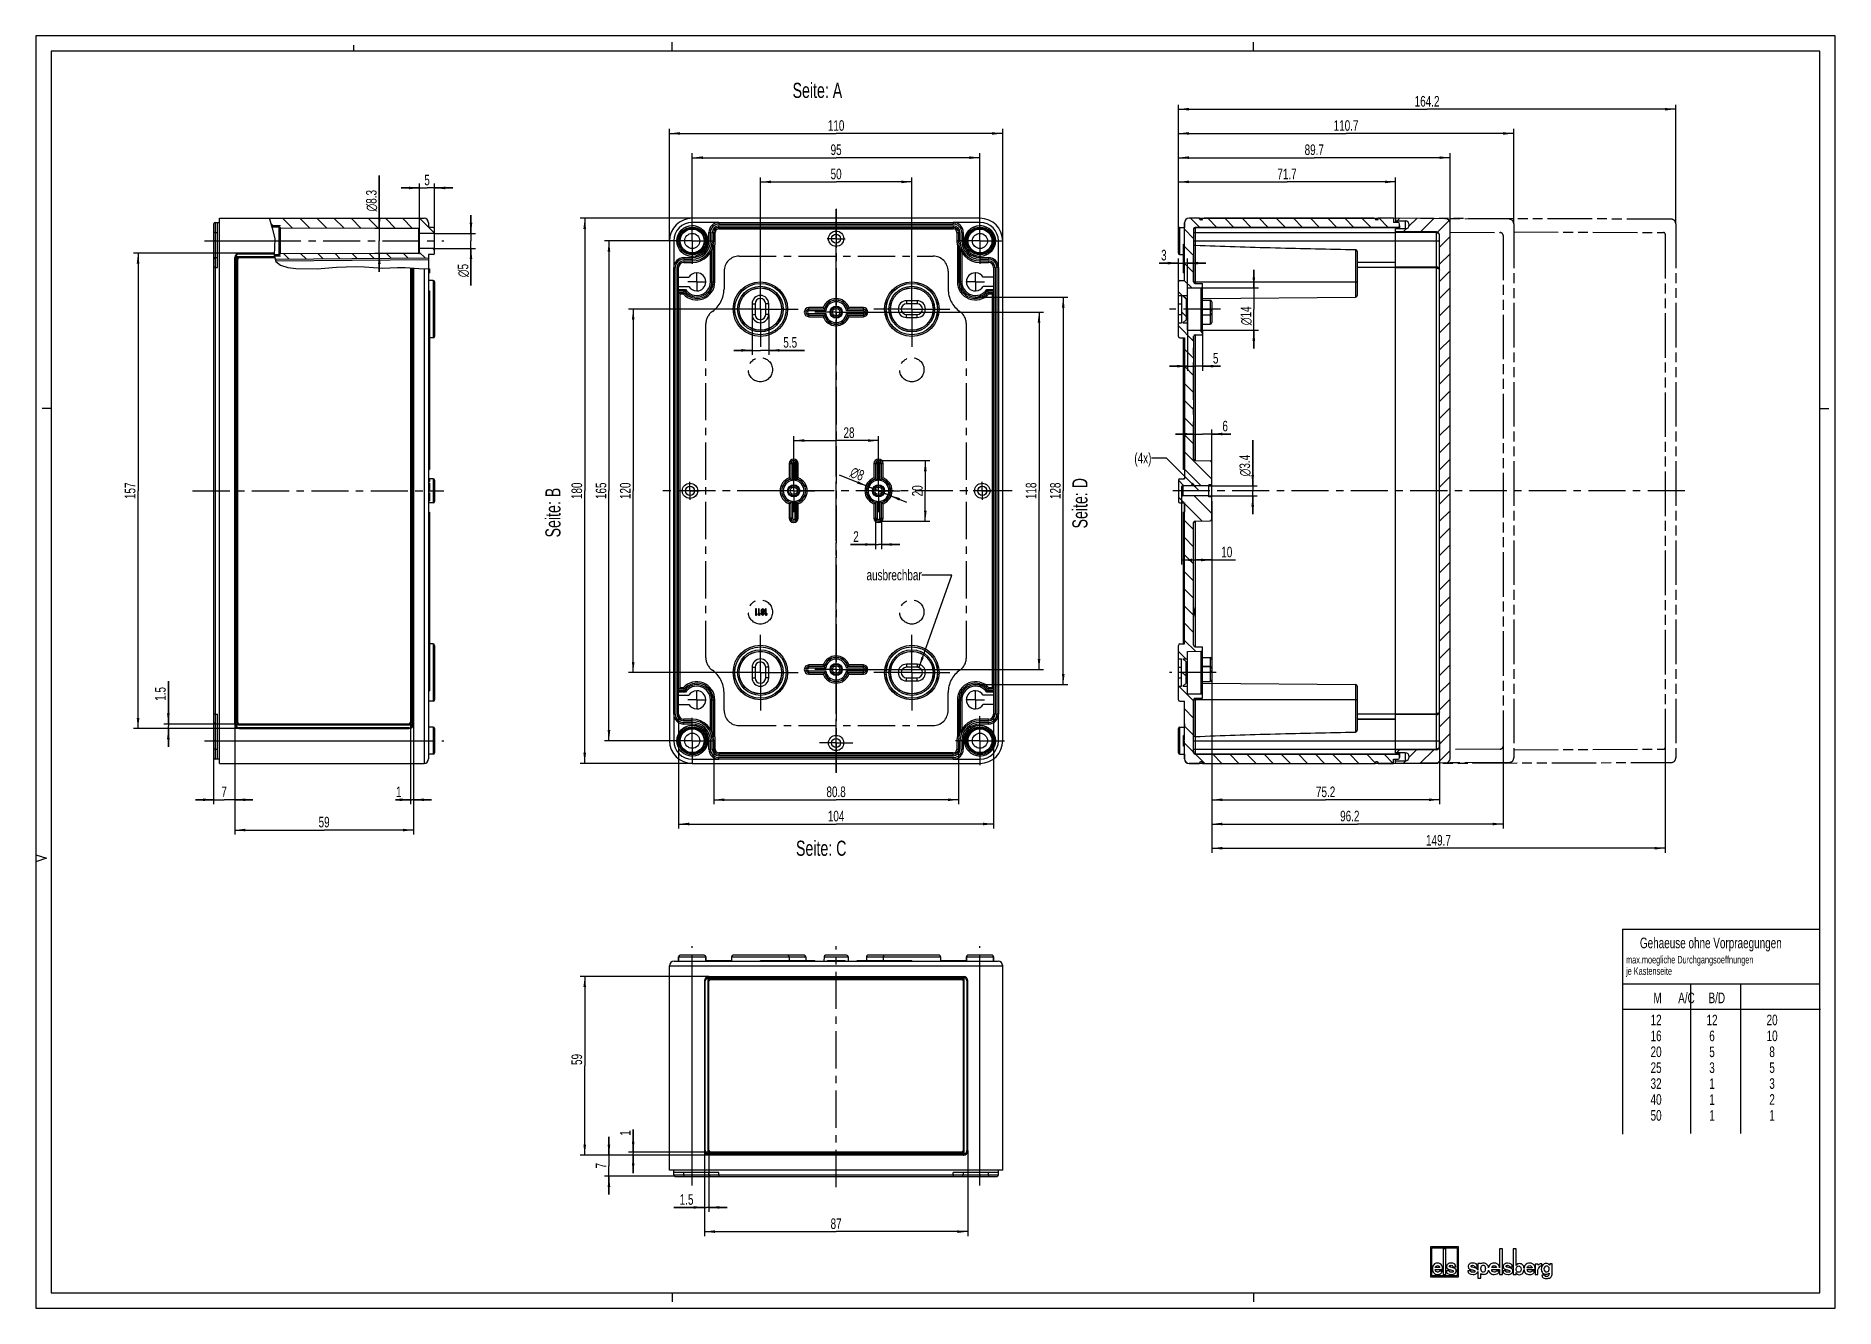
# Model space of a CAD drawing. Header units: millimetres. Extents: x 0 to 594, y 0 to 420.
import ezdxf

# ---------------------------------------------------------------- set-up
doc = ezdxf.new("R2010")
doc.units = ezdxf.units.MM
doc.header["$LTSCALE"] = 32.67
for name, pattern in [('CENTER', [0.6, 0.375, -0.075, 0.075, -0.075]), ('DASHED', [0.2, 0.1, -0.1]), ('PHANTOM', [0.8, 0.45, -0.05, 0.1, -0.05, 0.1, -0.05])]:
    doc.linetypes.add(name, pattern=pattern)
doc.layers.get('0').update_dxf_attribs({"linetype": 'CONTINUOUS'})
for name, color, linetype in [('ACHSEN-EINFUEHRUNGEN', 7, 'CONTINUOUS'), ('AUSFORMSCHRAEGEN', 7, 'CONTINUOUS'), ('AUSW-EINSAETZE', 7, 'CONTINUOUS'), ('BEZUGSACHSEN', 7, 'CONTINUOUS'), ('BG_STARTBEZUEGE', 7, 'CONTINUOUS'), ('DECKEL-9', 7, 'CONTINUOUS'), ('DECKELSKIZZEN', 7, 'CONTINUOUS'), ('DEFAULT_1', 7, 'CENTER'), ('KURVEN', 7, 'CONTINUOUS'), ('RUNDUNGEN', 7, 'CONTINUOUS'), ('TEIL_STARTBEZUEGE', 7, 'CONTINUOUS'), ('TYPE', 7, 'CONTINUOUS'), ('ZEICHNUNGSBEMASSUNGEN', 7, 'CONTINUOUS')]:
    doc.layers.add(name, color=color, linetype=linetype)
doc.styles.get("Standard").update_dxf_attribs({"font": 'txt', "width": 0.7})
doc.styles.add('TEXTSTYLE_2', font='gdt', dxfattribs={"width": 0.7})
doc.styles.add('TEXTSTYLE_5', font='txt', dxfattribs={"width": 0.7})
doc.dimstyles.new('DIMSTYLE_1', dxfattribs={"dimtxt": 3.5, "dimasz": 3.5, "dimexe": 0.18, "dimexo": 0.0625, "dimgap": 0.09, "dimtad": 1, "dimdec": 3, "dimdsep": 46, "dimtxsty": 'STANDARD', "dimblk": '_FILLED', "dimblk1": '_FILLED', "dimblk2": '_FILLED', "dimcen": 0.09, "dimclrt": 5, "dimadec": 0, "dimazin": 0, "dimtp": 0.1, "dimtm": 0.1, "dimtfac": 1, "dimtdec": 3, "dimtofl": 0, "dimtmove": 0, "dimatfit": 3, "dimldrblk": '_FILLED', "dimfxl": 1, "dimtolj": 1, "dimarcsym": 0})
doc.dimstyles.new('DIMSTYLE_2', dxfattribs={"dimtxt": 3.5, "dimasz": 3.5, "dimexe": 0.18, "dimexo": 0.0625, "dimgap": 0.09, "dimtad": 1, "dimdec": 3, "dimdsep": 46, "dimtxsty": 'STANDARD', "dimblk": '_FILLED', "dimblk1": '_FILLED', "dimblk2": '_FILLED', "dimcen": 0.09, "dimclrt": 5, "dimadec": 0, "dimazin": 0, "dimtp": 0.2, "dimtm": 0.2, "dimtfac": 1, "dimtdec": 3, "dimtofl": 0, "dimtmove": 0, "dimatfit": 3, "dimldrblk": '_FILLED', "dimfxl": 1, "dimtolj": 1, "dimarcsym": 0})
doc.dimstyles.new('DIMSTYLE_3', dxfattribs={"dimtxt": 3.5, "dimasz": 3.5, "dimexe": 0.18, "dimexo": 0.0625, "dimgap": 0.09, "dimtad": 1, "dimdec": 3, "dimdsep": 46, "dimtxsty": 'STANDARD', "dimblk": '_FILLED', "dimblk1": '_FILLED', "dimblk2": '_FILLED', "dimcen": 0.09, "dimclrt": 5, "dimadec": 0, "dimazin": 0, "dimtp": 0.5, "dimtm": 0.5, "dimtfac": 1, "dimtdec": 3, "dimtofl": 0, "dimtmove": 0, "dimatfit": 3, "dimldrblk": '_FILLED', "dimfxl": 1, "dimtolj": 1, "dimarcsym": 0})
doc.dimstyles.new('DIMSTYLE_4', dxfattribs={"dimtxt": 3.5, "dimasz": 3.5, "dimexe": 0.18, "dimexo": 0.0625, "dimgap": 0.09, "dimtad": 1, "dimdec": 3, "dimdsep": 46, "dimtxsty": 'STANDARD', "dimblk": '_FILLED', "dimblk1": '_FILLED', "dimblk2": '_FILLED', "dimcen": 0.09, "dimclrt": 5, "dimadec": 0, "dimazin": 0, "dimtp": 0.3, "dimtm": 0.3, "dimtfac": 1, "dimtdec": 3, "dimtofl": 0, "dimtmove": 0, "dimatfit": 3, "dimldrblk": '_FILLED', "dimfxl": 1, "dimtolj": 1, "dimarcsym": 0})
doc.dimstyles.new('DIMSTYLE_5', dxfattribs={"dimtxt": 3.5, "dimasz": 3.5, "dimexe": 0.18, "dimexo": 0.0625, "dimgap": 0.09, "dimtad": 1, "dimdec": 1, "dimdsep": 46, "dimtxsty": 'STANDARD', "dimblk": '_FILLED', "dimblk1": '_FILLED', "dimblk2": '_FILLED', "dimcen": 0.09, "dimclrt": 5, "dimadec": 0, "dimazin": 0, "dimtp": 0.5, "dimtm": 0.5, "dimtfac": 1, "dimtdec": 1, "dimtofl": 0, "dimtmove": 0, "dimatfit": 3, "dimldrblk": '_FILLED', "dimfxl": 1, "dimtolj": 1, "dimarcsym": 0})
doc.dimstyles.new('DIMSTYLE_6', dxfattribs={"dimtxt": 3.5, "dimasz": 3.5, "dimexe": 0.18, "dimexo": 0.0625, "dimgap": 0.09, "dimtad": 1, "dimdec": 1, "dimdsep": 46, "dimtxsty": 'STANDARD', "dimblk": '_FILLED', "dimblk1": '_FILLED', "dimblk2": '_FILLED', "dimcen": 0.09, "dimclrt": 5, "dimadec": 0, "dimazin": 0, "dimtp": 0.2, "dimtm": 0.2, "dimtfac": 1, "dimtdec": 1, "dimtofl": 0, "dimtmove": 0, "dimatfit": 3, "dimldrblk": '_FILLED', "dimfxl": 1, "dimtolj": 1, "dimarcsym": 0})
doc.dimstyles.new('DIMSTYLE_7', dxfattribs={"dimtxt": 3.5, "dimasz": 3.5, "dimexe": 0.18, "dimexo": 0.0625, "dimgap": 0.09, "dimtad": 1, "dimdec": 1, "dimdsep": 46, "dimtxsty": 'STANDARD', "dimblk": '_FILLED', "dimblk1": '_FILLED', "dimblk2": '_FILLED', "dimcen": 0.09, "dimclrt": 5, "dimadec": 0, "dimazin": 0, "dimtp": 0.2, "dimtm": 0.2, "dimtfac": 1, "dimtdec": 1, "dimtofl": 0, "dimtmove": 0, "dimatfit": 3, "dimldrblk": '_FILLED', "dimfxl": 1, "dimtolj": 1, "dimarcsym": 0})
doc.dimstyles.new('DIMSTYLE_8', dxfattribs={"dimtxt": 3.5, "dimasz": 3.5, "dimexe": 0.18, "dimexo": 0.0625, "dimgap": 0.09, "dimtad": 1, "dimdec": 1, "dimdsep": 46, "dimtxsty": 'STANDARD', "dimblk": '_FILLED', "dimblk1": '_FILLED', "dimblk2": '_FILLED', "dimcen": 0.09, "dimclrt": 5, "dimadec": 0, "dimazin": 0, "dimtp": 0.1, "dimtm": 0.1, "dimtfac": 1, "dimtdec": 1, "dimtofl": 0, "dimtmove": 0, "dimatfit": 3, "dimldrblk": '_FILLED', "dimfxl": 1, "dimtolj": 1, "dimarcsym": 0})
doc.dimstyles.get("Standard").update_dxf_attribs({"dimtxt": 3.5, "dimasz": 3.5, "dimexe": 0.18, "dimexo": 0.0625, "dimgap": 0.09, "dimtad": 1, "dimdec": 3, "dimdsep": 46, "dimtxsty": 'STANDARD', "dimblk": '_FILLED', "dimblk1": '_FILLED', "dimblk2": '_FILLED', "dimcen": 0.09, "dimclrt": 5, "dimadec": 0, "dimazin": 0, "dimtol": 1, "dimtp": 0.005, "dimtm": 0.005, "dimtfac": 1, "dimtdec": 3, "dimtofl": 0, "dimtmove": 0, "dimatfit": 3, "dimldrblk": '_FILLED', "dimfxl": 1, "dimtolj": 1, "dimarcsym": 0})
pattern_1 = [(135, (0, 0), (-2.828427, -2.828427), [])]

msp = doc.modelspace()

# ---------------------------------------------------------------- texts
at = {"color": 5, "linetype": 'CONTINUOUS', "line_spacing_factor": 0.9}
for s, insert, char_height, width, attachment_point in [('Seite: A', (249.8081, 404.5406), 5, 27.5, 1), ('(4x)', (368.2958, 282.3819), 3.5, 8.916667, 3), ('ausbrechbar', (292.4455, 243.7744), 3.5, 27.416667, 3), ('Seite: C', (250.9427, 154.3133), 5, 27.380952, 1), ('max.moegliche Durchgangsoeffnungen\\Pje Kastenseite', (525.0053, 116.2644), 2.5, 60.297619, 1), ('12\\P16\\P20\\P25\\P32\\P40\\P50', (533.0995, 96.8585), 3.5, 5.5, 1), ('12\\P 6\\P 5\\P 3\\P 1\\P 1\\P 1', (551.572, 96.8421), 3.5, 5.5, 1), ('20\\P10\\P 8\\P 5\\P 3\\P 2\\P 1', (571.3998, 96.8645), 3.5, 6.166667, 1)]:
    msp.add_mtext(s, dxfattribs=dict(at, insert=insert, char_height=char_height, width=width, attachment_point=attachment_point))
at = {"color": 5, "linetype": 'CONTINUOUS', "char_height": 5, "attachment_point": 1, "rotation": 90, "line_spacing_factor": 0.9}
for s, insert, width in [('Seite: D', (342.1819, 257.3872), 27.738095), ('Seite: B', (168.1819, 254.4333), 27.142857)]:
    msp.add_mtext(s, dxfattribs=dict(at, insert=insert, width=width))
at = {"color": 5, "linetype": 'CONTINUOUS', "char_height": 3.5, "attachment_point": 1, "line_spacing_factor": 0.9, "style": 'TEXTSTYLE_5'}
for s, insert, width in [('Gehaeuse ohne Vorpraegungen', (529.5843, 122.2903), 54.308333), ('M      A/C     B/D', (534.0363, 104.1428), 43.4875)]:
    msp.add_mtext(s, dxfattribs=dict(at, insert=insert, width=width))

# ---------------------------------------------------------------- blocks, each defined once
blk = doc.blocks.new('_FILLED')
at = {"color": 0, "linetype": 'BYBLOCK'}
blk.add_solid([(0, 0), (-1, 0.125), (-1, -0.125)], dxfattribs=at)
blk = doc.blocks.new('*D0')
at = {"layer": 'ZEICHNUNGSBEMASSUNGEN', "color": 2, "linetype": 'CONTINUOUS'}
for p, q in [((143.63, 354.82), (143.63, 360.82)), ((143.63, 360.82), (143.63, 352.32)), ((131.63, 354.82), (145.13, 354.82)), ((143.63, 337.56), (143.63, 352.32)), ((131.63, 349.82), (145.13, 349.82)), ((143.63, 349.82), (143.63, 337.56))]:
    blk.add_line(p, q, dxfattribs=at)
at = {"layer": 'ZEICHNUNGSBEMASSUNGEN', "color": 2, "linetype": 'CONTINUOUS', "xscale": 3.5, "yscale": 3.5, "zscale": 3.5}
for p, rotation in [((143.63, 354.82), 270), ((143.63, 349.82), 90)]:
    blk.add_blockref('_FILLED', p, dxfattribs=dict(at, rotation=rotation))
at = {"layer": 'ZEICHNUNGSBEMASSUNGEN', "color": 5, "linetype": 'CONTINUOUS', "insert": (139.26, 344.73), "char_height": 3.5, "width": 7.1667, "attachment_point": 3, "rotation": 90, "line_spacing_factor": 0.9, "style": 'TEXTSTYLE_2'}
blk.add_mtext('{\\Fgdt;n}\\Ftxt;5', dxfattribs=at)
blk = doc.blocks.new('*D1')
at = {"layer": 'ZEICHNUNGSBEMASSUNGEN', "color": 2, "linetype": 'CONTINUOUS'}
for p, q in [((113.36, 356.47), (113.36, 373.98)), ((113.36, 373.98), (113.36, 352.32)), ((126.43, 356.47), (111.86, 356.47)), ((113.36, 342.17), (113.36, 352.32)), ((126.43, 348.17), (111.86, 348.17)), ((113.36, 348.17), (113.36, 342.17))]:
    blk.add_line(p, q, dxfattribs=at)
at = {"layer": 'ZEICHNUNGSBEMASSUNGEN', "color": 2, "linetype": 'CONTINUOUS', "xscale": 3.5, "yscale": 3.5, "zscale": 3.5}
for p, rotation in [((113.36, 356.47), 270), ((113.36, 348.17), 90)]:
    blk.add_blockref('_FILLED', p, dxfattribs=dict(at, rotation=rotation))
at = {"layer": 'ZEICHNUNGSBEMASSUNGEN', "color": 5, "linetype": 'CONTINUOUS', "insert": (108.98, 362.06), "char_height": 3.5, "width": 11.9167, "attachment_point": 1, "rotation": 90, "line_spacing_factor": 0.9, "style": 'TEXTSTYLE_2'}
blk.add_mtext('{\\Fgdt;n}\\Ftxt;8.3', dxfattribs=at)
blk = doc.blocks.new('*D2')
at = {"layer": 'ZEICHNUNGSBEMASSUNGEN', "color": 2, "linetype": 'CONTINUOUS'}
for p, q in [((126.63, 369.82), (120.63, 369.82)), ((120.63, 369.82), (129.13, 369.82)), ((126.63, 356.27), (126.63, 371.32)), ((137.63, 369.82), (129.13, 369.82)), ((131.63, 356.32), (131.63, 371.32)), ((131.63, 369.82), (137.63, 369.82))]:
    blk.add_line(p, q, dxfattribs=at)
at = {"layer": 'ZEICHNUNGSBEMASSUNGEN', "color": 2, "linetype": 'CONTINUOUS', "xscale": 3.5, "yscale": 3.5, "zscale": 3.5}
blk.add_blockref('_FILLED', (126.63, 369.82), dxfattribs=at)
at = {"layer": 'ZEICHNUNGSBEMASSUNGEN', "color": 2, "linetype": 'CONTINUOUS', "xscale": 3.5, "yscale": 3.5, "zscale": 3.5, "rotation": 180}
blk.add_blockref('_FILLED', (131.63, 369.82), dxfattribs=at)
at = {"layer": 'ZEICHNUNGSBEMASSUNGEN', "color": 5, "linetype": 'CONTINUOUS', "insert": (129.13, 374.19), "char_height": 3.5, "width": 2.5, "attachment_point": 2, "line_spacing_factor": 0.9}
blk.add_mtext('5', dxfattribs=at)
blk = doc.blocks.new('*D3')
at = {"layer": 'ZEICHNUNGSBEMASSUNGEN', "color": 2, "linetype": 'CONTINUOUS'}
for p, q in [((67.13, 348.32), (32.2, 348.32)), ((33.7, 348.32), (33.7, 269.82)), ((33.7, 191.32), (33.7, 269.82)), ((67.13, 191.32), (32.2, 191.32))]:
    blk.add_line(p, q, dxfattribs=at)
at = {"layer": 'ZEICHNUNGSBEMASSUNGEN', "color": 2, "linetype": 'CONTINUOUS', "xscale": 3.5, "yscale": 3.5, "zscale": 3.5}
for p, rotation in [((33.7, 348.32), 90), ((33.7, 191.32), 270)]:
    blk.add_blockref('_FILLED', p, dxfattribs=dict(at, rotation=rotation))
at = {"layer": 'ZEICHNUNGSBEMASSUNGEN', "color": 5, "linetype": 'CONTINUOUS', "insert": (29.33, 269.82), "char_height": 3.5, "width": 7.25, "attachment_point": 2, "rotation": 90, "line_spacing_factor": 0.9}
blk.add_mtext('157', dxfattribs=at)
blk = doc.blocks.new('*D4')
at = {"layer": 'ZEICHNUNGSBEMASSUNGEN', "color": 2, "linetype": 'CONTINUOUS'}
for p, q in [((65.63, 192.82), (65.63, 156.31)), ((124.63, 192.82), (124.63, 156.31)), ((65.63, 157.81), (95.13, 157.81)), ((124.63, 157.81), (95.13, 157.81))]:
    blk.add_line(p, q, dxfattribs=at)
at = {"layer": 'ZEICHNUNGSBEMASSUNGEN', "color": 2, "linetype": 'CONTINUOUS', "xscale": 3.5, "yscale": 3.5, "zscale": 3.5, "rotation": 180}
blk.add_blockref('_FILLED', (65.63, 157.81), dxfattribs=at)
at = {"layer": 'ZEICHNUNGSBEMASSUNGEN', "color": 2, "linetype": 'CONTINUOUS', "xscale": 3.5, "yscale": 3.5, "zscale": 3.5}
blk.add_blockref('_FILLED', (124.63, 157.81), dxfattribs=at)
at = {"layer": 'ZEICHNUNGSBEMASSUNGEN', "color": 5, "linetype": 'CONTINUOUS', "insert": (95.13, 162.19), "char_height": 3.5, "width": 5.25, "attachment_point": 2, "line_spacing_factor": 0.9}
blk.add_mtext('59', dxfattribs=at)
blk = doc.blocks.new('*D5')
at = {"layer": 'ZEICHNUNGSBEMASSUNGEN', "color": 2, "linetype": 'CONTINUOUS'}
for p, q in [((58.63, 196.12), (58.63, 166.31)), ((65.63, 192.82), (65.63, 166.31)), ((58.63, 167.81), (52.63, 167.81)), ((52.63, 167.81), (62.13, 167.81)), ((71.63, 167.81), (62.13, 167.81)), ((65.63, 167.81), (71.63, 167.81))]:
    blk.add_line(p, q, dxfattribs=at)
at = {"layer": 'ZEICHNUNGSBEMASSUNGEN', "color": 2, "linetype": 'CONTINUOUS', "xscale": 3.5, "yscale": 3.5, "zscale": 3.5}
blk.add_blockref('_FILLED', (58.63, 167.81), dxfattribs=at)
at = {"layer": 'ZEICHNUNGSBEMASSUNGEN', "color": 2, "linetype": 'CONTINUOUS', "xscale": 3.5, "yscale": 3.5, "zscale": 3.5, "rotation": 180}
blk.add_blockref('_FILLED', (65.63, 167.81), dxfattribs=at)
at = {"layer": 'ZEICHNUNGSBEMASSUNGEN', "color": 5, "linetype": 'CONTINUOUS', "insert": (62.13, 172.19), "char_height": 3.5, "width": 2.75, "attachment_point": 2, "line_spacing_factor": 0.9}
blk.add_mtext('7', dxfattribs=at)
blk = doc.blocks.new('*D6')
at = {"layer": 'ZEICHNUNGSBEMASSUNGEN', "color": 2, "linetype": 'CONTINUOUS'}
for p, q in [((222.18, 109.48), (179.68, 109.48)), ((181.18, 109.48), (181.18, 79.98)), ((181.18, 50.48), (181.18, 79.98)), ((222.18, 50.48), (179.68, 50.48))]:
    blk.add_line(p, q, dxfattribs=at)
at = {"layer": 'ZEICHNUNGSBEMASSUNGEN', "color": 2, "linetype": 'CONTINUOUS', "xscale": 3.5, "yscale": 3.5, "zscale": 3.5}
for p, rotation in [((181.18, 109.48), 90), ((181.18, 50.48), 270)]:
    blk.add_blockref('_FILLED', p, dxfattribs=dict(at, rotation=rotation))
at = {"layer": 'ZEICHNUNGSBEMASSUNGEN', "color": 5, "linetype": 'CONTINUOUS', "insert": (176.81, 82.06), "char_height": 3.5, "width": 5.25, "attachment_point": 2, "rotation": 90, "line_spacing_factor": 0.9}
blk.add_mtext('59', dxfattribs=at)
blk = doc.blocks.new('*D7')
at = {"layer": 'ZEICHNUNGSBEMASSUNGEN', "color": 2, "linetype": 'CONTINUOUS'}
for p, q in [((189.18, 50.48), (189.18, 56.48)), ((189.18, 56.48), (189.18, 46.98)), ((222.18, 50.48), (187.68, 50.48)), ((211.08, 43.48), (187.68, 43.48)), ((189.18, 37.48), (189.18, 46.98)), ((189.18, 43.48), (189.18, 37.48))]:
    blk.add_line(p, q, dxfattribs=at)
at = {"layer": 'ZEICHNUNGSBEMASSUNGEN', "color": 2, "linetype": 'CONTINUOUS', "xscale": 3.5, "yscale": 3.5, "zscale": 3.5}
for p, rotation in [((189.18, 50.48), 270), ((189.18, 43.48), 90)]:
    blk.add_blockref('_FILLED', p, dxfattribs=dict(at, rotation=rotation))
at = {"layer": 'ZEICHNUNGSBEMASSUNGEN', "color": 5, "linetype": 'CONTINUOUS', "insert": (184.81, 46.98), "char_height": 3.5, "width": 2.75, "attachment_point": 2, "rotation": 90, "line_spacing_factor": 0.9}
blk.add_mtext('7', dxfattribs=at)
blk = doc.blocks.new('*D8')
at = {"layer": 'ZEICHNUNGSBEMASSUNGEN', "color": 2, "linetype": 'CONTINUOUS'}
for p, q in [((239.18, 341.32), (239.18, 373.32)), ((239.18, 371.82), (264.18, 371.82)), ((289.18, 371.82), (264.18, 371.82)), ((289.18, 341.32), (289.18, 373.32))]:
    blk.add_line(p, q, dxfattribs=at)
at = {"layer": 'ZEICHNUNGSBEMASSUNGEN', "color": 2, "linetype": 'CONTINUOUS', "xscale": 3.5, "yscale": 3.5, "zscale": 3.5, "rotation": 180}
blk.add_blockref('_FILLED', (239.18, 371.82), dxfattribs=at)
at = {"layer": 'ZEICHNUNGSBEMASSUNGEN', "color": 2, "linetype": 'CONTINUOUS', "xscale": 3.5, "yscale": 3.5, "zscale": 3.5}
blk.add_blockref('_FILLED', (289.18, 371.82), dxfattribs=at)
at = {"layer": 'ZEICHNUNGSBEMASSUNGEN', "color": 5, "linetype": 'CONTINUOUS', "insert": (264.18, 376.19), "char_height": 3.5, "width": 5.25, "attachment_point": 2, "line_spacing_factor": 0.9}
blk.add_mtext('50', dxfattribs=at)
blk = doc.blocks.new('*D9')
at = {"layer": 'ZEICHNUNGSBEMASSUNGEN', "color": 2, "linetype": 'CONTINUOUS'}
for p, q in [((216.68, 359.82), (216.68, 381.32)), ((311.68, 359.82), (311.68, 381.32)), ((216.68, 379.82), (264.18, 379.82)), ((311.68, 379.82), (264.18, 379.82))]:
    blk.add_line(p, q, dxfattribs=at)
at = {"layer": 'ZEICHNUNGSBEMASSUNGEN', "color": 2, "linetype": 'CONTINUOUS', "xscale": 3.5, "yscale": 3.5, "zscale": 3.5, "rotation": 180}
blk.add_blockref('_FILLED', (216.68, 379.82), dxfattribs=at)
at = {"layer": 'ZEICHNUNGSBEMASSUNGEN', "color": 2, "linetype": 'CONTINUOUS', "xscale": 3.5, "yscale": 3.5, "zscale": 3.5}
blk.add_blockref('_FILLED', (311.68, 379.82), dxfattribs=at)
at = {"layer": 'ZEICHNUNGSBEMASSUNGEN', "color": 5, "linetype": 'CONTINUOUS', "insert": (264.18, 384.19), "char_height": 3.5, "width": 5.25, "attachment_point": 2, "line_spacing_factor": 0.9}
blk.add_mtext('95', dxfattribs=at)
blk = doc.blocks.new('*D10')
at = {"layer": 'ZEICHNUNGSBEMASSUNGEN', "color": 2, "linetype": 'CONTINUOUS'}
for p, q in [((209.18, 352.32), (209.18, 389.32)), ((209.18, 387.82), (264.18, 387.82)), ((319.18, 387.82), (264.18, 387.82)), ((319.18, 352.32), (319.18, 389.32))]:
    blk.add_line(p, q, dxfattribs=at)
at = {"layer": 'ZEICHNUNGSBEMASSUNGEN', "color": 2, "linetype": 'CONTINUOUS', "xscale": 3.5, "yscale": 3.5, "zscale": 3.5, "rotation": 180}
blk.add_blockref('_FILLED', (209.18, 387.82), dxfattribs=at)
at = {"layer": 'ZEICHNUNGSBEMASSUNGEN', "color": 2, "linetype": 'CONTINUOUS', "xscale": 3.5, "yscale": 3.5, "zscale": 3.5}
blk.add_blockref('_FILLED', (319.18, 387.82), dxfattribs=at)
at = {"layer": 'ZEICHNUNGSBEMASSUNGEN', "color": 5, "linetype": 'CONTINUOUS', "insert": (264.18, 392.19), "char_height": 3.5, "width": 6.75, "attachment_point": 2, "line_spacing_factor": 0.9}
blk.add_mtext('110', dxfattribs=at)
blk = doc.blocks.new('*D11')
at = {"layer": 'ZEICHNUNGSBEMASSUNGEN', "color": 2, "linetype": 'CONTINUOUS'}
for p, q in [((209.18, 352.32), (187.68, 352.32)), ((189.18, 352.32), (189.18, 269.82)), ((189.18, 187.32), (189.18, 269.82)), ((209.18, 187.32), (187.68, 187.32))]:
    blk.add_line(p, q, dxfattribs=at)
at = {"layer": 'ZEICHNUNGSBEMASSUNGEN', "color": 2, "linetype": 'CONTINUOUS', "xscale": 3.5, "yscale": 3.5, "zscale": 3.5}
for p, rotation in [((189.18, 352.32), 90), ((189.18, 187.32), 270)]:
    blk.add_blockref('_FILLED', p, dxfattribs=dict(at, rotation=rotation))
at = {"layer": 'ZEICHNUNGSBEMASSUNGEN', "color": 5, "linetype": 'CONTINUOUS', "insert": (184.81, 269.82), "char_height": 3.5, "width": 7.25, "attachment_point": 2, "rotation": 90, "line_spacing_factor": 0.9}
blk.add_mtext('165', dxfattribs=at)
blk = doc.blocks.new('*D12')
at = {"layer": 'ZEICHNUNGSBEMASSUNGEN', "color": 2, "linetype": 'CONTINUOUS'}
for p, q in [((216.68, 359.82), (179.68, 359.82)), ((181.18, 359.82), (181.18, 269.82)), ((181.18, 179.82), (181.18, 269.82)), ((216.68, 179.82), (179.68, 179.82))]:
    blk.add_line(p, q, dxfattribs=at)
at = {"layer": 'ZEICHNUNGSBEMASSUNGEN', "color": 2, "linetype": 'CONTINUOUS', "xscale": 3.5, "yscale": 3.5, "zscale": 3.5}
for p, rotation in [((181.18, 359.82), 90), ((181.18, 179.82), 270)]:
    blk.add_blockref('_FILLED', p, dxfattribs=dict(at, rotation=rotation))
at = {"layer": 'ZEICHNUNGSBEMASSUNGEN', "color": 5, "linetype": 'CONTINUOUS', "insert": (176.81, 269.82), "char_height": 3.5, "width": 7.5, "attachment_point": 2, "rotation": 90, "line_spacing_factor": 0.9}
blk.add_mtext('180', dxfattribs=at)
blk = doc.blocks.new('*D13')
at = {"layer": 'ZEICHNUNGSBEMASSUNGEN', "color": 2, "linetype": 'CONTINUOUS'}
for p, q in [((229.18, 329.82), (195.68, 329.82)), ((197.18, 329.82), (197.18, 269.82)), ((197.18, 209.82), (197.18, 269.82)), ((229.18, 209.82), (195.68, 209.82))]:
    blk.add_line(p, q, dxfattribs=at)
at = {"layer": 'ZEICHNUNGSBEMASSUNGEN', "color": 2, "linetype": 'CONTINUOUS', "xscale": 3.5, "yscale": 3.5, "zscale": 3.5}
for p, rotation in [((197.18, 329.82), 90), ((197.18, 209.82), 270)]:
    blk.add_blockref('_FILLED', p, dxfattribs=dict(at, rotation=rotation))
at = {"layer": 'ZEICHNUNGSBEMASSUNGEN', "color": 5, "linetype": 'CONTINUOUS', "insert": (192.81, 269.82), "char_height": 3.5, "width": 7.5, "attachment_point": 2, "rotation": 90, "line_spacing_factor": 0.9}
blk.add_mtext('120', dxfattribs=at)
blk = doc.blocks.new('*D14')
at = {"layer": 'ZEICHNUNGSBEMASSUNGEN', "color": 2, "linetype": 'CONTINUOUS'}
for p, q in [((271.18, 328.82), (332.68, 328.82)), ((331.18, 328.82), (331.18, 269.82)), ((331.18, 210.82), (331.18, 269.82)), ((271.18, 210.82), (332.68, 210.82))]:
    blk.add_line(p, q, dxfattribs=at)
at = {"layer": 'ZEICHNUNGSBEMASSUNGEN', "color": 2, "linetype": 'CONTINUOUS', "xscale": 3.5, "yscale": 3.5, "zscale": 3.5}
for p, rotation in [((331.18, 328.82), 90), ((331.18, 210.82), 270)]:
    blk.add_blockref('_FILLED', p, dxfattribs=dict(at, rotation=rotation))
at = {"layer": 'ZEICHNUNGSBEMASSUNGEN', "color": 5, "linetype": 'CONTINUOUS', "insert": (326.81, 269.82), "char_height": 3.5, "width": 6.75, "attachment_point": 2, "rotation": 90, "line_spacing_factor": 0.9}
blk.add_mtext('118', dxfattribs=at)
blk = doc.blocks.new('*D15')
at = {"layer": 'ZEICHNUNGSBEMASSUNGEN', "color": 2, "linetype": 'CONTINUOUS'}
for p, q in [((310.18, 333.81), (340.68, 333.81)), ((339.18, 333.81), (339.18, 269.82)), ((339.18, 205.82), (339.18, 269.82)), ((310.18, 205.82), (340.68, 205.82))]:
    blk.add_line(p, q, dxfattribs=at)
at = {"layer": 'ZEICHNUNGSBEMASSUNGEN', "color": 2, "linetype": 'CONTINUOUS', "xscale": 3.5, "yscale": 3.5, "zscale": 3.5}
for p, rotation in [((339.18, 333.81), 90), ((339.18, 205.82), 270)]:
    blk.add_blockref('_FILLED', p, dxfattribs=dict(at, rotation=rotation))
at = {"layer": 'ZEICHNUNGSBEMASSUNGEN', "color": 5, "linetype": 'CONTINUOUS', "insert": (334.81, 269.82), "char_height": 3.5, "width": 7.5, "attachment_point": 2, "rotation": 90, "line_spacing_factor": 0.9}
blk.add_mtext('128', dxfattribs=at)
blk = doc.blocks.new('*D16')
at = {"layer": 'ZEICHNUNGSBEMASSUNGEN', "color": 2, "linetype": 'CONTINUOUS'}
for p, q in [((223.78, 184.52), (223.78, 166.31)), ((304.58, 184.52), (304.58, 166.31)), ((223.78, 167.81), (264.18, 167.81)), ((304.58, 167.81), (264.18, 167.81))]:
    blk.add_line(p, q, dxfattribs=at)
at = {"layer": 'ZEICHNUNGSBEMASSUNGEN', "color": 2, "linetype": 'CONTINUOUS', "xscale": 3.5, "yscale": 3.5, "zscale": 3.5, "rotation": 180}
blk.add_blockref('_FILLED', (223.78, 167.81), dxfattribs=at)
at = {"layer": 'ZEICHNUNGSBEMASSUNGEN', "color": 2, "linetype": 'CONTINUOUS', "xscale": 3.5, "yscale": 3.5, "zscale": 3.5}
blk.add_blockref('_FILLED', (304.58, 167.81), dxfattribs=at)
at = {"layer": 'ZEICHNUNGSBEMASSUNGEN', "color": 5, "linetype": 'CONTINUOUS', "insert": (264.18, 172.19), "char_height": 3.5, "width": 10.25, "attachment_point": 2, "line_spacing_factor": 0.9}
blk.add_mtext('80.8', dxfattribs=at)
blk = doc.blocks.new('*D17')
at = {"layer": 'ZEICHNUNGSBEMASSUNGEN', "color": 2, "linetype": 'CONTINUOUS'}
for p, q in [((212.18, 196.12), (212.18, 158.31)), ((316.18, 196.12), (316.18, 158.31)), ((212.18, 159.81), (264.18, 159.81)), ((316.18, 159.81), (264.18, 159.81))]:
    blk.add_line(p, q, dxfattribs=at)
at = {"layer": 'ZEICHNUNGSBEMASSUNGEN', "color": 2, "linetype": 'CONTINUOUS', "xscale": 3.5, "yscale": 3.5, "zscale": 3.5}
for p, rotation in [((212.18, 159.81), 180), ((316.18, 159.81), 360)]:
    blk.add_blockref('_FILLED', p, dxfattribs=dict(at, rotation=rotation))
at = {"layer": 'ZEICHNUNGSBEMASSUNGEN', "color": 5, "linetype": 'CONTINUOUS', "insert": (264.18, 164.19), "char_height": 3.5, "width": 7.5, "attachment_point": 2, "line_spacing_factor": 0.9}
blk.add_mtext('104', dxfattribs=at)
blk = doc.blocks.new('*D18')
at = {"layer": 'ZEICHNUNGSBEMASSUNGEN', "color": 2, "linetype": 'CONTINUOUS'}
for p, q in [((250.18, 276.82), (250.18, 287.92)), ((250.18, 286.42), (264.18, 286.42)), ((278.18, 286.42), (264.18, 286.42)), ((278.18, 276.82), (278.18, 287.92))]:
    blk.add_line(p, q, dxfattribs=at)
at = {"layer": 'ZEICHNUNGSBEMASSUNGEN', "color": 2, "linetype": 'CONTINUOUS', "xscale": 3.5, "yscale": 3.5, "zscale": 3.5, "rotation": 180}
blk.add_blockref('_FILLED', (250.18, 286.42), dxfattribs=at)
at = {"layer": 'ZEICHNUNGSBEMASSUNGEN', "color": 2, "linetype": 'CONTINUOUS', "xscale": 3.5, "yscale": 3.5, "zscale": 3.5}
blk.add_blockref('_FILLED', (278.18, 286.42), dxfattribs=at)
at = {"layer": 'ZEICHNUNGSBEMASSUNGEN', "color": 5, "linetype": 'CONTINUOUS', "insert": (268.44, 290.79), "char_height": 3.5, "width": 5.5, "attachment_point": 2, "line_spacing_factor": 0.9}
blk.add_mtext('28', dxfattribs=at)
blk = doc.blocks.new('*D19')
at = {"layer": 'ZEICHNUNGSBEMASSUNGEN', "color": 2, "linetype": 'CONTINUOUS'}
for p, q in [((278.18, 279.81), (295.14, 279.81)), ((293.64, 279.81), (293.64, 269.82)), ((293.64, 259.82), (293.64, 269.82)), ((278.18, 259.82), (295.14, 259.82))]:
    blk.add_line(p, q, dxfattribs=at)
at = {"layer": 'ZEICHNUNGSBEMASSUNGEN', "color": 2, "linetype": 'CONTINUOUS', "xscale": 3.5, "yscale": 3.5, "zscale": 3.5}
for p, rotation in [((293.64, 279.81), 90), ((293.64, 259.82), 270)]:
    blk.add_blockref('_FILLED', p, dxfattribs=dict(at, rotation=rotation))
at = {"layer": 'ZEICHNUNGSBEMASSUNGEN', "color": 5, "linetype": 'CONTINUOUS', "insert": (289.26, 269.82), "char_height": 3.5, "width": 5.5, "attachment_point": 2, "rotation": 90, "line_spacing_factor": 0.9}
blk.add_mtext('20', dxfattribs=at)
blk = doc.blocks.new('*D20')
at = {"layer": 'ZEICHNUNGSBEMASSUNGEN', "color": 2, "linetype": 'CONTINUOUS'}
for p, q in [((278.18, 269.82), (265.34, 275)), ((274.48, 271.31), (274.48, 271.31)), ((274.48, 271.31), (278.18, 269.82)), ((281.89, 268.32), (278.18, 269.82)), ((278.18, 269.82), (287.45, 266.07)), ((281.89, 268.32), (281.89, 268.32))]:
    blk.add_line(p, q, dxfattribs=at)
at = {"layer": 'ZEICHNUNGSBEMASSUNGEN', "color": 2, "linetype": 'CONTINUOUS', "xscale": 3.5, "yscale": 3.5, "zscale": 3.5}
for p, rotation in [((274.48, 271.31), 338.0092122773), ((281.89, 268.32), 158.0081856634)]:
    blk.add_blockref('_FILLED', p, dxfattribs=dict(at, rotation=rotation))
at = {"layer": 'ZEICHNUNGSBEMASSUNGEN', "color": 5, "linetype": 'CONTINUOUS', "insert": (273.86, 276.28), "char_height": 3.5, "width": 7.4167, "attachment_point": 3, "rotation": 338.00657, "line_spacing_factor": 0.9, "style": 'TEXTSTYLE_2'}
blk.add_mtext('{\\Fgdt;n}\\Ftxt;8', dxfattribs=at)
blk = doc.blocks.new('*D21')
at = {"layer": 'ZEICHNUNGSBEMASSUNGEN', "color": 2, "linetype": 'CONTINUOUS'}
for p, q in [((220.68, 51.98), (220.68, 23.72)), ((307.68, 51.98), (307.68, 23.72)), ((220.68, 25.22), (264.18, 25.22)), ((307.68, 25.22), (264.18, 25.22))]:
    blk.add_line(p, q, dxfattribs=at)
at = {"layer": 'ZEICHNUNGSBEMASSUNGEN', "color": 2, "linetype": 'CONTINUOUS', "xscale": 3.5, "yscale": 3.5, "zscale": 3.5, "rotation": 180}
blk.add_blockref('_FILLED', (220.68, 25.22), dxfattribs=at)
at = {"layer": 'ZEICHNUNGSBEMASSUNGEN', "color": 2, "linetype": 'CONTINUOUS', "xscale": 3.5, "yscale": 3.5, "zscale": 3.5}
blk.add_blockref('_FILLED', (307.68, 25.22), dxfattribs=at)
at = {"layer": 'ZEICHNUNGSBEMASSUNGEN', "color": 5, "linetype": 'CONTINUOUS', "insert": (264.18, 29.59), "char_height": 3.5, "width": 5.5, "attachment_point": 2, "line_spacing_factor": 0.9}
blk.add_mtext('87', dxfattribs=at)
blk = doc.blocks.new('*D22')
at = {"layer": 'ZEICHNUNGSBEMASSUNGEN', "color": 2, "linetype": 'CONTINUOUS'}
for p, q in [((377.21, 356.3), (377.21, 381.32)), ((466.91, 352.32), (466.91, 381.32)), ((377.21, 379.82), (422.06, 379.82)), ((466.91, 379.82), (422.06, 379.82))]:
    blk.add_line(p, q, dxfattribs=at)
at = {"layer": 'ZEICHNUNGSBEMASSUNGEN', "color": 2, "linetype": 'CONTINUOUS', "xscale": 3.5, "yscale": 3.5, "zscale": 3.5, "rotation": 180}
blk.add_blockref('_FILLED', (377.21, 379.82), dxfattribs=at)
at = {"layer": 'ZEICHNUNGSBEMASSUNGEN', "color": 2, "linetype": 'CONTINUOUS', "xscale": 3.5, "yscale": 3.5, "zscale": 3.5}
blk.add_blockref('_FILLED', (466.91, 379.82), dxfattribs=at)
at = {"layer": 'ZEICHNUNGSBEMASSUNGEN', "color": 5, "linetype": 'CONTINUOUS', "insert": (422.06, 384.19), "char_height": 3.5, "width": 10.25, "attachment_point": 2, "line_spacing_factor": 0.9}
blk.add_mtext('89.7', dxfattribs=at)
blk = doc.blocks.new('*D23')
at = {"layer": 'ZEICHNUNGSBEMASSUNGEN', "color": 2, "linetype": 'CONTINUOUS'}
for p, q in [((377.21, 352.32), (377.21, 389.32)), ((377.21, 387.82), (432.56, 387.82)), ((487.91, 387.82), (432.56, 387.82)), ((487.91, 357.99), (487.91, 389.32))]:
    blk.add_line(p, q, dxfattribs=at)
at = {"layer": 'ZEICHNUNGSBEMASSUNGEN', "color": 2, "linetype": 'CONTINUOUS', "xscale": 3.5, "yscale": 3.5, "zscale": 3.5, "rotation": 180}
blk.add_blockref('_FILLED', (377.21, 387.82), dxfattribs=at)
at = {"layer": 'ZEICHNUNGSBEMASSUNGEN', "color": 2, "linetype": 'CONTINUOUS', "xscale": 3.5, "yscale": 3.5, "zscale": 3.5}
blk.add_blockref('_FILLED', (487.91, 387.82), dxfattribs=at)
at = {"layer": 'ZEICHNUNGSBEMASSUNGEN', "color": 5, "linetype": 'CONTINUOUS', "insert": (432.56, 392.19), "char_height": 3.5, "width": 11.5, "attachment_point": 2, "line_spacing_factor": 0.9}
blk.add_mtext('110.7', dxfattribs=at)
blk = doc.blocks.new('*D24')
at = {"layer": 'ZEICHNUNGSBEMASSUNGEN', "color": 2, "linetype": 'CONTINUOUS'}
for p, q in [((377.21, 356.3), (377.21, 397.32)), ((377.21, 395.82), (459.31, 395.82)), ((541.41, 395.82), (459.31, 395.82)), ((541.41, 358), (541.41, 397.32))]:
    blk.add_line(p, q, dxfattribs=at)
at = {"layer": 'ZEICHNUNGSBEMASSUNGEN', "color": 2, "linetype": 'CONTINUOUS', "xscale": 3.5, "yscale": 3.5, "zscale": 3.5, "rotation": 180}
blk.add_blockref('_FILLED', (377.21, 395.82), dxfattribs=at)
at = {"layer": 'ZEICHNUNGSBEMASSUNGEN', "color": 2, "linetype": 'CONTINUOUS', "xscale": 3.5, "yscale": 3.5, "zscale": 3.5}
blk.add_blockref('_FILLED', (541.41, 395.82), dxfattribs=at)
at = {"layer": 'ZEICHNUNGSBEMASSUNGEN', "color": 5, "linetype": 'CONTINUOUS', "insert": (459.31, 400.19), "char_height": 3.5, "width": 12.25, "attachment_point": 2, "line_spacing_factor": 0.9}
blk.add_mtext('164.2', dxfattribs=at)
blk = doc.blocks.new('*D25')
at = {"layer": 'ZEICHNUNGSBEMASSUNGEN', "color": 2, "linetype": 'CONTINUOUS'}
for p, q in [((377.21, 352.32), (377.21, 373.32)), ((377.21, 371.82), (413.06, 371.82)), ((448.91, 371.82), (413.06, 371.82)), ((448.91, 359.82), (448.91, 373.32))]:
    blk.add_line(p, q, dxfattribs=at)
at = {"layer": 'ZEICHNUNGSBEMASSUNGEN', "color": 2, "linetype": 'CONTINUOUS', "xscale": 3.5, "yscale": 3.5, "zscale": 3.5, "rotation": 180}
blk.add_blockref('_FILLED', (377.21, 371.82), dxfattribs=at)
at = {"layer": 'ZEICHNUNGSBEMASSUNGEN', "color": 2, "linetype": 'CONTINUOUS', "xscale": 3.5, "yscale": 3.5, "zscale": 3.5}
blk.add_blockref('_FILLED', (448.91, 371.82), dxfattribs=at)
at = {"layer": 'ZEICHNUNGSBEMASSUNGEN', "color": 5, "linetype": 'CONTINUOUS', "insert": (413.06, 376.19), "char_height": 3.5, "width": 9.5, "attachment_point": 2, "line_spacing_factor": 0.9}
blk.add_mtext('71.7', dxfattribs=at)
blk = doc.blocks.new('*D26')
at = {"layer": 'ZEICHNUNGSBEMASSUNGEN', "color": 2, "linetype": 'CONTINUOUS'}
for p, q in [((388.21, 257.22), (388.21, 166.31)), ((463.41, 187.32), (463.41, 166.31)), ((388.21, 167.81), (425.81, 167.81)), ((463.41, 167.81), (425.81, 167.81))]:
    blk.add_line(p, q, dxfattribs=at)
at = {"layer": 'ZEICHNUNGSBEMASSUNGEN', "color": 2, "linetype": 'CONTINUOUS', "xscale": 3.5, "yscale": 3.5, "zscale": 3.5, "rotation": 180}
blk.add_blockref('_FILLED', (388.21, 167.81), dxfattribs=at)
at = {"layer": 'ZEICHNUNGSBEMASSUNGEN', "color": 2, "linetype": 'CONTINUOUS', "xscale": 3.5, "yscale": 3.5, "zscale": 3.5}
blk.add_blockref('_FILLED', (463.41, 167.81), dxfattribs=at)
at = {"layer": 'ZEICHNUNGSBEMASSUNGEN', "color": 5, "linetype": 'CONTINUOUS', "insert": (425.81, 172.19), "char_height": 3.5, "width": 10, "attachment_point": 2, "line_spacing_factor": 0.9}
blk.add_mtext('75.2', dxfattribs=at)
blk = doc.blocks.new('*D27')
at = {"layer": 'ZEICHNUNGSBEMASSUNGEN', "color": 2, "linetype": 'CONTINUOUS'}
for p, q in [((388.21, 211.27), (388.21, 158.31)), ((484.41, 185.52), (484.41, 158.31)), ((388.21, 159.81), (436.31, 159.81)), ((484.41, 159.81), (436.31, 159.81))]:
    blk.add_line(p, q, dxfattribs=at)
at = {"layer": 'ZEICHNUNGSBEMASSUNGEN', "color": 2, "linetype": 'CONTINUOUS', "xscale": 3.5, "yscale": 3.5, "zscale": 3.5, "rotation": 180}
blk.add_blockref('_FILLED', (388.21, 159.81), dxfattribs=at)
at = {"layer": 'ZEICHNUNGSBEMASSUNGEN', "color": 2, "linetype": 'CONTINUOUS', "xscale": 3.5, "yscale": 3.5, "zscale": 3.5}
blk.add_blockref('_FILLED', (484.41, 159.81), dxfattribs=at)
at = {"layer": 'ZEICHNUNGSBEMASSUNGEN', "color": 5, "linetype": 'CONTINUOUS', "insert": (433.79, 164.19), "char_height": 3.5, "width": 10.25, "attachment_point": 2, "line_spacing_factor": 0.9}
blk.add_mtext('96.2', dxfattribs=at)
blk = doc.blocks.new('*D28')
at = {"layer": 'ZEICHNUNGSBEMASSUNGEN', "color": 2, "linetype": 'CONTINUOUS'}
for p, q in [((388.21, 207.36), (388.21, 150.31)), ((537.91, 185.02), (537.91, 150.31)), ((388.21, 151.81), (463.06, 151.81)), ((537.91, 151.81), (463.06, 151.81))]:
    blk.add_line(p, q, dxfattribs=at)
at = {"layer": 'ZEICHNUNGSBEMASSUNGEN', "color": 2, "linetype": 'CONTINUOUS', "xscale": 3.5, "yscale": 3.5, "zscale": 3.5, "rotation": 180}
blk.add_blockref('_FILLED', (388.21, 151.81), dxfattribs=at)
at = {"layer": 'ZEICHNUNGSBEMASSUNGEN', "color": 2, "linetype": 'CONTINUOUS', "xscale": 3.5, "yscale": 3.5, "zscale": 3.5}
blk.add_blockref('_FILLED', (537.91, 151.81), dxfattribs=at)
at = {"layer": 'ZEICHNUNGSBEMASSUNGEN', "color": 5, "linetype": 'CONTINUOUS', "insert": (463.06, 156.19), "char_height": 3.5, "width": 12.25, "attachment_point": 2, "line_spacing_factor": 0.9}
blk.add_mtext('149.7', dxfattribs=at)
blk = doc.blocks.new('*D29')
at = {"layer": 'ZEICHNUNGSBEMASSUNGEN', "color": 2, "linetype": 'CONTINUOUS'}
for p, q in [((236.43, 328.07), (236.43, 314.7)), ((241.93, 328.07), (241.93, 314.7)), ((236.43, 316.2), (230.43, 316.2)), ((230.43, 316.2), (239.18, 316.2)), ((253.75, 316.2), (239.18, 316.2)), ((241.93, 316.2), (253.75, 316.2))]:
    blk.add_line(p, q, dxfattribs=at)
at = {"layer": 'ZEICHNUNGSBEMASSUNGEN', "color": 2, "linetype": 'CONTINUOUS', "xscale": 3.5, "yscale": 3.5, "zscale": 3.5}
blk.add_blockref('_FILLED', (236.43, 316.2), dxfattribs=at)
at = {"layer": 'ZEICHNUNGSBEMASSUNGEN', "color": 2, "linetype": 'CONTINUOUS', "xscale": 3.5, "yscale": 3.5, "zscale": 3.5, "rotation": 180}
blk.add_blockref('_FILLED', (241.93, 316.2), dxfattribs=at)
at = {"layer": 'ZEICHNUNGSBEMASSUNGEN', "color": 5, "linetype": 'CONTINUOUS', "insert": (246.75, 320.58), "char_height": 3.5, "width": 7, "attachment_point": 1, "line_spacing_factor": 0.9}
blk.add_mtext('5.5', dxfattribs=at)
blk = doc.blocks.new('*D30')
at = {"layer": 'ZEICHNUNGSBEMASSUNGEN', "color": 2, "linetype": 'CONTINUOUS'}
for p, q in [((380.21, 329.82), (380.21, 309.48)), ((385.21, 322.59), (385.21, 309.48)), ((380.21, 310.98), (374.21, 310.98)), ((374.21, 310.98), (382.71, 310.98)), ((391.1, 310.98), (382.71, 310.98)), ((385.21, 310.98), (391.1, 310.98))]:
    blk.add_line(p, q, dxfattribs=at)
at = {"layer": 'ZEICHNUNGSBEMASSUNGEN', "color": 2, "linetype": 'CONTINUOUS', "xscale": 3.5, "yscale": 3.5, "zscale": 3.5}
blk.add_blockref('_FILLED', (380.21, 310.98), dxfattribs=at)
at = {"layer": 'ZEICHNUNGSBEMASSUNGEN', "color": 2, "linetype": 'CONTINUOUS', "xscale": 3.5, "yscale": 3.5, "zscale": 3.5, "rotation": 180}
blk.add_blockref('_FILLED', (385.21, 310.98), dxfattribs=at)
at = {"layer": 'ZEICHNUNGSBEMASSUNGEN', "color": 5, "linetype": 'CONTINUOUS', "insert": (388.6, 315.35), "char_height": 3.5, "width": 2.5, "attachment_point": 1, "line_spacing_factor": 0.9}
blk.add_mtext('5', dxfattribs=at)
blk = doc.blocks.new('*D31')
at = {"layer": 'ZEICHNUNGSBEMASSUNGEN', "color": 2, "linetype": 'CONTINUOUS'}
for p, q in [((402.1, 336.82), (402.1, 342.82)), ((402.1, 342.82), (402.1, 329.82)), ((380.21, 336.82), (403.6, 336.82)), ((402.1, 316.82), (402.1, 329.82)), ((380.21, 322.82), (403.6, 322.82)), ((402.1, 322.82), (402.1, 316.82))]:
    blk.add_line(p, q, dxfattribs=at)
at = {"layer": 'ZEICHNUNGSBEMASSUNGEN', "color": 2, "linetype": 'CONTINUOUS', "xscale": 3.5, "yscale": 3.5, "zscale": 3.5}
for p, rotation in [((402.1, 336.82), 270), ((402.1, 322.82), 90)]:
    blk.add_blockref('_FILLED', p, dxfattribs=dict(at, rotation=rotation))
at = {"layer": 'ZEICHNUNGSBEMASSUNGEN', "color": 5, "linetype": 'CONTINUOUS', "insert": (397.73, 327.6), "char_height": 3.5, "width": 9.4167, "attachment_point": 2, "rotation": 90, "line_spacing_factor": 0.9, "style": 'TEXTSTYLE_2'}
blk.add_mtext('{\\Fgdt;n}\\Ftxt;14', dxfattribs=at)
blk = doc.blocks.new('*D32')
at = {"layer": 'ZEICHNUNGSBEMASSUNGEN', "color": 2, "linetype": 'CONTINUOUS'}
for p, q in [((401.73, 271.52), (401.73, 286.52)), ((401.73, 286.52), (401.73, 269.82)), ((387.21, 271.52), (403.23, 271.52)), ((387.21, 268.12), (403.23, 268.12)), ((401.73, 262.12), (401.73, 269.82)), ((401.73, 268.12), (401.73, 262.12))]:
    blk.add_line(p, q, dxfattribs=at)
at = {"layer": 'ZEICHNUNGSBEMASSUNGEN', "color": 2, "linetype": 'CONTINUOUS', "xscale": 3.5, "yscale": 3.5, "zscale": 3.5}
for p, rotation in [((401.73, 271.52), 270), ((401.73, 268.12), 90)]:
    blk.add_blockref('_FILLED', p, dxfattribs=dict(at, rotation=rotation))
at = {"layer": 'ZEICHNUNGSBEMASSUNGEN', "color": 5, "linetype": 'CONTINUOUS', "insert": (397.36, 274.61), "char_height": 3.5, "width": 11.9167, "attachment_point": 1, "rotation": 90, "line_spacing_factor": 0.9, "style": 'TEXTSTYLE_2'}
blk.add_mtext('{\\Fgdt;n}\\Ftxt;3.4', dxfattribs=at)
blk = doc.blocks.new('*D33')
at = {"layer": 'ZEICHNUNGSBEMASSUNGEN', "color": 2, "linetype": 'CONTINUOUS'}
for p, q in [((378.21, 268.62), (378.21, 245.49)), ((388.21, 266.39), (388.21, 245.49)), ((378.21, 246.99), (383.21, 246.99)), ((388.21, 246.99), (383.21, 246.99)), ((383.21, 246.99), (396.1, 246.99))]:
    blk.add_line(p, q, dxfattribs=at)
at = {"layer": 'ZEICHNUNGSBEMASSUNGEN', "color": 2, "linetype": 'CONTINUOUS', "xscale": 3.5, "yscale": 3.5, "zscale": 3.5, "rotation": 180}
blk.add_blockref('_FILLED', (378.21, 246.99), dxfattribs=at)
at = {"layer": 'ZEICHNUNGSBEMASSUNGEN', "color": 2, "linetype": 'CONTINUOUS', "xscale": 3.5, "yscale": 3.5, "zscale": 3.5}
blk.add_blockref('_FILLED', (388.21, 246.99), dxfattribs=at)
at = {"layer": 'ZEICHNUNGSBEMASSUNGEN', "color": 5, "linetype": 'CONTINUOUS', "insert": (391.35, 251.36), "char_height": 3.5, "width": 4.75, "attachment_point": 1, "line_spacing_factor": 0.9}
blk.add_mtext('10', dxfattribs=at)
blk = doc.blocks.new('*D34')
at = {"layer": 'ZEICHNUNGSBEMASSUNGEN', "color": 2, "linetype": 'CONTINUOUS'}
for p, q in [((382.21, 299.74), (382.21, 287.08)), ((382.21, 288.58), (376.21, 288.58)), ((376.21, 288.58), (385.21, 288.58)), ((394.47, 288.58), (385.21, 288.58)), ((388.21, 278.82), (388.21, 290.08)), ((388.21, 288.58), (394.47, 288.58))]:
    blk.add_line(p, q, dxfattribs=at)
at = {"layer": 'ZEICHNUNGSBEMASSUNGEN', "color": 2, "linetype": 'CONTINUOUS', "xscale": 3.5, "yscale": 3.5, "zscale": 3.5}
blk.add_blockref('_FILLED', (382.21, 288.58), dxfattribs=at)
at = {"layer": 'ZEICHNUNGSBEMASSUNGEN', "color": 2, "linetype": 'CONTINUOUS', "xscale": 3.5, "yscale": 3.5, "zscale": 3.5, "rotation": 180}
blk.add_blockref('_FILLED', (388.21, 288.58), dxfattribs=at)
at = {"layer": 'ZEICHNUNGSBEMASSUNGEN', "color": 5, "linetype": 'CONTINUOUS', "insert": (391.72, 292.95), "char_height": 3.5, "width": 2.75, "attachment_point": 1, "line_spacing_factor": 0.9}
blk.add_mtext('6', dxfattribs=at)
blk = doc.blocks.new('*D35')
at = {"layer": 'ZEICHNUNGSBEMASSUNGEN', "color": 2, "linetype": 'CONTINUOUS'}
for p, q in [((377.21, 345.01), (370.8, 345.01)), ((370.8, 345.01), (378.71, 345.01)), ((377.21, 320.83), (377.21, 346.51)), ((386.21, 345.01), (378.71, 345.01)), ((380.21, 336.75), (380.21, 346.51)), ((380.21, 345.01), (386.21, 345.01))]:
    blk.add_line(p, q, dxfattribs=at)
at = {"layer": 'ZEICHNUNGSBEMASSUNGEN', "color": 2, "linetype": 'CONTINUOUS', "xscale": 3.5, "yscale": 3.5, "zscale": 3.5}
blk.add_blockref('_FILLED', (377.21, 345.01), dxfattribs=at)
at = {"layer": 'ZEICHNUNGSBEMASSUNGEN', "color": 2, "linetype": 'CONTINUOUS', "xscale": 3.5, "yscale": 3.5, "zscale": 3.5, "rotation": 180}
blk.add_blockref('_FILLED', (380.21, 345.01), dxfattribs=at)
at = {"layer": 'ZEICHNUNGSBEMASSUNGEN', "color": 5, "linetype": 'CONTINUOUS', "insert": (373.3, 349.39), "char_height": 3.5, "width": 2.5, "attachment_point": 3, "line_spacing_factor": 0.9}
blk.add_mtext('3', dxfattribs=at)
blk = doc.blocks.new('*D36')
at = {"layer": 'ZEICHNUNGSBEMASSUNGEN', "color": 2, "linetype": 'CONTINUOUS'}
for p, q in [((43.7, 192.82), (43.7, 206.99)), ((43.7, 206.99), (43.7, 192.07)), ((67.13, 192.82), (42.2, 192.82)), ((67.13, 191.32), (42.2, 191.32)), ((43.7, 185.32), (43.7, 192.07)), ((43.7, 191.32), (43.7, 185.32))]:
    blk.add_line(p, q, dxfattribs=at)
at = {"layer": 'ZEICHNUNGSBEMASSUNGEN', "color": 2, "linetype": 'CONTINUOUS', "xscale": 3.5, "yscale": 3.5, "zscale": 3.5}
for p, rotation in [((43.7, 192.82), 270), ((43.7, 191.32), 90)]:
    blk.add_blockref('_FILLED', p, dxfattribs=dict(at, rotation=rotation))
at = {"layer": 'ZEICHNUNGSBEMASSUNGEN', "color": 5, "linetype": 'CONTINUOUS', "insert": (39.33, 200.49), "char_height": 3.5, "width": 6.5, "attachment_point": 1, "rotation": 90, "line_spacing_factor": 0.9}
blk.add_mtext('1.5', dxfattribs=at)
blk = doc.blocks.new('*D37')
at = {"layer": 'ZEICHNUNGSBEMASSUNGEN', "color": 2, "linetype": 'CONTINUOUS'}
for p, q in [((123.63, 193.32), (123.63, 166.31)), ((124.63, 192.82), (124.63, 166.31)), ((123.63, 167.81), (118.71, 167.81)), ((118.71, 167.81), (124.13, 167.81)), ((130.63, 167.81), (124.13, 167.81)), ((124.63, 167.81), (130.63, 167.81))]:
    blk.add_line(p, q, dxfattribs=at)
at = {"layer": 'ZEICHNUNGSBEMASSUNGEN', "color": 2, "linetype": 'CONTINUOUS', "xscale": 3.5, "yscale": 3.5, "zscale": 3.5}
blk.add_blockref('_FILLED', (123.63, 167.81), dxfattribs=at)
at = {"layer": 'ZEICHNUNGSBEMASSUNGEN', "color": 2, "linetype": 'CONTINUOUS', "xscale": 3.5, "yscale": 3.5, "zscale": 3.5, "rotation": 180}
blk.add_blockref('_FILLED', (124.63, 167.81), dxfattribs=at)
at = {"layer": 'ZEICHNUNGSBEMASSUNGEN', "color": 5, "linetype": 'CONTINUOUS', "insert": (120.71, 172.19), "char_height": 3.5, "width": 2, "attachment_point": 3, "line_spacing_factor": 0.9}
blk.add_mtext('1', dxfattribs=at)
blk = doc.blocks.new('*D38')
at = {"layer": 'ZEICHNUNGSBEMASSUNGEN', "color": 2, "linetype": 'CONTINUOUS'}
for p, q in [((197.18, 51.48), (197.18, 58.9)), ((197.18, 58.9), (197.18, 50.98)), ((222.68, 51.48), (195.68, 51.48)), ((222.18, 50.48), (195.68, 50.48)), ((197.18, 44.48), (197.18, 50.98)), ((197.18, 50.48), (197.18, 44.48))]:
    blk.add_line(p, q, dxfattribs=at)
at = {"layer": 'ZEICHNUNGSBEMASSUNGEN', "color": 2, "linetype": 'CONTINUOUS', "xscale": 3.5, "yscale": 3.5, "zscale": 3.5}
for p, rotation in [((197.18, 51.48), 270), ((197.18, 50.48), 90)]:
    blk.add_blockref('_FILLED', p, dxfattribs=dict(at, rotation=rotation))
at = {"layer": 'ZEICHNUNGSBEMASSUNGEN', "color": 5, "linetype": 'CONTINUOUS', "insert": (192.81, 56.9), "char_height": 3.5, "width": 2, "attachment_point": 1, "rotation": 90, "line_spacing_factor": 0.9}
blk.add_mtext('1', dxfattribs=at)
blk = doc.blocks.new('*D39')
at = {"layer": 'ZEICHNUNGSBEMASSUNGEN', "color": 2, "linetype": 'CONTINUOUS'}
for p, q in [((220.68, 51.98), (220.68, 31.72)), ((222.18, 51.98), (222.18, 31.72)), ((220.68, 33.22), (210.6, 33.22)), ((210.6, 33.22), (221.43, 33.22)), ((228.18, 33.22), (221.43, 33.22)), ((222.18, 33.22), (228.18, 33.22))]:
    blk.add_line(p, q, dxfattribs=at)
at = {"layer": 'ZEICHNUNGSBEMASSUNGEN', "color": 2, "linetype": 'CONTINUOUS', "xscale": 3.5, "yscale": 3.5, "zscale": 3.5}
blk.add_blockref('_FILLED', (220.68, 33.22), dxfattribs=at)
at = {"layer": 'ZEICHNUNGSBEMASSUNGEN', "color": 2, "linetype": 'CONTINUOUS', "xscale": 3.5, "yscale": 3.5, "zscale": 3.5, "rotation": 180}
blk.add_blockref('_FILLED', (222.18, 33.22), dxfattribs=at)
at = {"layer": 'ZEICHNUNGSBEMASSUNGEN', "color": 5, "linetype": 'CONTINUOUS', "insert": (217.1, 37.59), "char_height": 3.5, "width": 6.5, "attachment_point": 3, "line_spacing_factor": 0.9}
blk.add_mtext('1.5', dxfattribs=at)
blk = doc.blocks.new('*D40')
at = {"layer": 'ZEICHNUNGSBEMASSUNGEN', "color": 2, "linetype": 'CONTINUOUS'}
for p, q in [((277.19, 260.82), (277.19, 250.6)), ((279.18, 260.82), (279.18, 250.6)), ((277.19, 252.1), (268.91, 252.1)), ((268.91, 252.1), (278.18, 252.1)), ((285.18, 252.1), (278.18, 252.1)), ((279.18, 252.1), (285.18, 252.1))]:
    blk.add_line(p, q, dxfattribs=at)
at = {"layer": 'ZEICHNUNGSBEMASSUNGEN', "color": 2, "linetype": 'CONTINUOUS', "xscale": 3.5, "yscale": 3.5, "zscale": 3.5}
blk.add_blockref('_FILLED', (277.19, 252.1), dxfattribs=at)
at = {"layer": 'ZEICHNUNGSBEMASSUNGEN', "color": 2, "linetype": 'CONTINUOUS', "xscale": 3.5, "yscale": 3.5, "zscale": 3.5, "rotation": 180}
blk.add_blockref('_FILLED', (279.18, 252.1), dxfattribs=at)
at = {"layer": 'ZEICHNUNGSBEMASSUNGEN', "color": 5, "linetype": 'CONTINUOUS', "insert": (271.66, 256.47), "char_height": 3.5, "width": 2.75, "attachment_point": 3, "line_spacing_factor": 0.9}
blk.add_mtext('2', dxfattribs=at)
blk = doc.blocks.new('ELS-SPELSBERG-LOGO_BL0', base_point=(480.5, 15.01))
at = {"color": 5, "linetype": 'CONTINUOUS'}
for p, q in [((460.44, 20.25), (460.44, 10.25)), ((469.64, 20.25), (460.44, 20.25)), ((460.84, 10.65), (460.84, 19.85)), ((460.84, 19.85), (469.24, 19.85)), ((464.65, 19.56), (464.65, 11.07)), ((465.51, 19.56), (464.65, 19.56)), ((465.51, 11.07), (465.51, 19.56)), ((469.24, 19.85), (469.24, 10.65)), ((469.64, 10.25), (469.64, 20.25)), ((483.26, 19.56), (483.26, 13.22)), ((484.17, 19.56), (483.26, 19.56)), ((484.17, 11.09), (484.17, 19.56)), ((487.74, 19.6), (487.74, 11.11)), ((488.72, 19.6), (487.74, 19.6)), ((488.72, 14.05), (488.72, 19.6)), ((462.01, 12.7), (464.42, 12.7)), ((463.47, 13.35), (462.02, 13.35)), ((464.38, 12.18), (463.43, 12.18)), ((466.58, 12.31), (465.64, 12.31)), ((467.94, 13.27), (467.12, 13.45)), ((467.83, 13.64), (468.78, 13.64)), ((473.71, 12.31), (472.74, 12.31)), ((475.09, 13.26), (474.26, 13.45)), ((474.98, 13.64), (475.95, 13.64)), ((476.05, 14.74), (476.05, 12.49)), ((476.96, 14.74), (476.05, 14.74)), ((476.05, 12.09), (476.05, 9.87)), ((477, 14.54), (476.96, 14.74)), ((477.03, 12.85), (477.03, 13.25)), ((478.65, 13.18), (478.65, 12.96)), ((480.65, 12.7), (483.26, 12.7)), ((482.25, 13.35), (480.66, 13.35)), ((483.25, 12.18), (482.21, 12.18)), ((483.26, 12.7), (483.26, 11.09)), ((485.27, 12.3), (484.3, 12.3)), ((486.66, 13.26), (485.83, 13.45)), ((486.55, 13.63), (487.52, 13.63)), ((492.36, 12.67), (495, 12.67)), ((493.96, 13.32), (492.37, 13.32)), ((494.95, 12.15), (493.91, 12.15)), ((495.87, 14.52), (495.02, 14.52)), ((495.02, 14.52), (495.02, 11.09)), ((496.01, 14.16), (495.87, 14.52)), ((495.93, 12.45), (495.98, 12.87)), ((495.93, 11.09), (495.93, 12.45)), ((497, 13.84), (497.15, 13.81)), ((497.15, 13.81), (497.15, 14.57)), ((500.56, 14.59), (499.79, 14.59)), ((499.79, 14.59), (499.79, 14.15)), ((500.56, 11.1), (500.56, 14.59)), ((460.44, 10.25), (469.64, 10.25)), ((469.24, 10.65), (460.84, 10.65)), ((464.65, 11.07), (465.51, 11.07)), ((476.05, 9.87), (477.05, 9.87)), ((477.05, 9.87), (477.05, 11.35)), ((483.26, 11.09), (484.17, 11.09)), ((487.74, 11.11), (488.69, 11.11)), ((488.69, 11.11), (488.69, 11.71)), ((495.02, 11.09), (495.93, 11.09)), ((498.1, 10.83), (497.16, 10.83))]:
    blk.add_line(p, q, dxfattribs=at)
for centre, radius, start, end in [((467.35, 10.74), 2.59, 69.27579, 76.85431), ((474.49, 10.63), 2.7, 69.7119, 77.14645), ((477.86, 13.25), 0.832, 105.46601, 180), ((478.16, 12.85), 1.14, 180, 207.11294), ((477.84, 12.68), 0.772, 207.11294, 343.67392), ((477.84, 13.31), 0.772, 31.78833, 105.46601), ((477.64, 13.18), 1.01, 0, 31.78833), ((476.89, 12.96), 1.76, 343.67392, 360), ((477.71, 12.94), 1.97, 309.74625, 348.13427), ((477.71, 12.94), 1.97, 11.31196, 46.33813), ((486.06, 10.63), 2.7, 69.7119, 77.14645), ((497.28, 12.73), 1.31, 148.15575, 173.69778), ((496.88, 13.02), 0.81, 100.46968, 150.7958), ((496.92, 12.79), 1.05, 85.40352, 100.46968), ((496.97, 14.27), 0.345, 59.03268, 85.0304), ((498.87, 12.91), 1, 136.01704, 224.11035), ((498.77, 13.01), 0.86, 5.57352, 136.01704), ((498.76, 12.75), 0.816, 221.69988, 329.36641), ((498.64, 12.91), 1, 325.28384, 10.53258), ((478.04, 12.81), 1.69, 262.22553, 297.77401), ((478.58, 11.78), 0.527, 297.77401, 318.42316), ((498.54, 11.35), 1.6, 236.33972, 262.58633), ((498.66, 11.07), 0.607, 202.82805, 268.92906), ((498.74, 12.83), 3.08, 262.58633, 287.73625), ((498.79, 18.48), 8.01, 268.92906, 271.07094), ((498.93, 11.07), 0.607, 271.07094, 324.71306), ((498.66, 11.27), 0.946, 324.71306, 3.29784), ((502.91, 11.51), 3.32, 179.97415, 183.29784), ((499.29, 11.1), 1.27, 287.73625, 360)]:
    blk.add_arc(centre, radius, start, end, dxfattribs=at)
for points in [[(461.49, 14.31), (461.2, 13.96), (461.06, 13.49), (461.06, 12.89)], [(461.06, 12.89), (461.06, 12.35), (461.21, 11.91), (461.52, 11.57)], [(462.75, 14.84), (462.2, 14.84), (461.77, 14.66), (461.49, 14.31)], [(462.8, 11.88), (462.31, 11.88), (462.05, 12.15), (462.01, 12.7)], [(462.02, 13.35), (462.09, 13.8), (462.34, 14.03), (462.76, 14.03)], [(463.6, 14.63), (463.36, 14.77), (463.07, 14.84), (462.75, 14.84)], [(462.76, 14.03), (463.19, 14.03), (463.42, 13.8), (463.47, 13.35)], [(463.12, 11.93), (463.04, 11.9), (462.93, 11.88), (462.8, 11.88)], [(463.43, 12.18), (463.31, 12.05), (463.2, 11.96), (463.12, 11.93)], [(464.19, 14.02), (464.04, 14.29), (463.85, 14.5), (463.6, 14.63)], [(463.67, 11.29), (463.93, 11.43), (464.16, 11.73), (464.38, 12.18)], [(464.42, 12.7), (464.41, 13.31), (464.34, 13.75), (464.19, 14.02)], [(465.64, 12.31), (465.69, 11.48), (466.25, 11.07), (467.33, 11.07)], [(466.15, 14.52), (465.89, 14.31), (465.76, 14.02), (465.76, 13.67)], [(465.76, 13.67), (465.76, 13.28), (465.89, 13.02), (466.16, 12.88)], [(467.21, 14.84), (466.76, 14.84), (466.41, 14.73), (466.15, 14.52)], [(466.16, 12.88), (466.42, 12.75), (466.76, 12.65), (467.18, 12.58)], [(466.86, 11.89), (466.7, 11.96), (466.61, 12.1), (466.58, 12.31)], [(466.7, 13.79), (466.7, 13.89), (466.75, 13.97), (466.85, 14.03)], [(466.83, 13.55), (466.75, 13.6), (466.7, 13.68), (466.7, 13.79)], [(467.12, 13.45), (467.01, 13.47), (466.91, 13.51), (466.83, 13.55)], [(466.85, 14.03), (466.94, 14.08), (467.06, 14.11), (467.21, 14.11)], [(467.34, 11.8), (467.17, 11.8), (467.01, 11.83), (466.86, 11.89)], [(467.18, 12.58), (467.43, 12.53), (467.63, 12.48), (467.77, 12.41)], [(468.78, 13.64), (468.73, 14.44), (468.2, 14.84), (467.21, 14.84)], [(467.21, 14.11), (467.57, 14.11), (467.77, 13.95), (467.83, 13.64)], [(467.77, 11.89), (467.65, 11.83), (467.51, 11.8), (467.34, 11.8)], [(467.77, 12.41), (467.88, 12.35), (467.94, 12.26), (467.94, 12.13)], [(467.94, 12.13), (467.94, 12.03), (467.88, 11.95), (467.77, 11.89)], [(468.79, 12.74), (468.69, 12.93), (468.52, 13.07), (468.27, 13.17)], [(468.5, 11.41), (468.76, 11.63), (468.89, 11.93), (468.89, 12.3)], [(468.89, 12.3), (468.89, 12.47), (468.86, 12.62), (468.79, 12.74)], [(472.74, 12.31), (472.79, 11.48), (473.37, 11.07), (474.47, 11.07)], [(473.26, 14.52), (472.99, 14.31), (472.86, 14.02), (472.86, 13.66)], [(472.86, 13.66), (472.86, 13.28), (473, 13.02), (473.28, 12.88)], [(474.35, 14.84), (473.89, 14.84), (473.52, 14.73), (473.26, 14.52)], [(473.28, 12.88), (473.54, 12.74), (473.88, 12.64), (474.31, 12.57)], [(473.98, 11.89), (473.83, 11.96), (473.74, 12.09), (473.71, 12.31)], [(473.83, 13.79), (473.83, 13.89), (473.88, 13.97), (473.97, 14.02)], [(473.96, 13.55), (473.87, 13.6), (473.83, 13.68), (473.83, 13.79)], [(474.26, 13.45), (474.14, 13.47), (474.04, 13.51), (473.96, 13.55)], [(473.97, 14.02), (474.07, 14.08), (474.2, 14.11), (474.35, 14.11)], [(474.48, 11.8), (474.3, 11.8), (474.14, 11.83), (473.98, 11.89)], [(474.31, 12.57), (474.57, 12.53), (474.77, 12.48), (474.92, 12.41)], [(475.95, 13.64), (475.9, 14.44), (475.36, 14.84), (474.35, 14.84)], [(474.35, 14.11), (474.71, 14.11), (474.92, 13.95), (474.98, 13.64)], [(474.92, 11.89), (474.8, 11.83), (474.66, 11.8), (474.48, 11.8)], [(474.92, 12.41), (475.04, 12.35), (475.1, 12.26), (475.1, 12.12)], [(475.1, 12.12), (475.1, 12.02), (475.04, 11.95), (474.92, 11.89)], [(475.96, 12.74), (475.86, 12.93), (475.69, 13.07), (475.43, 13.16)], [(475.66, 11.41), (475.88, 11.59), (476.01, 11.81), (476.05, 12.09)], [(476.05, 12.49), (476.03, 12.58), (476, 12.67), (475.96, 12.74)], [(477.32, 14.74), (477.22, 14.7), (477.11, 14.64), (477, 14.54)], [(477.89, 14.84), (477.67, 14.84), (477.48, 14.81), (477.32, 14.74)], [(479.07, 14.37), (478.78, 14.68), (478.38, 14.84), (477.89, 14.84)], [(480.08, 14.31), (479.85, 14.05), (479.7, 13.73), (479.64, 13.33)], [(479.64, 12.54), (479.7, 12.16), (479.86, 11.84), (480.11, 11.58)], [(481.46, 14.84), (480.85, 14.84), (480.39, 14.67), (480.08, 14.31)], [(481.52, 11.88), (480.98, 11.88), (480.69, 12.15), (480.65, 12.7)], [(480.66, 13.35), (480.74, 13.8), (481.01, 14.03), (481.48, 14.03)], [(482.4, 14.64), (482.13, 14.77), (481.82, 14.84), (481.46, 14.84)], [(481.48, 14.03), (481.94, 14.03), (482.2, 13.8), (482.25, 13.35)], [(481.87, 11.93), (481.78, 11.9), (481.66, 11.88), (481.52, 11.88)], [(482.21, 12.18), (482.07, 12.05), (481.96, 11.97), (481.87, 11.93)], [(483.04, 14.02), (482.88, 14.29), (482.67, 14.5), (482.4, 14.64)], [(482.47, 11.29), (482.75, 11.44), (483.01, 11.73), (483.25, 12.18)], [(483.26, 13.22), (483.22, 13.57), (483.15, 13.83), (483.04, 14.02)], [(484.3, 12.3), (484.36, 11.47), (484.94, 11.06), (486.04, 11.06)], [(484.83, 14.52), (484.56, 14.3), (484.43, 14.02), (484.43, 13.66)], [(484.43, 13.66), (484.43, 13.27), (484.57, 13.01), (484.84, 12.87)], [(485.91, 14.83), (485.45, 14.83), (485.09, 14.73), (484.83, 14.52)], [(484.84, 12.87), (485.1, 12.74), (485.45, 12.64), (485.88, 12.57)], [(485.55, 11.89), (485.4, 11.95), (485.3, 12.09), (485.27, 12.3)], [(485.4, 13.79), (485.4, 13.89), (485.44, 13.96), (485.54, 14.02)], [(485.53, 13.55), (485.44, 13.59), (485.4, 13.67), (485.4, 13.79)], [(485.83, 13.45), (485.71, 13.47), (485.61, 13.5), (485.53, 13.55)], [(485.54, 14.02), (485.64, 14.08), (485.77, 14.11), (485.91, 14.11)], [(486.05, 11.79), (485.87, 11.79), (485.7, 11.82), (485.55, 11.89)], [(485.88, 12.57), (486.14, 12.53), (486.34, 12.47), (486.48, 12.4)], [(487.52, 13.63), (487.47, 14.43), (486.93, 14.83), (485.91, 14.83)], [(485.91, 14.11), (486.28, 14.11), (486.49, 13.95), (486.55, 13.63)], [(486.49, 11.88), (486.37, 11.82), (486.22, 11.79), (486.05, 11.79)], [(486.48, 12.4), (486.6, 12.35), (486.66, 12.25), (486.66, 12.12)], [(486.66, 12.12), (486.66, 12.02), (486.6, 11.94), (486.49, 11.88)], [(487.53, 12.74), (487.43, 12.93), (487.25, 13.06), (487, 13.16)], [(487.23, 11.4), (487.5, 11.63), (487.63, 11.92), (487.63, 12.3)], [(487.63, 12.3), (487.63, 12.46), (487.6, 12.61), (487.53, 12.74)], [(488.71, 12.83), (488.71, 13.21), (488.82, 13.49), (489.03, 13.68)], [(489.12, 11.89), (488.85, 12.05), (488.71, 12.37), (488.71, 12.83)], [(489.21, 14.54), (489.02, 14.45), (488.86, 14.29), (488.72, 14.05)], [(489.03, 13.68), (489.18, 13.81), (489.35, 13.88), (489.55, 13.88)], [(489.52, 11.79), (489.36, 11.79), (489.23, 11.83), (489.12, 11.89)], [(489.81, 14.66), (489.59, 14.66), (489.39, 14.62), (489.21, 14.54)], [(490.35, 12.85), (490.35, 12.15), (490.07, 11.79), (489.52, 11.79)], [(489.55, 13.88), (489.79, 13.88), (489.99, 13.79), (490.13, 13.61)], [(490.93, 14.17), (490.66, 14.5), (490.29, 14.66), (489.81, 14.66)], [(490.13, 13.61), (490.28, 13.44), (490.35, 13.18), (490.35, 12.85)], [(490.9, 11.52), (491.15, 11.81), (491.29, 12.2), (491.33, 12.68)], [(491.33, 13.09), (491.3, 13.53), (491.17, 13.89), (490.93, 14.17)], [(491.79, 14.29), (491.52, 13.98), (491.36, 13.58), (491.33, 13.09)], [(491.33, 12.68), (491.36, 12.22), (491.53, 11.84), (491.82, 11.55)], [(493.17, 14.81), (492.56, 14.81), (492.1, 14.64), (491.79, 14.29)], [(493.23, 11.85), (492.69, 11.85), (492.4, 12.13), (492.36, 12.67)], [(492.37, 13.32), (492.45, 13.78), (492.72, 14), (493.18, 14)], [(494.11, 14.61), (493.84, 14.74), (493.52, 14.81), (493.17, 14.81)], [(493.18, 14), (493.65, 14), (493.91, 13.78), (493.96, 13.32)], [(493.58, 11.9), (493.48, 11.87), (493.37, 11.85), (493.23, 11.85)], [(493.91, 12.15), (493.78, 12.02), (493.67, 11.94), (493.58, 11.9)], [(494.75, 13.99), (494.59, 14.27), (494.37, 14.47), (494.11, 14.61)], [(494.18, 11.26), (494.46, 11.41), (494.72, 11.7), (494.95, 12.15)], [(495, 12.67), (494.99, 13.28), (494.91, 13.72), (494.75, 13.99)], [(496.84, 14.62), (496.52, 14.62), (496.25, 14.47), (496.01, 14.16)], [(497, 14.62), (496.93, 14.62), (496.88, 14.62), (496.84, 14.62)], [(497.48, 14.21), (497.17, 13.89), (497.02, 13.43), (497.02, 12.84)], [(497.02, 12.84), (497.02, 12.32), (497.17, 11.91), (497.47, 11.62)], [(498.65, 14.69), (498.17, 14.69), (497.78, 14.53), (497.48, 14.21)], [(499.26, 14.58), (499.07, 14.65), (498.87, 14.69), (498.65, 14.69)], [(499.79, 14.15), (499.62, 14.36), (499.44, 14.51), (499.26, 14.58)], [(461.52, 11.57), (461.82, 11.23), (462.24, 11.07), (462.77, 11.07)], [(462.77, 11.07), (463.11, 11.07), (463.41, 11.14), (463.67, 11.29)], [(467.33, 11.07), (467.85, 11.07), (468.23, 11.18), (468.5, 11.41)], [(474.47, 11.07), (475, 11.07), (475.39, 11.18), (475.66, 11.41)], [(477.05, 11.35), (477.14, 11.29), (477.23, 11.24), (477.32, 11.21)], [(477.32, 11.21), (477.47, 11.17), (477.63, 11.14), (477.81, 11.13)], [(480.11, 11.58), (480.45, 11.24), (480.9, 11.07), (481.48, 11.07)], [(481.48, 11.07), (481.86, 11.07), (482.19, 11.15), (482.47, 11.29)], [(486.04, 11.06), (486.57, 11.06), (486.96, 11.18), (487.23, 11.4)], [(488.69, 11.71), (488.85, 11.24), (489.21, 11.01), (489.77, 11.01)], [(489.77, 11.01), (490.24, 11.01), (490.61, 11.18), (490.9, 11.52)], [(491.82, 11.55), (492.16, 11.21), (492.61, 11.04), (493.19, 11.04)], [(493.19, 11.04), (493.56, 11.04), (493.9, 11.12), (494.18, 11.26)], [(497.16, 10.83), (497.21, 10.54), (497.31, 10.33), (497.44, 10.19)], [(497.44, 10.19), (497.51, 10.13), (497.58, 10.07), (497.66, 10.03)], [(497.47, 11.62), (497.78, 11.32), (498.16, 11.17), (498.64, 11.17)], [(498.64, 11.17), (499.01, 11.17), (499.33, 11.29), (499.59, 11.51)]]:
    blk.add_open_spline(points, degree=3, dxfattribs=at)

# ---------------------------------------------------------------- dimensions: what is measured, and where the dimension line sits
at = {"layer": 'ZEICHNUNGSBEMASSUNGEN', "color": 2, "linetype": 'CONTINUOUS'}
for base, p1, p2, angle, dimstyle, picture, middle in [((377.2096, 395.8182), (541.4096, 357.9981), (377.2096, 356.3026), 180, 'DIMSTYLE_3', '*D24', (453.1846, 398.4432)), ((377.2096, 387.8182), (487.9096, 357.9884), (377.2096, 352.3158), 180, 'DIMSTYLE_4', '*D23', (426.8096, 390.4432)), ((377.2096, 371.8182), (448.9096, 359.8158), (377.2096, 352.3158), 180, 'DIMSTYLE_4', '*D25', (408.3096, 374.4432)), ((181.1819, 359.8158), (216.6819, 179.8158), (216.6819, 359.8158), 90, 'DIMSTYLE_3', '*D12', (180.2372, 266.4633)), ((189.1819, 187.3158), (209.1819, 352.3158), (209.1819, 187.3158), 270, 'DIMSTYLE_3', '*D11', (188.1811, 266.575)), ((33.7033, 191.3158), (67.1327, 348.3158), (67.1327, 191.3158), 270, 'DIMSTYLE_3', '*D3', (32.7026, 266.575)), ((377.2096, 345.0133), (380.2096, 336.7545), (377.2096, 320.8289), 180, 'DIMSTYLE_1', '*D35', (369.5547, 347.6383)), ((339.1819, 205.8201), (310.1819, 333.8114), (310.1819, 205.8201), 270, 'DIMSTYLE_5', '*D15', (338.2372, 266.4633)), ((197.1819, 209.8158), (229.1819, 329.8158), (229.1819, 209.8158), 270, 'DIMSTYLE_4', '*D13', (196.2372, 266.4633)), ((331.1819, 210.8158), (271.1819, 328.8158), (271.1819, 210.8158), 270, 'DIMSTYLE_4', '*D14', (330.0691, 266.7985)), ((382.2096, 288.5784), (388.2096, 278.8158), (382.2096, 299.7416), 180, 'DIMSTYLE_1', '*D34', (393.0936, 291.2034)), ((293.6358, 259.8201), (278.1819, 279.8114), (278.1819, 259.8201), 270, 'DIMSTYLE_6', '*D19', (292.243, 267.3573)), ((378.2096, 246.9886), (388.2096, 266.3935), (378.2096, 268.6158), 180, 'DIMSTYLE_2', '*D33', (393.7284, 249.6136)), ((388.2096, 159.8133), (484.4096, 185.5169), (388.2096, 211.2677), 180, 'DIMSTYLE_4', '*D27', (428.6688, 162.4383)), ((43.7033, 192.8158), (67.1327, 191.3158), (67.1327, 192.8158), 90, 'DIMSTYLE_1', '*D36', (41.0783, 203.7397)), ((388.2096, 151.8133), (537.9096, 185.0247), (388.2096, 207.3638), 180, 'DIMSTYLE_3', '*D28', (456.9346, 154.4383)), ((123.6327, 167.8133), (124.6327, 192.8158), (123.6327, 193.3158), 180, 'DIMSTYLE_1', '*D37', (117.7082, 170.4383)), ((223.7819, 167.8133), (304.5819, 184.5158), (223.7819, 184.5158), 180, 'DIMSTYLE_4', '*D16', (259.0569, 170.4383)), ((181.1819, 50.4785), (222.1819, 109.4785), (222.1819, 50.4785), 270, 'DIMSTYLE_4', '*D6', (179.7331, 79.7128)), ((189.1819, 43.4785), (222.1819, 50.4785), (211.0819, 43.4785), 270, 'DIMSTYLE_2', '*D7', (187.173, 45.7493)), ((197.1819, 51.4785), (222.1819, 50.4785), (222.6819, 51.4785), 90, 'DIMSTYLE_1', '*D38', (194.5569, 57.8989))]:
    dim = msp.add_linear_dim(base=base, p1=p1, p2=p2, angle=angle, dimstyle=dimstyle, dxfattribs=at)
    dim.commit()
    dim.dimension.update_dxf_attribs({"geometry": picture, "text_midpoint": middle, "dimtype": 160})
for base, p1, p2, dimstyle, picture, middle in [((319.1819, 387.8182), (209.1819, 352.3158), (319.1819, 352.3158), 'DIMSTYLE_4', '*D10', (260.8069, 390.4432)), ((311.6819, 379.8182), (216.6819, 359.8158), (311.6819, 359.8158), 'DIMSTYLE_4', '*D9', (261.5569, 382.4432)), ((466.9096, 379.8182), (377.2096, 356.3026), (466.9096, 352.3158), 'DIMSTYLE_4', '*D22', (416.9346, 382.4432)), ((289.1819, 371.8182), (239.1819, 341.3158), (289.1819, 341.3158), 'DIMSTYLE_4', '*D8', (261.5569, 374.4432)), ((131.6327, 369.8182), (126.6327, 356.266), (131.6327, 356.3157), 'DIMSTYLE_1', '*D2', (127.8827, 372.4432)), ((241.9319, 316.2002), (236.4319, 328.0658), (241.9319, 328.0658), 'DIMSTYLE_1', '*D29', (250.2531, 318.8252)), ((385.2096, 310.9766), (380.2096, 329.8158), (385.2096, 322.5891), 'DIMSTYLE_1', '*D30', (389.8527, 313.6016)), ((278.1819, 286.4194), (250.1819, 276.8158), (278.1819, 276.8158), 'DIMSTYLE_2', '*D18', (265.6939, 289.0444)), ((279.1776, 252.0979), (277.1862, 260.8158), (279.1776, 260.8158), 'DIMSTYLE_8', '*D40', (267.5344, 254.7229)), ((463.4096, 167.8133), (388.2096, 257.224), (463.4096, 187.3158), 'DIMSTYLE_4', '*D26', (420.8096, 170.4383)), ((65.6327, 167.8133), (58.6327, 196.1158), (65.6327, 192.8158), 'DIMSTYLE_2', '*D5', (60.7577, 170.4383)), ((316.1819, 159.8133), (212.1819, 196.1158), (316.1819, 196.1158), 'DIMSTYLE_4', '*D17', (260.4319, 162.4383)), ((124.6327, 157.8133), (65.6327, 192.8158), (124.6327, 192.8158), 'DIMSTYLE_4', '*D4', (92.5077, 160.4383)), ((222.1819, 33.2177), (220.6819, 51.9785), (222.1819, 51.9785), 'DIMSTYLE_1', '*D39', (207.3514, 35.8427)), ((307.6819, 25.2177), (220.6819, 51.9785), (307.6819, 51.9785), 'DIMSTYLE_4', '*D21', (261.4319, 27.8427))]:
    dim = msp.add_linear_dim(base=base, p1=p1, p2=p2, dimstyle=dimstyle, dxfattribs=at)
    dim.commit()
    dim.dimension.update_dxf_attribs({"geometry": picture, "text_midpoint": middle, "dimtype": 160})
for base, p1, p2, dimstyle, picture, middle in [((113.35528, 348.16554), (126.43296, 356.46598), (126.43296, 348.16554), 'DIMSTYLE_2', '*D1', (110.73028, 368.02103)), ((143.6327, 349.8158), (131.6327, 354.8158), (131.6327, 349.8158), 'DIMSTYLE_1', '*D0', (142.6133, 337.9427)), ((402.104, 322.8158), (380.2096, 336.8158), (380.2096, 322.8158), 'DIMSTYLE_2', '*D31', (400.5338, 325.4914)), ((401.7345, 268.1158), (387.2096, 271.5158), (387.2096, 268.1158), 'DIMSTYLE_1', '*D32', (399.1095, 280.5648))]:
    dim = msp.add_linear_dim(base=base, p1=p1, p2=p2, angle=270, text='%%c<>', dimstyle=dimstyle, dxfattribs=at)
    dim.commit()
    dim.dimension.update_dxf_attribs({"geometry": picture, "text_midpoint": middle, "dimtype": 160})
dim = msp.add_diameter_dim_2p(p1=(274.477, 271.3121), p2=(281.8868, 268.3194), dimstyle='DIMSTYLE_7', dxfattribs=at)
dim.commit()
dim.dimension.update_dxf_attribs({"geometry": '*D20', "text_midpoint": (273.4717, 276.0385), "dimtype": 163})

# ---------------------------------------------------------------- hatches: boundary and pattern name
at = {"linetype": 'CONTINUOUS'}
h = msp.add_hatch(dxfattribs=at)
h.set_pattern_fill('default__3', color=2, scale=4, angle=135, style=0, pattern_type=0)
h.set_pattern_definition(pattern_1)
edge = h.paths.add_edge_path()
edge.add_spline(control_points=[(126.4327, 348.1655), (126.4705, 348.1667), (126.5359, 348.1833), (126.615, 348.2624), (126.6315, 348.3277), (126.6327, 348.3655)], knot_values=[0, 0, 0, 0, 0.33333333, 0.66666667, 1, 1, 1, 1], degree=3, periodic=0)
edge.add_line((126.6327, 348.3655), (126.6327, 349.8158))
edge.add_line((126.6327, 349.8158), (131.6327, 349.8158))
edge.add_line((131.6327, 349.8158), (131.6327, 348.3289))
edge.add_spline(control_points=[(131.6327, 348.3289), (131.6318, 348.2607), (131.6073, 348.1351), (131.4973, 347.9675), (131.3307, 347.856), (131.2053, 347.8304), (131.1371, 347.8289)], knot_values=[0, 0, 0, 0, 0.25, 0.5, 0.75, 1, 1, 1, 1], degree=3, periodic=0)
edge.add_line((131.1371, 347.8289), (129.6327, 347.8158))
edge.add_line((129.6327, 347.8158), (129.6327, 346.7172))
edge.add_line((129.6327, 346.7172), (78.8583, 346.2741))
edge.add_spline(control_points=[(78.8583, 346.2741), (78.7977, 346.4745), (78.7042, 346.916), (78.6662, 347.4389), (78.661, 347.7208)], knot_values=[0, 0, 0, 0, 0.5, 1, 1, 1, 1], degree=3, periodic=0)
edge.add_line((78.661, 347.7208), (80.3327, 347.7208))
edge.add_line((80.3327, 347.7208), (80.7277, 348.1158))
edge.add_line((80.7277, 348.1158), (126.433, 348.1655))
edge = h.paths.add_edge_path()
edge.add_spline(control_points=[(126.6327, 356.266), (126.6316, 356.3038), (126.615, 356.3691), (126.536, 356.4482), (126.4707, 356.4648), (126.433, 356.466)], knot_values=[0, 0, 0, 0, 0.33333333, 0.66666667, 1, 1, 1, 1], degree=3, periodic=0)
edge.add_line((126.433, 356.466), (80.7277, 356.5158))
edge.add_line((80.7277, 356.5158), (80.3327, 356.9108))
edge.add_line((80.3327, 356.9108), (77.9102, 356.9108))
edge.add_spline(control_points=[(77.9102, 356.9108), (77.7121, 357.4883), (77.375, 358.55), (77.1563, 359.425), (77.0766, 359.8158)], knot_values=[0, 0, 0, 0, 0.5, 1, 1, 1, 1], degree=3, periodic=0)
edge.add_line((77.0766, 359.8158), (128.1327, 359.8158))
edge.add_spline(control_points=[(128.1327, 359.8158), (128.2948, 359.8146), (128.6016, 359.7666), (129.0297, 359.5491), (129.3661, 359.2127), (129.5836, 358.7846), (129.6315, 358.4778), (129.6327, 358.3158)], knot_values=[0, 0, 0, 0, 0.2, 0.4, 0.6, 0.8, 1, 1, 1, 1], degree=3, periodic=0)
edge.add_line((129.6327, 358.3158), (129.6327, 356.8158))
edge.add_line((129.6327, 356.8158), (131.1371, 356.8026))
edge.add_spline(control_points=[(131.1371, 356.8026), (131.2053, 356.8011), (131.3307, 356.7755), (131.4973, 356.664), (131.6073, 356.4965), (131.6318, 356.3709), (131.6327, 356.3027)], knot_values=[0, 0, 0, 0, 0.25, 0.5, 0.75, 1, 1, 1, 1], degree=3, periodic=0)
edge.add_line((131.6327, 356.3027), (131.6327, 354.8158))
edge.add_line((131.6327, 354.8158), (126.6327, 354.8158))
edge.add_line((126.6327, 354.8158), (126.6327, 356.266))
h = msp.add_hatch(dxfattribs=at)
h.set_pattern_fill('default__1', color=2, scale=4, angle=135, style=0, pattern_type=0)
h.set_pattern_definition(pattern_1)
edge = h.paths.add_edge_path()
edge.add_line((379.2096, 358.3158), (379.2096, 351.3158))
edge.add_spline(control_points=[(379.2096, 358.3158), (379.2096, 359.1944), (379.8309, 359.8158), (380.7096, 359.8158)], knot_values=[0, 0, 0, 0, 1, 1, 1, 1], weights=[1, 0.80473785, 0.80473785, 1], degree=3, periodic=0)
edge.add_line((380.7096, 359.8158), (384.2096, 359.8158))
edge.add_line((384.2096, 359.6158), (384.2096, 359.8158))
edge.add_spline(control_points=[(384.5096, 359.3158), (384.3338, 359.3158), (384.2096, 359.44), (384.2096, 359.6158)], knot_values=[0, 0, 0, 0, 1, 1, 1, 1], weights=[1, 0.80473785, 0.80473785, 1], degree=3, periodic=0)
edge.add_line((384.9096, 359.3158), (384.5096, 359.3158))
edge.add_spline(control_points=[(385.2096, 359.6158), (385.2096, 359.44), (385.0853, 359.3158), (384.9096, 359.3158)], knot_values=[0, 0, 0, 0, 1, 1, 1, 1], weights=[1, 0.80473785, 0.80473785, 1], degree=3, periodic=0)
edge.add_line((385.2096, 359.6158), (385.2096, 359.8158))
edge.add_line((385.2096, 359.8158), (442.2096, 359.8158))
edge.add_line((442.2096, 359.6158), (442.2096, 359.8158))
edge.add_spline(control_points=[(442.2096, 359.6158), (442.2096, 359.44), (442.3338, 359.3158), (442.5096, 359.3158)], knot_values=[0, 0, 0, 0, 1, 1, 1, 1], weights=[1, 0.80473785, 0.80473785, 1], degree=3, periodic=0)
edge.add_line((442.9096, 359.3158), (442.5096, 359.3158))
edge.add_spline(control_points=[(442.9096, 359.3158), (443.0853, 359.3158), (443.2096, 359.44), (443.2096, 359.6158)], knot_values=[0, 0, 0, 0, 1, 1, 1, 1], weights=[1, 0.80473785, 0.80473785, 1], degree=3, periodic=0)
edge.add_line((443.2096, 359.6158), (443.2096, 359.8158))
edge.add_line((443.2096, 359.8158), (448.2096, 359.8158))
edge.add_line((448.2096, 359.8158), (448.2096, 358.4158))
edge.add_line((448.2096, 358.4158), (449.7096, 358.4158))
edge.add_spline(control_points=[(449.7096, 358.4158), (450.0025, 358.4158), (450.2096, 358.2087), (450.2096, 357.9158)], knot_values=[0, 0, 0, 0, 1, 1, 1, 1], weights=[1, 0.80473785, 0.80473785, 1], degree=3, periodic=0)
edge.add_line((450.2096, 357.9158), (450.2096, 357.3158))
edge.add_spline(control_points=[(450.2096, 357.3158), (450.2096, 357.0229), (450.0025, 356.8158), (449.7096, 356.8158)], knot_values=[0, 0, 0, 0, 1, 1, 1, 1], weights=[1, 0.80473785, 0.80473785, 1], degree=3, periodic=0)
edge.add_line((382.7096, 356.8158), (449.7096, 356.8158))
edge.add_spline(control_points=[(382.2096, 356.3158), (382.2096, 356.6087), (382.4167, 356.8158), (382.7096, 356.8158)], knot_values=[0, 0, 0, 0, 1, 1, 1, 1], weights=[1, 0.80473785, 0.80473785, 1], degree=3, periodic=0)
edge.add_line((382.2096, 356.3158), (382.2096, 338.8114))
edge.add_spline(control_points=[(382.7052, 338.3114), (382.4144, 338.314), (382.2096, 338.5205), (382.2096, 338.8114)], knot_values=[0, 0, 0, 0, 1, 1, 1, 1], weights=[1, 0.80679025, 0.80679025, 1], degree=3, periodic=0)
edge.add_line((382.7052, 338.3114), (385.2096, 338.2896))
edge.add_line((385.2096, 338.2896), (385.2096, 337.3551))
edge.add_spline(control_points=[(385.2096, 337.3551), (385.2096, 337.0642), (385.0048, 336.8576), (384.7139, 336.8551)], knot_values=[0, 0, 0, 0, 1, 1, 1, 1], weights=[1, 0.80679025, 0.80679025, 1], degree=3, periodic=0)
edge.add_line((380.2096, 336.8158), (384.7139, 336.8551))
edge.add_line((380.2096, 336.8158), (380.2096, 334.3158))
edge.add_line((378.7096, 334.3158), (380.2096, 334.3158))
edge.add_line((378.7096, 334.3158), (379.7096, 333.3158))
edge.add_line((379.7096, 333.3158), (379.7096, 326.3158))
edge.add_line((378.7096, 325.3158), (379.7096, 326.3158))
edge.add_line((378.7096, 325.3158), (380.2096, 325.3158))
edge.add_line((380.2096, 325.3158), (380.2096, 322.8158))
edge.add_line((380.2096, 322.8158), (384.7139, 322.7765))
edge.add_spline(control_points=[(385.2096, 322.2765), (385.2096, 322.5673), (385.0048, 322.7739), (384.7139, 322.7765)], knot_values=[0, 0, 0, 0, 1, 1, 1, 1], weights=[1, 0.80679025, 0.80679025, 1], degree=3, periodic=0)
edge.add_line((385.2096, 322.2765), (385.2096, 321.3419))
edge.add_line((382.7052, 321.3201), (385.2096, 321.3419))
edge.add_spline(control_points=[(382.7052, 321.3201), (382.4144, 321.3175), (382.2096, 321.111), (382.2096, 320.8201)], knot_values=[0, 0, 0, 0, 1, 1, 1, 1], weights=[1, 0.80679025, 0.80679025, 1], degree=3, periodic=0)
edge.add_line((382.2096, 320.8201), (382.2096, 291.5279))
edge.add_line((379.2096, 291.5279), (382.2096, 291.5279))
edge.add_line((379.2096, 320.3158), (379.2096, 291.5279))
edge.add_line((377.7052, 320.3289), (379.2096, 320.3158))
edge.add_spline(control_points=[(377.2096, 320.8289), (377.2096, 320.538), (377.4144, 320.3314), (377.7052, 320.3289)], knot_values=[0, 0, 0, 0, 1, 1, 1, 1], weights=[1, 0.80679025, 0.80679025, 1], degree=3, periodic=0)
edge.add_line((377.2096, 325.3158), (377.2096, 320.8289))
edge.add_line((377.2096, 325.3158), (378.2096, 325.3158))
edge.add_line((378.2096, 334.3158), (378.2096, 325.3158))
edge.add_line((377.2096, 334.3158), (378.2096, 334.3158))
edge.add_line((377.2096, 338.8027), (377.2096, 334.3158))
edge.add_spline(control_points=[(377.2096, 338.8027), (377.2096, 339.0935), (377.4144, 339.3001), (377.7052, 339.3026)], knot_values=[0, 0, 0, 0, 1, 1, 1, 1], weights=[1, 0.80679025, 0.80679025, 1], degree=3, periodic=0)
edge.add_line((377.7052, 339.3026), (379.2096, 339.3158))
edge.add_line((379.2096, 341.8158), (379.2096, 339.3158))
edge.add_line((379.2096, 341.8158), (379.2096, 351.3158))
edge = h.paths.add_edge_path()
edge.add_line((379.2096, 291.5279), (382.2096, 291.5279))
edge.add_line((379.2096, 291.5279), (382.2096, 291.5279))
edge = h.paths.add_edge_path()
edge.add_line((379.2096, 291.5279), (379.2096, 273.8158))
edge.add_line((379.2096, 291.5279), (382.2096, 291.5279))
edge.add_line((382.2096, 291.5279), (382.2096, 280.3114))
edge.add_spline(control_points=[(382.7052, 279.8114), (382.4144, 279.814), (382.2096, 280.0205), (382.2096, 280.3114)], knot_values=[0, 0, 0, 0, 1, 1, 1, 1], weights=[1, 0.80679025, 0.80679025, 1], degree=3, periodic=0)
edge.add_line((382.7052, 279.8114), (387.7139, 279.7677))
edge.add_spline(control_points=[(387.7139, 279.7677), (388.0048, 279.7652), (388.2096, 279.5586), (388.2096, 279.2677)], knot_values=[0, 0, 0, 0, 1, 1, 1, 1], weights=[1, 0.80679025, 0.80679025, 1], degree=3, periodic=0)
edge.add_line((388.2096, 279.2677), (388.2096, 271.8158))
edge.add_line((388.2096, 271.8158), (387.2096, 271.8158))
edge.add_line((387.2096, 271.8158), (387.2096, 271.5158))
edge.add_line((387.2096, 271.5158), (378.7096, 271.5158))
edge.add_spline(control_points=[(378.7096, 271.5158), (378.4167, 271.5158), (378.2096, 271.3087), (378.2096, 271.0158)], knot_values=[0, 0, 0, 0, 1, 1, 1, 1], weights=[1, 0.80473785, 0.80473785, 1], degree=3, periodic=0)
edge.add_line((378.2096, 271.0158), (378.2096, 268.6158))
edge.add_spline(control_points=[(378.7096, 268.1158), (378.4167, 268.1158), (378.2096, 268.3229), (378.2096, 268.6158)], knot_values=[0, 0, 0, 0, 1, 1, 1, 1], weights=[1, 0.80473785, 0.80473785, 1], degree=3, periodic=0)
edge.add_line((387.2096, 268.1158), (378.7096, 268.1158))
edge.add_line((387.2096, 268.1158), (387.2096, 267.8158))
edge.add_line((388.2096, 267.8158), (387.2096, 267.8158))
edge.add_line((388.2096, 267.8158), (388.2096, 260.3638))
edge.add_spline(control_points=[(387.7139, 259.8638), (388.0048, 259.8663), (388.2096, 260.0729), (388.2096, 260.3638)], knot_values=[0, 0, 0, 0, 1, 1, 1, 1], weights=[1, 0.80679025, 0.80679025, 1], degree=3, periodic=0)
edge.add_line((382.7052, 259.8201), (387.7139, 259.8638))
edge.add_spline(control_points=[(382.7052, 259.8201), (382.4144, 259.8175), (382.2096, 259.611), (382.2096, 259.3201)], knot_values=[0, 0, 0, 0, 1, 1, 1, 1], weights=[1, 0.80679025, 0.80679025, 1], degree=3, periodic=0)
edge.add_line((382.2096, 259.3201), (382.2096, 236.1182))
edge.add_line((379.2096, 236.1182), (382.2096, 236.1182))
edge.add_line((379.2096, 265.8158), (379.2096, 236.1182))
edge.add_line((377.7052, 265.8289), (379.2096, 265.8158))
edge.add_spline(control_points=[(377.2096, 266.3289), (377.2096, 266.038), (377.4144, 265.8314), (377.7052, 265.8289)], knot_values=[0, 0, 0, 0, 1, 1, 1, 1], weights=[1, 0.80679025, 0.80679025, 1], degree=3, periodic=0)
edge.add_line((377.2096, 273.3027), (377.2096, 266.3289))
edge.add_spline(control_points=[(377.2096, 273.3027), (377.2096, 273.5935), (377.4144, 273.8001), (377.7052, 273.8026)], knot_values=[0, 0, 0, 0, 1, 1, 1, 1], weights=[1, 0.80679025, 0.80679025, 1], degree=3, periodic=0)
edge.add_line((377.7052, 273.8026), (379.2096, 273.8158))
edge = h.paths.add_edge_path()
edge.add_line((379.2096, 236.1182), (382.2096, 236.1182))
edge.add_line((379.2096, 236.1182), (382.2096, 236.1182))
edge = h.paths.add_edge_path()
edge.add_line((379.2096, 181.3158), (379.2096, 187.1658))
edge.add_line((379.2096, 187.1658), (378.9096, 187.1658))
edge.add_line((378.9096, 187.4658), (378.9096, 187.1658))
edge.add_line((379.2096, 187.4658), (378.9096, 187.4658))
edge.add_line((379.2096, 187.4658), (379.2096, 200.3158))
edge.add_line((377.7052, 200.3289), (379.2096, 200.3158))
edge.add_spline(control_points=[(377.2096, 200.8289), (377.2096, 200.538), (377.4144, 200.3314), (377.7052, 200.3289)], knot_values=[0, 0, 0, 0, 1, 1, 1, 1], weights=[1, 0.80679025, 0.80679025, 1], degree=3, periodic=0)
edge.add_line((377.2096, 200.8289), (377.2096, 205.3158))
edge.add_line((377.2096, 205.3158), (378.2096, 205.3158))
edge.add_line((378.2096, 205.3158), (378.2096, 214.3158))
edge.add_line((377.2096, 214.3158), (378.2096, 214.3158))
edge.add_line((377.2096, 214.3158), (377.2096, 218.8027))
edge.add_spline(control_points=[(377.2096, 218.8027), (377.2096, 219.0935), (377.4144, 219.3001), (377.7052, 219.3026)], knot_values=[0, 0, 0, 0, 1, 1, 1, 1], weights=[1, 0.80679025, 0.80679025, 1], degree=3, periodic=0)
edge.add_line((377.7052, 219.3026), (379.2096, 219.3158))
edge.add_line((379.2096, 219.3158), (379.2096, 236.1182))
edge.add_line((379.2096, 236.1182), (382.2096, 236.1182))
edge.add_line((382.2096, 218.8114), (382.2096, 236.1182))
edge.add_spline(control_points=[(382.7052, 218.3114), (382.4144, 218.314), (382.2096, 218.5205), (382.2096, 218.8114)], knot_values=[0, 0, 0, 0, 1, 1, 1, 1], weights=[1, 0.80679025, 0.80679025, 1], degree=3, periodic=0)
edge.add_line((382.7052, 218.3114), (385.2096, 218.2896))
edge.add_line((385.2096, 217.3551), (385.2096, 218.2896))
edge.add_spline(control_points=[(385.2096, 217.3551), (385.2096, 217.0642), (385.0048, 216.8576), (384.7139, 216.8551)], knot_values=[0, 0, 0, 0, 1, 1, 1, 1], weights=[1, 0.80679025, 0.80679025, 1], degree=3, periodic=0)
edge.add_line((380.2096, 216.8158), (384.7139, 216.8551))
edge.add_line((380.2096, 214.3158), (380.2096, 216.8158))
edge.add_line((378.7096, 214.3158), (380.2096, 214.3158))
edge.add_line((378.7096, 214.3158), (379.7096, 213.3158))
edge.add_line((379.7096, 206.3158), (379.7096, 213.3158))
edge.add_line((378.7096, 205.3158), (379.7096, 206.3158))
edge.add_line((378.7096, 205.3158), (380.2096, 205.3158))
edge.add_line((380.2096, 202.8158), (380.2096, 205.3158))
edge.add_line((380.2096, 202.8158), (384.7139, 202.7765))
edge.add_spline(control_points=[(385.2096, 202.2765), (385.2096, 202.5673), (385.0048, 202.7739), (384.7139, 202.7765)], knot_values=[0, 0, 0, 0, 1, 1, 1, 1], weights=[1, 0.80679025, 0.80679025, 1], degree=3, periodic=0)
edge.add_line((385.2096, 201.3419), (385.2096, 202.2765))
edge.add_line((382.7052, 201.3201), (385.2096, 201.3419))
edge.add_spline(control_points=[(382.7052, 201.3201), (382.4144, 201.3175), (382.2096, 201.111), (382.2096, 200.8201)], knot_values=[0, 0, 0, 0, 1, 1, 1, 1], weights=[1, 0.80679025, 0.80679025, 1], degree=3, periodic=0)
edge.add_line((382.2096, 183.3158), (382.2096, 200.8201))
edge.add_spline(control_points=[(382.2096, 183.3158), (382.2096, 183.0229), (382.4167, 182.8158), (382.7096, 182.8158)], knot_values=[0, 0, 0, 0, 1, 1, 1, 1], weights=[1, 0.80473785, 0.80473785, 1], degree=3, periodic=0)
edge.add_line((382.7096, 182.8158), (449.7096, 182.8158))
edge.add_spline(control_points=[(450.2096, 182.3158), (450.2096, 182.6087), (450.0025, 182.8158), (449.7096, 182.8158)], knot_values=[0, 0, 0, 0, 1, 1, 1, 1], weights=[1, 0.80473785, 0.80473785, 1], degree=3, periodic=0)
edge.add_line((450.2096, 181.7158), (450.2096, 182.3158))
edge.add_spline(control_points=[(449.7096, 181.2158), (450.0025, 181.2158), (450.2096, 181.4229), (450.2096, 181.7158)], knot_values=[0, 0, 0, 0, 1, 1, 1, 1], weights=[1, 0.80473785, 0.80473785, 1], degree=3, periodic=0)
edge.add_line((448.2096, 181.2158), (449.7096, 181.2158))
edge.add_line((448.2096, 179.8158), (448.2096, 181.2158))
edge.add_line((443.2096, 179.8158), (448.2096, 179.8158))
edge.add_line((443.2096, 180.0158), (443.2096, 179.8158))
edge.add_spline(control_points=[(442.9096, 180.3158), (443.0853, 180.3158), (443.2096, 180.1915), (443.2096, 180.0158)], knot_values=[0, 0, 0, 0, 1, 1, 1, 1], weights=[1, 0.80473785, 0.80473785, 1], degree=3, periodic=0)
edge.add_line((442.9096, 180.3158), (442.5096, 180.3158))
edge.add_spline(control_points=[(442.2096, 180.0158), (442.2096, 180.1915), (442.3338, 180.3158), (442.5096, 180.3158)], knot_values=[0, 0, 0, 0, 1, 1, 1, 1], weights=[1, 0.80473785, 0.80473785, 1], degree=3, periodic=0)
edge.add_line((442.2096, 180.0158), (442.2096, 179.8158))
edge.add_line((385.2096, 179.8158), (442.2096, 179.8158))
edge.add_line((385.2096, 180.0158), (385.2096, 179.8158))
edge.add_spline(control_points=[(385.2096, 180.0158), (385.2096, 180.1915), (385.0853, 180.3158), (384.9096, 180.3158)], knot_values=[0, 0, 0, 0, 1, 1, 1, 1], weights=[1, 0.80473785, 0.80473785, 1], degree=3, periodic=0)
edge.add_line((384.9096, 180.3158), (384.5096, 180.3158))
edge.add_spline(control_points=[(384.5096, 180.3158), (384.3338, 180.3158), (384.2096, 180.1915), (384.2096, 180.0158)], knot_values=[0, 0, 0, 0, 1, 1, 1, 1], weights=[1, 0.80473785, 0.80473785, 1], degree=3, periodic=0)
edge.add_line((384.2096, 180.0158), (384.2096, 179.8158))
edge.add_line((380.7096, 179.8158), (384.2096, 179.8158))
edge.add_spline(control_points=[(379.2096, 181.3158), (379.2096, 180.4371), (379.8309, 179.8158), (380.7096, 179.8158)], knot_values=[0, 0, 0, 0, 1, 1, 1, 1], weights=[1, 0.80473785, 0.80473785, 1], degree=3, periodic=0)
h = msp.add_hatch(dxfattribs=at)
h.set_pattern_fill('default__2', color=2, scale=4, angle=45, style=0, pattern_type=0)
h.set_pattern_definition([(45, (0, 0), (-2.828427, 2.828427), [])])
edge = h.paths.add_edge_path()
edge.add_line((466.9096, 358.1717), (466.9096, 291.5279))
edge.add_line((463.4096, 291.5279), (466.9096, 291.5279))
edge.add_line((463.4096, 354.2979), (463.4096, 291.5279))
edge.add_spline(control_points=[(463.4096, 354.2979), (463.4096, 354.8797), (463, 355.2928), (462.4183, 355.2979)], knot_values=[0, 0, 0, 0, 1, 1, 1, 1], weights=[1, 0.80679025, 0.80679025, 1], degree=3, periodic=0)
edge.add_line((462.4183, 355.2979), (448.9096, 355.4158))
edge.add_line((448.9096, 356.3158), (448.9096, 355.4158))
edge.add_line((452.1096, 356.3158), (448.9096, 356.3158))
edge.add_spline(control_points=[(452.1096, 358.9158), (454.7096, 358.9158), (454.7096, 356.3158), (452.1096, 356.3158)], knot_values=[0, 0, 0, 0, 1, 1, 1, 1], weights=[1, 0.33333333, 0.33333333, 1], degree=3, periodic=0)
edge.add_line((448.9096, 358.9158), (452.1096, 358.9158))
edge.add_line((448.9096, 359.8158), (448.9096, 358.9158))
edge.add_line((465.4227, 359.6717), (448.9096, 359.8158))
edge.add_spline(control_points=[(466.9096, 358.1717), (466.9096, 359.0443), (466.2952, 359.664), (465.4227, 359.6717)], knot_values=[0, 0, 0, 0, 1, 1, 1, 1], weights=[1, 0.80679025, 0.80679025, 1], degree=3, periodic=0)
edge = h.paths.add_edge_path()
edge.add_line((463.4096, 291.5279), (466.9096, 291.5279))
edge.add_line((463.4096, 291.5279), (466.9096, 291.5279))
edge = h.paths.add_edge_path()
edge.add_line((466.9096, 291.5279), (466.9096, 236.1182))
edge.add_line((463.4096, 236.1182), (466.9096, 236.1182))
edge.add_line((463.4096, 291.5279), (463.4096, 236.1182))
edge.add_line((463.4096, 291.5279), (466.9096, 291.5279))
edge = h.paths.add_edge_path()
edge.add_line((463.4096, 236.1182), (466.9096, 236.1182))
edge.add_line((463.4096, 236.1182), (466.9096, 236.1182))
edge = h.paths.add_edge_path()
edge.add_line((466.9096, 181.4598), (466.9096, 236.1182))
edge.add_spline(control_points=[(466.9096, 181.4598), (466.9096, 180.5872), (466.2952, 179.9675), (465.4227, 179.9599)], knot_values=[0, 0, 0, 0, 1, 1, 1, 1], weights=[1, 0.80679025, 0.80679025, 1], degree=3, periodic=0)
edge.add_line((465.4227, 179.9599), (448.9096, 179.8158))
edge.add_line((448.9096, 179.8158), (448.9096, 180.7158))
edge.add_line((448.9096, 180.7158), (452.1096, 180.7158))
edge.add_spline(control_points=[(452.1096, 180.7158), (454.7096, 180.7158), (454.7096, 183.3158), (452.1096, 183.3158)], knot_values=[0, 0, 0, 0, 1, 1, 1, 1], weights=[1, 0.33333333, 0.33333333, 1], degree=3, periodic=0)
edge.add_line((452.1096, 183.3158), (448.9096, 183.3158))
edge.add_line((448.9096, 183.3158), (448.9096, 184.2158))
edge.add_line((462.4183, 184.3337), (448.9096, 184.2158))
edge.add_spline(control_points=[(463.4096, 185.3336), (463.4096, 184.7519), (463, 184.3387), (462.4183, 184.3337)], knot_values=[0, 0, 0, 0, 1, 1, 1, 1], weights=[1, 0.80679025, 0.80679025, 1], degree=3, periodic=0)
edge.add_line((463.4096, 185.3336), (463.4096, 236.1182))
edge.add_line((463.4096, 236.1182), (466.9096, 236.1182))

# ---------------------------------------------------------------- linework, layer by layer
at = {"color": 2, "linetype": 'CONTINUOUS'}
for p, q in [((0, 420), (0, 0)), ((594, 420), (0, 420)), ((105, 415), (105, 417)), ((210, 415), (210, 418)), ((402, 415), (402, 418)), ((594, 0), (594, 420)), ((77.1303, 359.8158), (77.1216, 359.5863)), ((77.1216, 359.5863), (78.0314, 356.5165)), ((80.7277, 357.3158), (77.7945, 357.3158)), ((78.0314, 356.5165), (78.8146, 353.1113)), ((78.8146, 353.1113), (78.7908, 350.2224)), ((78.7908, 350.2224), (78.6639, 347.5907)), ((78.6639, 347.5907), (79.2145, 345.5132)), ((80.7277, 347.3158), (78.7368, 347.3158)), ((79.2145, 345.5132), (80.7861, 344.2896)), ((80.7861, 344.2896), (83.1128, 343.5929)), ((83.1128, 343.5929), (85.7462, 343.2471)), ((85.7462, 343.2471), (92.8286, 343.1683)), ((92.8286, 343.1683), (99.2712, 343.6764)), ((99.2712, 343.6764), (105.6077, 343.9136)), ((105.6077, 343.9136), (108.5088, 343.7473)), ((108.5088, 343.7473), (111.4546, 343.517)), ((111.4546, 343.517), (114.4054, 343.3804)), ((114.4054, 343.3804), (116.8876, 343.4178)), ((116.8876, 343.4178), (119.3682, 343.5056)), ((119.3682, 343.5056), (121.8702, 343.5137)), ((121.8702, 343.5137), (126.4144, 343.1907)), ((126.4144, 343.1907), (129.9327, 343.1009)), ((5, 297), (2, 297)), ((589, 297), (592, 297)), ((0, 149.67), (3.5, 148.5)), ((3.5, 148.5), (0, 147.33)), ((0, 0), (594, 0)), ((210, 5), (210, 2)), ((402, 5), (402, 2))]:
    msp.add_line(p, q, dxfattribs=at)
at = {"color": 7, "linetype": 'CONTINUOUS'}
for p, q in [((5, 415), (5, 5)), ((589, 415), (5, 415)), ((589, 5), (589, 415)), ((59.1327, 358.4158), (60.6327, 358.4158)), ((59.9327, 343.5158), (59.9327, 358.4158)), ((77.1303, 359.8158), (128.1327, 359.8158)), ((80.3327, 356.9108), (77.9146, 356.9108)), ((80.3327, 347.7208), (80.3327, 356.9108)), ((80.7277, 356.5158), (80.3327, 356.9108)), ((80.7277, 348.1158), (80.7277, 356.5158)), ((126.433, 356.466), (80.7277, 356.5158)), ((129.6327, 358.3158), (129.6327, 356.8158)), ((131.1371, 356.8026), (129.6327, 356.8158)), ((225.4819, 358.4158), (216.6819, 358.4158)), ((311.6819, 358.4158), (302.8819, 358.4158)), ((377.7096, 356.8158), (379.2096, 356.8158)), ((379.2096, 339.3158), (379.2096, 358.3158)), ((384.2096, 359.8158), (380.7096, 359.8158)), ((382.7096, 356.8158), (449.7096, 356.8158)), ((384.2096, 359.6158), (384.2096, 359.8158)), ((384.9096, 359.3158), (384.5096, 359.3158)), ((385.2096, 359.6158), (385.2096, 359.8158)), ((385.2096, 359.8158), (442.2096, 359.8158)), ((442.2096, 359.6158), (442.2096, 359.8158)), ((442.9096, 359.3158), (442.5096, 359.3158)), ((443.2096, 359.6158), (443.2096, 359.8158)), ((448.2096, 359.8158), (443.2096, 359.8158)), ((448.2096, 359.8158), (448.2096, 358.4158)), ((449.7096, 358.4158), (448.2096, 358.4158)), ((450.2096, 357.0957), (450.2096, 357.9158)), ((126.6327, 348.3655), (126.6327, 356.266)), ((131.6327, 354.8158), (126.6327, 354.8158)), ((131.6327, 348.3289), (131.6327, 356.3027)), ((210.5819, 352.3158), (210.5819, 343.5158)), ((317.7819, 343.5158), (317.7819, 352.3158)), ((377.2096, 356.3158), (377.2096, 348.3158)), ((378.9096, 341.8158), (378.9096, 351.3158)), ((378.9096, 351.3158), (379.2096, 351.3158)), ((382.2096, 356.3158), (382.2096, 338.8114)), ((59.1327, 346.8158), (59.9327, 346.8158)), ((80.3327, 347.7208), (78.6702, 347.7208)), ((79.0125, 346.2754), (129.6327, 346.7172)), ((80.7277, 348.1158), (80.3327, 347.7208)), ((126.433, 348.1655), (80.7277, 348.1158)), ((131.6327, 349.8158), (126.6327, 349.8158)), ((131.1371, 347.8289), (129.6327, 347.8158)), ((129.6327, 347.8158), (129.6327, 346.7172)), ((377.7096, 347.8158), (378.9096, 347.8158)), ((436.2096, 348.5266), (436.2096, 334.3832)), ((129.6327, 341.8158), (129.9327, 341.8158)), ((129.9327, 343.1009), (129.9327, 341.8158)), ((212.1819, 340.3158), (215.5838, 340.3158)), ((218.0835, 341.8141), (218.1819, 341.7158)), ((218.1819, 341.7158), (218.2803, 341.8141)), ((221.1803, 338.9141), (221.0819, 338.8158)), ((221.0819, 338.8158), (221.1803, 338.7174)), ((307.2819, 338.8158), (307.1835, 338.9141)), ((307.1835, 338.7174), (307.2819, 338.8158)), ((310.0835, 341.8141), (310.1819, 341.7158)), ((310.1819, 341.7158), (310.2803, 341.8141)), ((316.1819, 340.3158), (312.78, 340.3158)), ((377.2096, 320.8289), (377.2096, 338.8027)), ((377.7052, 339.3026), (379.2096, 339.3158)), ((378.9096, 341.8158), (379.2096, 341.8158)), ((129.6327, 335.8413), (129.9327, 335.8413)), ((129.9327, 335.8413), (129.9327, 276.8158)), ((212.1819, 337.3158), (215.5838, 337.3158)), ((218.1819, 335.9158), (218.0835, 335.8174)), ((218.2803, 335.8174), (218.1819, 335.9158)), ((310.1819, 335.9158), (310.0835, 335.8174)), ((310.2803, 335.8174), (310.1819, 335.9158)), ((316.1819, 337.3158), (312.78, 337.3158)), ((377.2096, 334.3158), (378.2096, 334.3158)), ((378.2096, 334.3158), (378.2096, 325.3158)), ((378.7096, 334.3158), (379.7096, 333.3158)), ((378.7096, 334.3158), (380.2096, 334.3158)), ((379.7096, 333.3158), (379.7096, 326.3158)), ((380.2096, 336.8158), (384.7139, 336.8551)), ((380.2096, 322.8158), (380.2096, 336.8158)), ((382.7052, 338.3114), (385.2096, 338.2896)), ((385.2096, 321.3419), (385.2096, 338.2896)), ((385.2096, 333.3707), (435.7139, 333.8114)), ((385.2096, 332.7896), (387.7139, 332.7677)), ((236.4319, 331.5658), (236.4319, 328.0658)), ((237.4319, 331.5658), (237.4319, 328.0658)), ((240.9319, 328.0658), (240.9319, 331.5658)), ((241.9319, 328.0658), (241.9319, 331.5658)), ((290.9319, 332.5658), (287.4319, 332.5658)), ((290.9319, 331.5658), (287.4319, 331.5658)), ((287.4319, 328.0658), (290.9319, 328.0658)), ((287.4319, 327.0658), (290.9319, 327.0658)), ((385.2093, 329.7896), (387.7139, 329.7677)), ((388.2096, 332.2382), (388.2096, 325.3638)), ((377.2096, 325.3158), (378.2096, 325.3158)), ((378.7096, 325.3158), (379.7096, 326.3158)), ((378.7096, 325.3158), (380.2096, 325.3158)), ((380.2096, 322.8158), (384.7139, 322.7765)), ((382.2096, 320.8201), (382.2096, 280.3114)), ((382.7052, 321.3201), (385.2096, 321.3419)), ((385.2096, 324.8419), (387.7139, 324.8638)), ((377.7052, 320.3289), (379.2096, 320.3158)), ((378.9096, 276.8158), (378.9096, 320.3184)), ((379.2096, 320.3158), (379.2096, 273.8158)), ((382.7052, 279.8114), (387.7139, 279.7677)), ((388.2096, 260.3638), (388.2096, 279.2677)), ((129.6327, 276.8158), (129.9327, 276.8158)), ((129.6327, 273.8158), (129.9327, 273.8158)), ((129.6327, 273.3783), (129.9327, 273.3783)), ((129.9327, 273.8158), (129.9327, 272.9408)), ((377.2096, 273.3027), (377.2096, 266.3289)), ((377.7052, 273.8026), (379.2096, 273.8158)), ((379.2096, 276.8158), (378.9096, 276.8158)), ((379.2096, 273.8158), (378.9096, 273.8158)), ((129.6327, 272.9408), (129.9327, 272.9408)), ((129.6327, 272.3574), (129.9327, 272.3574)), ((129.6327, 272.2845), (129.9327, 272.2845)), ((129.6327, 272.1387), (129.9327, 272.1387)), ((129.6327, 271.9199), (129.9327, 271.9199)), ((129.6327, 271.5553), (129.9327, 271.5553)), ((129.6327, 271.1908), (129.9327, 271.1908)), ((129.6327, 270.8262), (129.9327, 270.8262)), ((129.6327, 270.4616), (129.9327, 270.4616)), ((129.6327, 270.097), (129.9327, 270.097)), ((129.6327, 269.8783), (129.9327, 269.8783)), ((129.6327, 269.7324), (129.9327, 269.7324)), ((129.6327, 269.1491), (129.9327, 269.1491)), ((129.6327, 269.0033), (129.9327, 269.0033)), ((129.6327, 268.7845), (129.9327, 268.7845)), ((129.6327, 268.4199), (129.9327, 268.4199)), ((129.6327, 268.0553), (129.9327, 268.0553)), ((129.6327, 267.6178), (129.9327, 267.6178)), ((129.9327, 272.3574), (129.9327, 269.7324)), ((129.9327, 269.1491), (129.9327, 266.5241)), ((378.2096, 271.0158), (378.2096, 268.6158)), ((387.2096, 271.5158), (378.7096, 271.5158)), ((387.2096, 268.1158), (378.7096, 268.1158)), ((387.2096, 267.8158), (387.2096, 271.8158)), ((388.2096, 271.8158), (387.2096, 271.8158)), ((388.2096, 267.8158), (387.2096, 267.8158)), ((129.6327, 267.2533), (129.9327, 267.2533)), ((129.6327, 266.8887), (129.9327, 266.8887)), ((129.6327, 266.6699), (129.9327, 266.6699)), ((129.6327, 266.5241), (129.9327, 266.5241)), ((129.6327, 262.8158), (129.9327, 262.8158)), ((129.9327, 262.8158), (129.9327, 203.7902)), ((377.7052, 265.8289), (379.2096, 265.8158)), ((378.9096, 219.3131), (378.9096, 262.8158)), ((379.2096, 262.8158), (378.9096, 262.8158)), ((379.2096, 219.3158), (379.2096, 265.8158)), ((382.2096, 218.8114), (382.2096, 259.3201)), ((382.7052, 259.8201), (387.7139, 259.8638)), ((237.8658, 230.8212), (237.5778, 230.8212)), ((237.5778, 230.8212), (237.5778, 228.8185)), ((237.5778, 228.8185), (237.8658, 228.8185)), ((237.8658, 229.1217), (237.8658, 230.8212)), ((238.1511, 229.3302), (237.8658, 229.1217)), ((237.8658, 228.8185), (238.1511, 229.0256)), ((238.1511, 229.0256), (238.1511, 229.3302)), ((238.8137, 230.8212), (238.5256, 230.8212)), ((238.5256, 230.8212), (238.5256, 228.8185)), ((238.5256, 228.8185), (238.8137, 228.8185)), ((238.8137, 229.1217), (238.8137, 230.8212)), ((239.099, 229.3302), (238.8137, 229.1217)), ((238.8137, 228.8185), (239.099, 229.0256)), ((239.099, 229.0256), (239.099, 229.3302)), ((241.11, 230.8212), (240.8219, 230.8212)), ((240.8219, 230.8212), (240.8219, 228.8185)), ((240.8219, 228.8185), (241.11, 228.8185)), ((241.11, 229.1217), (241.11, 230.8212)), ((241.3953, 229.3302), (241.11, 229.1217)), ((241.11, 228.8185), (241.3953, 229.0256)), ((241.3953, 229.0256), (241.3953, 229.3302)), ((382.2096, 230.8336), (382.3096, 230.8336)), ((382.2096, 229.7842), (382.3096, 229.7842)), ((382.2096, 228.8007), (382.3096, 228.8007)), ((382.3096, 230.8336), (382.3096, 228.8007)), ((377.2096, 200.8289), (377.2096, 218.8027)), ((377.2096, 214.3158), (378.2096, 214.3158)), ((377.7052, 219.3026), (379.2096, 219.3158)), ((378.2096, 205.3158), (378.2096, 214.3158)), ((378.7096, 214.3158), (379.7096, 213.3158)), ((378.7096, 214.3158), (380.2096, 214.3158)), ((380.2096, 216.8158), (384.7139, 216.8551)), ((380.2096, 202.8158), (380.2096, 216.8158)), ((382.7052, 218.3114), (385.2096, 218.2896)), ((385.2096, 201.3419), (385.2096, 218.2896)), ((385.2096, 214.7896), (387.7139, 214.7677)), ((388.2096, 214.2382), (388.2096, 211.2677)), ((236.4319, 211.5658), (236.4319, 208.0658)), ((237.4319, 211.5658), (237.4319, 208.0658)), ((240.9319, 208.0658), (240.9319, 211.5658)), ((241.9319, 208.0658), (241.9319, 211.5658)), ((290.9319, 212.5658), (287.4319, 212.5658)), ((290.9319, 211.5658), (287.4319, 211.5658)), ((287.4319, 208.0658), (290.9319, 208.0658)), ((379.7096, 206.3158), (379.7096, 213.3158)), ((385.2096, 211.7896), (387.7139, 211.7677)), ((388.2096, 210.3638), (388.2096, 207.3638)), ((129.6327, 203.7902), (129.9327, 203.7902)), ((212.1819, 202.3158), (215.5838, 202.3158)), ((218.0835, 203.8141), (218.1819, 203.7158)), ((218.1819, 203.7158), (218.2803, 203.8141)), ((287.4319, 207.0658), (290.9319, 207.0658)), ((310.0835, 203.8141), (310.1819, 203.7158)), ((310.1819, 203.7158), (310.2803, 203.8141)), ((316.1819, 202.3158), (312.78, 202.3158)), ((377.2096, 205.3158), (378.2096, 205.3158)), ((378.7096, 205.3158), (379.7096, 206.3158)), ((378.7096, 205.3158), (380.2096, 205.3158)), ((380.2096, 202.8158), (384.7139, 202.7765)), ((385.2096, 206.8419), (387.7139, 206.8638)), ((385.2096, 206.2608), (435.7139, 205.8201)), ((436.2096, 205.3137), (436.2096, 191.1049)), ((59.9327, 181.2158), (59.9327, 196.1158)), ((210.5819, 196.1158), (210.5819, 187.3158)), ((212.1819, 199.3158), (215.5838, 199.3158)), ((218.1819, 197.9158), (218.0835, 197.8174)), ((218.2803, 197.8174), (218.1819, 197.9158)), ((221.1803, 200.9141), (221.0819, 200.8158)), ((221.0819, 200.8158), (221.1803, 200.7174)), ((307.2819, 200.8158), (307.1835, 200.9141)), ((307.1835, 200.7174), (307.2819, 200.8158)), ((310.1819, 197.9158), (310.0835, 197.8174)), ((310.2803, 197.8174), (310.1819, 197.9158)), ((316.1819, 199.3158), (312.78, 199.3158)), ((317.7819, 187.3158), (317.7819, 196.1158)), ((377.7052, 200.3289), (379.2096, 200.3158)), ((379.2096, 187.4658), (379.2096, 200.3158)), ((382.2096, 183.3158), (382.2096, 200.8201)), ((382.7052, 201.3201), (385.2096, 201.3419)), ((59.9327, 192.8158), (59.1327, 192.8158)), ((377.2096, 191.3026), (377.2096, 183.3289)), ((377.7052, 191.8026), (379.2096, 191.8158)), ((436.2096, 194.4158), (448.9096, 194.4158)), ((378.9096, 185.5658), (378.9096, 189.0658)), ((379.2096, 189.0658), (378.9096, 189.0658)), ((379.2096, 188.6934), (378.9096, 188.6934)), ((379.2096, 187.7998), (378.9096, 187.7998)), ((379.2096, 187.7253), (378.9096, 187.7253)), ((379.2096, 187.5019), (378.9096, 187.5019)), ((379.2096, 187.4658), (378.9096, 187.4658)), ((379.2096, 187.1658), (378.9096, 187.1658)), ((379.2096, 186.8317), (378.9096, 186.8317)), ((379.2096, 186.5338), (378.9096, 186.5338)), ((379.2096, 186.1615), (378.9096, 186.1615)), ((379.2096, 185.8636), (378.9096, 185.8636)), ((379.2096, 185.6402), (378.9096, 185.6402)), ((379.2096, 185.5658), (378.9096, 185.5658)), ((379.2096, 181.3158), (379.2096, 187.1658)), ((60.6327, 181.2158), (59.1327, 181.2158)), ((216.6819, 181.2158), (225.4819, 181.2158)), ((302.8819, 181.2158), (311.6819, 181.2158)), ((377.7052, 182.8289), (379.2096, 182.8158)), ((380.7096, 179.8158), (384.2096, 179.8158)), ((382.7096, 182.8158), (449.7096, 182.8158)), ((384.2096, 180.0158), (384.2096, 179.8158)), ((384.9096, 180.3158), (384.5096, 180.3158)), ((385.2096, 180.0158), (385.2096, 179.8158)), ((385.2096, 179.8158), (442.2096, 179.8158)), ((442.2096, 180.0158), (442.2096, 179.8158)), ((442.9096, 180.3158), (442.5096, 180.3158)), ((443.2096, 180.0158), (443.2096, 179.8158)), ((443.2096, 179.8158), (448.2096, 179.8158)), ((448.2096, 181.2158), (449.7096, 181.2158)), ((448.2096, 179.8158), (448.2096, 181.2158)), ((450.2096, 181.7158), (450.2096, 182.3158)), ((523.7876, 125.0449), (588.894, 125.0449)), ((523.7876, 125.0449), (523.7876, 57.3747)), ((221.1793, 114.7785), (227.6819, 114.7785)), ((227.6819, 114.4785), (227.6819, 114.7785)), ((239.1819, 114.4785), (239.1819, 114.7785)), ((239.1819, 114.7785), (257.1819, 114.7785)), ((239.4819, 114.4785), (239.4819, 114.7785)), ((257.1819, 114.4785), (257.1819, 114.7785)), ((261.3485, 114.4785), (261.3485, 114.7785)), ((261.3485, 114.7785), (263.9735, 114.7785)), ((261.4215, 114.4785), (261.4215, 114.7785)), ((261.4944, 114.4785), (261.4944, 114.7785)), ((261.6402, 114.4785), (261.6402, 114.7785)), ((261.859, 114.4785), (261.859, 114.7785)), ((262.2235, 114.4785), (262.2235, 114.7785)), ((262.661, 114.4785), (262.661, 114.7785)), ((263.0985, 114.4785), (263.0985, 114.7785)), ((263.4631, 114.4785), (263.4631, 114.7785)), ((263.6819, 114.4785), (263.6819, 114.7785)), ((263.8277, 114.4785), (263.8277, 114.7785)), ((263.9006, 114.4785), (263.9006, 114.7785)), ((263.9735, 114.4785), (263.9735, 114.7785)), ((264.5569, 114.4785), (264.5569, 114.7785)), ((264.5569, 114.7785), (267.1819, 114.7785)), ((264.7027, 114.4785), (264.7027, 114.7785)), ((267.1819, 114.4785), (267.1819, 114.7785)), ((271.1819, 114.4785), (271.1819, 114.7785)), ((271.1819, 114.7785), (289.1819, 114.7785)), ((288.8819, 114.4785), (288.8819, 114.7785)), ((289.1819, 114.4785), (289.1819, 114.7785)), ((307.1819, 115.9785), (307.1819, 114.4785)), ((316.1819, 115.9785), (316.1819, 114.4785)), ((523.7006, 107.0631), (589.0364, 107.0631)), ((546.2476, 107.0631), (546.2476, 57.6594)), ((562.7954, 107.0631), (562.7954, 57.6594)), ((523.7876, 98.6316), (589.1787, 98.6316)), ((210.5819, 43.9785), (210.5819, 45.4785)), ((225.4819, 44.7785), (210.5819, 44.7785)), ((222.1819, 43.9785), (222.1819, 44.7785)), ((317.7819, 44.7785), (302.8819, 44.7785)), ((306.1819, 44.7785), (306.1819, 43.9785)), ((317.7819, 43.9785), (317.7819, 45.4785)), ((5, 5), (589, 5))]:
    msp.add_line(p, q, dxfattribs=at)
at = {"color": 9, "linetype": 'CONTINUOUS'}
for p, q in [((126.433, 348.1655), (126.433, 356.4308)), ((59.1327, 355.1158), (59.9327, 355.1158)), ((59.1327, 352.3158), (60.6327, 352.3158)), ((59.1327, 343.5158), (59.9327, 343.5158)), ((384.7139, 322.7765), (384.7139, 336.8551)), ((236.4319, 331.5658), (237.4319, 331.5658)), ((236.4319, 328.0658), (237.4319, 328.0658)), ((241.9319, 331.5658), (240.9319, 331.5658)), ((241.9319, 328.0658), (240.9319, 328.0658)), ((287.4319, 332.5658), (287.4319, 331.5658)), ((287.4319, 327.0658), (287.4319, 328.0658)), ((290.9319, 332.5658), (290.9319, 331.5658)), ((290.9319, 327.0658), (290.9319, 328.0658)), ((377.2096, 331.5658), (378.2096, 331.5658)), ((377.2096, 328.0658), (378.2096, 328.0658)), ((380.2096, 331.5658), (379.7096, 331.5658)), ((380.2096, 328.0658), (379.7096, 328.0658)), ((378.7096, 271.5158), (378.7096, 268.1158)), ((382.2096, 230.6676), (382.3096, 230.6676)), ((382.2096, 230.2341), (382.3096, 230.2341)), ((382.2096, 229.6083), (382.3096, 229.6083)), ((382.2096, 229.3795), (382.3096, 229.3795)), ((382.2096, 228.9694), (382.3096, 228.9694)), ((384.7139, 202.7765), (384.7139, 216.8551)), ((236.4319, 211.5658), (237.4319, 211.5658)), ((236.4319, 208.0658), (237.4319, 208.0658)), ((241.9319, 211.5658), (240.9319, 211.5658)), ((241.9319, 208.0658), (240.9319, 208.0658)), ((287.4319, 212.5658), (287.4319, 211.5658)), ((287.4319, 207.0658), (287.4319, 208.0658)), ((290.9319, 212.5658), (290.9319, 211.5658)), ((290.9319, 207.0658), (290.9319, 208.0658)), ((377.2096, 211.5658), (378.2096, 211.5658)), ((377.2096, 208.0658), (378.2096, 208.0658)), ((380.2096, 211.5658), (379.7096, 211.5658)), ((380.2096, 208.0658), (379.7096, 208.0658)), ((59.1327, 196.1158), (59.9327, 196.1158)), ((59.1327, 187.3158), (60.6327, 187.3158)), ((59.1327, 184.5158), (59.9327, 184.5158)), ((213.8819, 43.9785), (213.8819, 44.7785)), ((216.6819, 43.9785), (216.6819, 45.4785)), ((225.4819, 43.9785), (225.4819, 44.7785)), ((302.8819, 43.9785), (302.8819, 44.7785)), ((311.6819, 43.9785), (311.6819, 45.4785)), ((314.4819, 43.9785), (314.4819, 44.7785))]:
    msp.add_line(p, q, dxfattribs=at)
at = {"color": 2, "linetype": 'DASHED'}
msp.add_line((291.589, 211.5658), (290.9319, 211.5658), dxfattribs=at)
at = {"color": 7, "linetype": 'CONTINUOUS'}
for centre, radius in [((216.6819, 352.3158), 5.1), ((216.6819, 352.3158), 4.595), ((216.6819, 352.3158), 4.2), ((311.6819, 352.3158), 5.1), ((311.6819, 352.3158), 4.595), ((311.6819, 352.3158), 4.2), ((216.6819, 352.3158), 2.5), ((264.1819, 353.0658), 1.5), ((311.6819, 352.3158), 2.5), ((264.1819, 328.8158), 2), ((264.1819, 328.8158), 1.7), ((215.9319, 269.8158), 1.5), ((250.1819, 269.8158), 2), ((250.1819, 269.8158), 1.7), ((278.1819, 269.8158), 2), ((278.1819, 269.8158), 1.7), ((312.4319, 269.8158), 1.5), ((264.1819, 210.8158), 2), ((264.1819, 210.8158), 1.7), ((216.6819, 187.3158), 5.1), ((216.6819, 187.3158), 4.595), ((216.6819, 187.3158), 4.2), ((311.6819, 187.3158), 5.1), ((311.6819, 187.3158), 4.595), ((311.6819, 187.3158), 4.2), ((216.6819, 187.3158), 2.5), ((264.1819, 186.5658), 1.5), ((311.6819, 187.3158), 2.5)]:
    msp.add_circle(centre, radius, dxfattribs=at)
for centre, radius, start, end in [((126.4327, 356.266), 0.2, 0.000001, 89.9376606), ((128.1327, 358.3158), 1.5, 0, 90), ((131.1327, 356.3027), 0.5, 0, 89.5), ((216.6819, 352.3158), 6.1, 90, 180), ((311.6819, 352.3158), 6.1, 0, 90), ((377.7096, 356.3158), 0.5, 90, 180.0003346), ((380.7096, 358.3158), 1.5, 90, 180), ((382.7096, 356.3158), 0.5, 90, 180), ((384.5096, 359.6158), 0.3, 180, 270), ((384.9096, 359.6158), 0.3, 270, 360), ((442.5096, 359.6158), 0.3, 180, 270), ((442.9096, 359.6158), 0.3, 270, 360), ((449.7096, 357.9158), 0.5, 0, 90), ((449.7096, 357.3158), 0.5, 270, 360), ((126.4327, 348.3655), 0.2, 269.999994, 359.999999), ((131.1327, 348.3289), 0.5, 270.5, 360), ((377.7096, 348.3158), 0.5, 179.9996654, 270), ((218.1819, 338.8158), 3, 91.8793761, 150), ((218.1819, 338.8158), 3, 1.8793761, 88.1206239), ((218.1819, 338.8158), 3, 271.8793761, 358.1206239), ((310.1819, 338.8158), 3, 91.8793761, 178.1206239), ((310.1819, 338.8158), 3, 181.8793761, 268.1206239), ((310.1819, 338.8158), 3, 30, 88.1206239), ((377.7096, 338.8027), 0.5, 90.5, 180), ((382.7096, 338.8114), 0.5, 180, 269.5), ((218.1819, 338.8158), 3, 210, 268.1206239), ((239.1819, 331.5658), 2.75, 0, 180), ((239.1819, 331.5658), 1.75, 0, 180), ((310.1819, 338.8158), 3, 271.8793761, 330), ((384.7096, 337.3551), 0.5, 270.5, 360), ((387.7096, 332.2677), 0.5, 0, 89.5), ((435.7096, 334.3114), 0.5, 270.5, 360), ((239.1819, 328.0658), 2.75, 180, 360), ((239.1819, 328.0658), 1.75, 180, 360), ((287.4319, 329.8158), 2.75, 90, 270), ((287.4319, 329.8158), 1.75, 90, 270), ((290.9319, 329.8158), 2.75, 270, 90), ((290.9319, 329.8158), 1.75, 270, 90), ((377.7096, 320.8289), 0.5, 180, 269.5), ((382.7096, 320.8201), 0.5, 90.5, 180), ((384.7096, 322.2765), 0.5, 0, 89.5), ((387.7096, 325.3638), 0.5, 270.5, 360), ((382.7096, 280.3114), 0.5, 180, 269.5), ((387.7096, 279.2677), 0.5, 0, 89.5), ((377.7096, 273.3027), 0.5, 90.5, 180), ((378.7096, 271.0158), 0.5, 90, 180), ((378.7096, 268.6158), 0.5, 180, 270), ((377.7096, 266.3289), 0.5, 180, 269.5), ((382.7096, 259.3201), 0.5, 90.5, 180), ((387.7096, 260.3638), 0.5, 270.5, 360), ((239.1819, 211.5658), 2.75, 0, 180), ((377.7096, 218.8027), 0.5, 90.5, 180), ((382.7096, 218.8114), 0.5, 180, 269.5), ((384.7096, 217.3551), 0.5, 270.5, 360), ((387.7096, 214.2677), 0.5, 0, 89.5), ((239.1819, 208.0658), 2.75, 180, 360), ((239.1819, 211.5658), 1.75, 0, 180), ((239.1819, 208.0658), 1.75, 180, 360), ((287.4319, 209.8158), 2.75, 90, 270), ((287.4319, 209.8158), 1.75, 90, 270), ((290.9319, 209.8158), 2.75, 270, 90), ((290.9319, 209.8158), 1.75, 270, 90), ((218.1819, 200.8158), 3, 91.8793761, 150), ((218.1819, 200.8158), 3, 1.8793761, 88.1206239), ((310.1819, 200.8158), 3, 91.8793761, 178.1206239), ((310.1819, 200.8158), 3, 30, 88.1206239), ((384.7096, 202.2765), 0.5, 0, 89.5), ((387.7096, 207.3638), 0.5, 270.5, 360), ((435.7096, 205.3201), 0.5, 0, 89.5), ((218.1819, 200.8158), 3, 210, 268.1206239), ((218.1819, 200.8158), 3, 271.8793761, 358.1206239), ((310.1819, 200.8158), 3, 181.8793761, 268.1206239), ((310.1819, 200.8158), 3, 271.8793761, 330), ((377.7096, 200.8289), 0.5, 180, 269.5), ((382.7096, 200.8201), 0.5, 90.5, 180), ((377.7096, 191.3027), 0.5, 90.5000037, 180.0003347), ((216.6819, 187.3158), 6.1, 180, 270), ((311.6819, 187.3158), 6.1, 270, 360), ((377.7096, 183.3289), 0.5, 179.9996653, 269.4999963), ((380.7096, 181.3158), 1.5, 180, 270), ((382.7096, 183.3158), 0.5, 180, 270), ((384.5096, 180.0158), 0.3, 90, 180), ((384.9096, 180.0158), 0.3, 0, 90), ((442.5096, 180.0158), 0.3, 90, 180), ((442.9096, 180.0158), 0.3, 0, 90), ((449.7096, 182.3158), 0.5, 0, 90), ((449.7096, 181.7158), 0.5, 270, 360)]:
    msp.add_arc(centre, radius, start, end, dxfattribs=at)
at = {"color": 2, "linetype": 'CONTINUOUS'}
for centre in [(216.6819, 352.3158), (311.6819, 352.3158), (216.6819, 187.3158), (311.6819, 187.3158)]:
    msp.add_arc(centre, 5, 255, 195, dxfattribs=at)
at = {"color": 7, "linetype": 'CONTINUOUS'}
for points in [[(239.5298, 230.6676), (239.409, 230.5565), (239.3487, 230.4125), (239.3487, 230.2341)], [(239.3487, 230.2341), (239.3487, 230.0407), (239.4269, 229.8912), (239.5832, 229.7842)], [(239.4411, 229.6083), (239.4036, 229.5442), (239.3843, 229.4673), (239.3843, 229.3795)], [(239.3843, 229.3795), (239.3843, 229.2191), (239.4406, 229.0819), (239.5503, 228.9694)], [(239.5832, 229.7842), (239.5256, 229.7321), (239.479, 229.6731), (239.4411, 229.6083)], [(239.9577, 230.8336), (239.7931, 230.8336), (239.6505, 230.7787), (239.5298, 230.6676)], [(239.5503, 228.9694), (239.6601, 228.8569), (239.7959, 228.8007), (239.9577, 228.8007)], [(239.634, 230.2314), (239.634, 230.3233), (239.6669, 230.3988), (239.7328, 230.4591)], [(239.7328, 230.0037), (239.6669, 230.064), (239.634, 230.1409), (239.634, 230.2314)], [(239.671, 229.3741), (239.671, 229.4687), (239.7012, 229.54), (239.7599, 229.5885)], [(239.7602, 229.1614), (239.7012, 229.2108), (239.671, 229.2808), (239.671, 229.3741)], [(239.7328, 230.4591), (239.7986, 230.5195), (239.8727, 230.5483), (239.9577, 230.5483)], [(239.9577, 229.9132), (239.8727, 229.9132), (239.7986, 229.9433), (239.7328, 230.0037)], [(239.7599, 229.5885), (239.8192, 229.6374), (239.885, 229.6608), (239.9577, 229.6608)], [(239.9577, 229.0874), (239.885, 229.0874), (239.8192, 229.1121), (239.7602, 229.1614)], [(240.3874, 230.668), (240.2677, 230.7787), (240.1251, 230.8336), (239.9577, 230.8336)], [(239.9577, 230.5483), (240.0442, 230.5483), (240.1196, 230.5195), (240.1841, 230.4591)], [(240.1841, 230.0037), (240.1196, 229.9433), (240.0442, 229.9132), (239.9577, 229.9132)], [(239.9577, 229.6608), (240.0318, 229.6608), (240.0977, 229.6374), (240.157, 229.5885)], [(240.1566, 229.1614), (240.0977, 229.1121), (240.0318, 229.0874), (239.9577, 229.0874)], [(239.9577, 228.8007), (240.1196, 228.8007), (240.2568, 228.8569), (240.3665, 228.9694)], [(240.2444, 229.3741), (240.2444, 229.2808), (240.2156, 229.2108), (240.1566, 229.1614)], [(240.157, 229.5885), (240.2156, 229.54), (240.2444, 229.4687), (240.2444, 229.3741)], [(240.1841, 230.4591), (240.2485, 230.3988), (240.2801, 230.3233), (240.2801, 230.2314)], [(240.2801, 230.2314), (240.2801, 230.1409), (240.2485, 230.064), (240.1841, 230.0037)], [(240.3308, 229.7842), (240.4886, 229.8898), (240.5668, 230.0394), (240.5668, 230.2341)], [(240.4763, 229.6086), (240.4392, 229.6731), (240.3912, 229.7321), (240.3308, 229.7842)], [(240.3665, 228.9694), (240.4763, 229.0819), (240.5311, 229.2191), (240.5311, 229.3795)], [(240.5668, 230.2341), (240.5668, 230.4125), (240.5078, 230.5565), (240.3874, 230.668)], [(240.5311, 229.3795), (240.5311, 229.4673), (240.5133, 229.5442), (240.4763, 229.6086)]]:
    msp.add_open_spline(points, degree=3, dxfattribs=at)
at = {"layer": 'ACHSEN-EINFUEHRUNGEN', "color": 7, "linetype": 'CENTER'}
msp.add_line((264.1819, 176.8158), (264.1819, 362.8158), dxfattribs=at)
at = {"layer": 'AUSFORMSCHRAEGEN', "color": 7, "linetype": 'CONTINUOUS'}
for p, q in [((131.1371, 339.3026), (129.6327, 339.3158)), ((131.1371, 320.3289), (129.9327, 320.3184)), ((131.1371, 273.8026), (129.9327, 273.8131)), ((131.1371, 265.8289), (129.6327, 265.8158)), ((131.1371, 219.3026), (129.9327, 219.3131)), ((131.1371, 200.3289), (129.6327, 200.3158)), ((131.1371, 191.8026), (129.6327, 191.8158)), ((131.1371, 182.8289), (129.6327, 182.8158)), ((212.195, 115.9829), (212.1819, 114.4785)), ((221.1687, 115.9829), (221.1819, 114.4785)), ((227.6819, 114.7785), (229.6845, 114.7785)), ((229.695, 115.9829), (229.6819, 114.4785)), ((248.6687, 115.9829), (248.6793, 114.7785)), ((254.1687, 115.9829), (254.1793, 114.7785)), ((260.195, 115.9829), (260.1819, 114.4785)), ((268.1687, 115.9829), (268.1819, 114.4785)), ((274.195, 115.9829), (274.1845, 114.7785)), ((279.695, 115.9829), (279.6845, 114.7785)), ((298.6687, 115.9829), (298.6819, 114.4785)), ((298.6793, 114.7785), (307.187, 114.7785))]:
    msp.add_line(p, q, dxfattribs=at)
for centre, radius in [((264.1819, 353.0658), 2.5218), ((239.1819, 329.8158), 8.4738), ((239.1819, 329.8158), 7), ((289.1819, 329.8158), 8.4738), ((289.1819, 329.8158), 7), ((215.9319, 269.8158), 2.5218), ((312.4319, 269.8158), 2.5218), ((239.1819, 209.8158), 8.4738), ((239.1819, 209.8158), 7), ((289.1819, 209.8158), 8.4738), ((289.1819, 209.8158), 7), ((264.1819, 186.5658), 2.5218)]:
    msp.add_circle(centre, radius, dxfattribs=at)
at = {"layer": 'AUSW-EINSAETZE', "color": 2, "linetype": 'CENTER'}
for p, q in [((379.2096, 358.3158), (379.2096, 356.8164)), ((232.1819, 347.3158), (296.1819, 347.3158)), ((382.2096, 338.8114), (382.2096, 347.3158)), ((227.1819, 342.3158), (227.1819, 336.4232)), ((301.1819, 342.3158), (301.1819, 336.4232)), ((221.1819, 214.6975), (221.1819, 324.9341)), ((307.1819, 214.6975), (307.1819, 324.9341)), ((382.2096, 280.3114), (382.2096, 320.8201)), ((379.2096, 276.8158), (379.2096, 273.8158)), ((379.2096, 265.8158), (379.2096, 262.8158)), ((382.2096, 230.8336), (382.2096, 259.3201)), ((382.2096, 218.8114), (382.2096, 228.8007)), ((227.1819, 197.3158), (227.1819, 203.2083)), ((301.1819, 197.3158), (301.1819, 203.2083)), ((382.2096, 192.3158), (382.2096, 200.8201)), ((232.1819, 192.3158), (296.1819, 192.3158)), ((379.2096, 192.9143), (379.2096, 191.8158)), ((379.2096, 182.8152), (379.2096, 181.3158)), ((210.6819, 114.4785), (317.6819, 114.4785))]:
    msp.add_line(p, q, dxfattribs=at)
for centre, radius, start, end in [((232.1819, 342.3158), 5, 90, 180), ((296.1819, 342.3158), 5, 0, 90), ((218.1819, 336.4232), 9, 304.8499046, 360), ((310.1819, 336.4232), 9, 180, 235.1500954), ((226.1819, 324.9341), 5, 124.8499046, 180), ((302.1819, 324.9341), 5, 0, 55.1500954), ((226.1819, 214.6975), 5, 180, 235.1500954), ((302.1819, 214.6975), 5, 304.8499046, 360), ((218.1819, 203.2083), 9, 0, 55.1500954), ((310.1819, 203.2083), 9, 124.8499046, 180), ((232.1819, 197.3158), 5, 180, 270), ((296.1819, 197.3158), 5, 270, 360)]:
    msp.add_arc(centre, radius, start, end, dxfattribs=at)
at = {"layer": 'BEZUGSACHSEN', "color": 7, "linetype": 'CENTER'}
for p, q in [((55.6327, 352.3158), (134.6327, 352.3158)), ((216.6819, 352.3158), (213.6818, 352.3158)), ((216.6819, 352.3158), (216.6819, 355.3159)), ((216.6819, 352.3158), (216.6819, 349.3157)), ((216.6819, 352.3158), (219.682, 352.3158)), ((264.1819, 353.0658), (261.1818, 353.0658)), ((264.1819, 353.0658), (264.1819, 356.0659)), ((264.1819, 353.0658), (264.1819, 350.0657)), ((264.1819, 353.0658), (267.182, 353.0658)), ((311.6819, 352.3158), (308.6818, 352.3158)), ((311.6819, 352.3158), (311.6819, 355.3159)), ((311.6819, 352.3158), (311.6819, 349.3157)), ((311.6819, 352.3158), (314.682, 352.3158)), ((218.1819, 338.8158), (215.1818, 338.8158)), ((218.1819, 338.8158), (218.1819, 341.8159)), ((218.1819, 338.8158), (218.1819, 335.8157)), ((218.1819, 338.8158), (221.182, 338.8158)), ((310.1819, 338.8158), (307.1818, 338.8158)), ((310.1819, 338.8158), (310.1819, 341.8159)), ((310.1819, 338.8158), (310.1819, 335.8157)), ((310.1819, 338.8158), (313.182, 338.8158)), ((239.1819, 329.8158), (239.1819, 332.8159)), ((289.1819, 329.8158), (289.1819, 332.8159)), ((239.1819, 329.8158), (236.1818, 329.8158)), ((239.1819, 329.8158), (239.1819, 326.8157)), ((239.1819, 329.8158), (242.182, 329.8158)), ((264.1819, 328.8158), (261.1818, 328.8158)), ((264.1819, 328.8158), (264.1819, 331.8159)), ((264.1819, 328.8158), (264.1819, 325.8157)), ((264.1819, 328.8158), (267.182, 328.8158)), ((289.1819, 329.8158), (286.1818, 329.8158)), ((289.1819, 329.8158), (289.1819, 326.8157)), ((289.1819, 329.8158), (292.182, 329.8158)), ((391.1029, 329.8158), (374.2096, 329.8158)), ((215.9319, 269.8158), (212.9318, 269.8158)), ((215.9319, 269.8158), (215.9319, 272.8159)), ((215.9319, 269.8158), (215.9319, 266.8157)), ((215.9319, 269.8158), (218.932, 269.8158)), ((250.1819, 269.8158), (247.1818, 269.8158)), ((250.1819, 269.8158), (250.1819, 272.8159)), ((250.1819, 269.8158), (250.1819, 266.8157)), ((250.1819, 269.8158), (253.182, 269.8158)), ((278.1819, 269.8158), (275.1818, 269.8158)), ((278.1819, 269.8158), (278.1819, 272.8159)), ((278.1819, 269.8158), (281.182, 269.8158)), ((278.1819, 269.8158), (278.1819, 266.8157)), ((312.4319, 269.8158), (309.4318, 269.8158)), ((312.4319, 269.8158), (312.4319, 272.8159)), ((312.4319, 269.8158), (315.432, 269.8158)), ((312.4319, 269.8158), (312.4319, 266.8157)), ((239.1819, 209.8158), (236.1818, 209.8158)), ((239.1819, 209.8158), (239.1819, 212.8159)), ((239.1819, 209.8158), (242.182, 209.8158)), ((239.1819, 209.8158), (239.1819, 206.8157)), ((264.1819, 210.8158), (261.1818, 210.8158)), ((264.1819, 210.8158), (264.1819, 213.8159)), ((264.1819, 210.8158), (267.182, 210.8158)), ((264.1819, 210.8158), (264.1819, 207.8157)), ((289.1819, 209.8158), (286.1818, 209.8158)), ((289.1819, 209.8158), (289.1819, 212.8159)), ((289.1819, 209.8158), (292.182, 209.8158)), ((289.1819, 209.8158), (289.1819, 206.8157)), ((389.7094, 209.8158), (374.2096, 209.8158)), ((218.1819, 200.8158), (218.1819, 203.8159)), ((310.1819, 200.8158), (310.1819, 203.8159)), ((218.1819, 200.8158), (215.1818, 200.8158)), ((218.1819, 200.8158), (221.182, 200.8158)), ((218.1819, 200.8158), (218.1819, 197.8157)), ((310.1819, 200.8158), (307.1818, 200.8158)), ((310.1819, 200.8158), (313.182, 200.8158)), ((310.1819, 200.8158), (310.1819, 197.8157)), ((216.6819, 187.3158), (216.6819, 190.3159)), ((311.6819, 187.3158), (311.6819, 190.3159)), ((55.6327, 187.3158), (134.6327, 187.3158)), ((216.6819, 187.3158), (213.6818, 187.3158)), ((216.6819, 187.3158), (219.682, 187.3158)), ((216.6819, 187.3158), (216.6819, 184.3157)), ((264.1819, 186.5658), (261.1818, 186.5658)), ((264.1819, 186.5658), (264.1819, 189.5659)), ((264.1819, 186.5658), (267.182, 186.5658)), ((264.1819, 186.5658), (264.1819, 183.5657)), ((311.6819, 187.3158), (308.6818, 187.3158)), ((311.6819, 187.3158), (314.682, 187.3158)), ((311.6819, 187.3158), (311.6819, 184.3157)), ((216.6819, 40.4785), (216.6819, 119.4785)), ((311.6819, 40.4785), (311.6819, 119.4785))]:
    msp.add_line(p, q, dxfattribs=at)
at = {"layer": 'BG_STARTBEZUEGE', "color": 7, "linetype": 'CENTER'}
for p, q in [((264.1819, 362.966), (264.1819, 176.6655)), ((51.719, 269.8158), (134.6327, 269.8158)), ((322.3321, 269.8158), (206.0316, 269.8158)), ((544.4096, 269.8158), (374.2096, 269.8158)), ((264.1819, 39.9339), (264.1819, 119.4785))]:
    msp.add_line(p, q, dxfattribs=at)
at = {"layer": 'DECKEL-9', "color": 7, "linetype": 'CONTINUOUS'}
for p, q in [((448.9096, 359.8158), (448.9096, 358.4158)), ((465.4227, 359.6717), (448.9096, 359.8158)), ((448.9096, 358.9158), (452.1096, 358.9158)), ((466.9096, 181.4598), (466.9096, 358.1717)), ((448.9096, 183.3158), (448.9096, 356.3158)), ((452.1096, 356.3158), (448.9096, 356.3158)), ((462.4183, 355.2979), (448.9096, 355.4158)), ((463.4096, 185.3336), (463.4096, 354.2979)), ((462.4183, 343.6979), (448.9096, 343.8158)), ((462.4183, 195.9337), (448.9096, 195.8158)), ((462.4183, 184.3337), (448.9096, 184.2158)), ((452.1096, 183.3158), (448.9096, 183.3158)), ((448.9096, 179.8158), (448.9096, 181.2158)), ((448.9096, 180.7158), (452.1096, 180.7158)), ((465.4227, 179.9599), (448.9096, 179.8158))]:
    msp.add_line(p, q, dxfattribs=at)
at = {"layer": 'DECKEL-9', "color": 9, "linetype": 'CONTINUOUS'}
for p, q in [((452.1096, 358.9158), (452.1096, 356.3158)), ((462.4183, 354.9979), (448.9096, 355.1158)), ((448.9096, 352.3158), (463.4096, 352.3158)), ((462.4183, 343.6979), (462.4183, 354.9979)), ((448.9096, 343.5158), (462.418, 343.3979)), ((462.4183, 196.2336), (462.418, 343.3979)), ((462.4183, 196.2336), (448.9096, 196.1158)), ((462.4183, 184.6336), (462.4183, 195.9337)), ((448.9096, 187.3158), (463.4096, 187.3158)), ((448.9096, 184.5158), (462.4183, 184.6336)), ((452.1096, 183.3158), (452.1096, 180.7158))]:
    msp.add_line(p, q, dxfattribs=at)
at = {"layer": 'DECKEL-9', "color": 7, "linetype": 'CONTINUOUS'}
for centre, radius, start, end in [((452.1096, 357.6158), 1.3, 270, 90), ((465.4096, 358.1717), 1.5, 0, 89.5), ((462.4096, 354.2979), 1, 0, 89.5), ((462.4096, 342.6979), 1, 0, 89.5), ((462.4096, 196.9336), 1, 270.5, 360), ((462.4096, 185.3336), 1, 270.4817996, 360), ((452.1096, 182.0158), 1.3, 270, 90), ((465.4096, 181.4598), 1.5, 270.5, 360)]:
    msp.add_arc(centre, radius, start, end, dxfattribs=at)
at = {"layer": 'DECKEL-9', "color": 9, "linetype": 'CONTINUOUS'}
for centre, radius, start, end in [((462.913, 354.2975), 0.4966, 0.0475235, 11.4238684), ((462.9133, 196.934), 0.4962, 348.9505861, 359.9564431)]:
    msp.add_arc(centre, radius, start, end, dxfattribs=at)
for points, knots in [([(462.4183, 355.2979), (462.4202, 355.2979), (462.4166, 355.2856), (462.4206, 355.2731), (462.4187, 355.2434), (462.4196, 355.2076), (462.4193, 355.1623), (462.4191, 355.0917), (462.4186, 355.0361), (462.4183, 354.9979)], [0, 0, 0, 0, 0.01949508, 0.07638163, 0.16857814, 0.29287852, 0.44438092, 0.61785535, 1, 1, 1, 1]), ([(463.3997, 354.3959), (463.384, 354.4736), (463.3082, 354.6351), (463.0929, 354.8287), (462.7851, 354.9641), (462.5453, 354.9971), (462.4183, 354.9979)], [0, 0, 0, 0, 0.19299083, 0.41916427, 0.69094318, 1, 1, 1, 1]), ([(462.4183, 343.3979), (462.4186, 343.4361), (462.4191, 343.4917), (462.4192, 343.5623), (462.4196, 343.6076), (462.4187, 343.6434), (462.4206, 343.6731), (462.4166, 343.6856), (462.4202, 343.6979), (462.4183, 343.6979)], [0, 0, 0, 0, 0.38214466, 0.5556189, 0.70712158, 0.83142242, 0.92361918, 0.98050585, 1, 1, 1, 1]), ([(462.418, 343.3979), (462.5581, 343.397), (462.8202, 343.3576), (463.1472, 343.196), (463.3587, 342.9672), (463.4094, 342.7825), (463.4096, 342.6979)], [0, 0, 0, 0, 0.3162282, 0.58770873, 0.80902307, 1, 1, 1, 1]), ([(462.4183, 196.2336), (462.4186, 196.1954), (462.4191, 196.1398), (462.4193, 196.0692), (462.4196, 196.0239), (462.4187, 195.9881), (462.4206, 195.9584), (462.4166, 195.9459), (462.4202, 195.9337), (462.4183, 195.9337)], [0, 0, 0, 0, 0.38214465, 0.55561908, 0.70712148, 0.83142186, 0.92361837, 0.98050492, 1, 1, 1, 1]), ([(463.4004, 196.8389), (463.3852, 196.7609), (463.31, 196.5986), (463.0947, 196.4039), (462.7863, 196.2676), (462.5457, 196.2344), (462.4183, 196.2336)], [0, 0, 0, 0, 0.19288866, 0.41890703, 0.6906964, 1, 1, 1, 1]), ([(462.4183, 184.3337), (462.4202, 184.3337), (462.4166, 184.3459), (462.4206, 184.3584), (462.4187, 184.3881), (462.4196, 184.4239), (462.4192, 184.4692), (462.4191, 184.5398), (462.4186, 184.5954), (462.4183, 184.6336)], [0, 0, 0, 0, 0.01949385, 0.0763799, 0.16857624, 0.29287651, 0.44437911, 0.61785425, 1, 1, 1, 1]), ([(462.4183, 184.6336), (462.5584, 184.6345), (462.8204, 184.6741), (463.1473, 184.8356), (463.3587, 185.0643), (463.4094, 185.249), (463.4096, 185.3336)], [0, 0, 0, 0, 0.31623283, 0.58769827, 0.80901205, 1, 1, 1, 1])]:
    msp.add_open_spline(points, degree=3, knots=knots, dxfattribs=at)
at = {"layer": 'DECKELSKIZZEN', "color": 2, "linetype": 'PHANTOM'}
for p, q in [((264.1819, 179.8158), (264.1819, 359.8158)), ((539.9148, 359.4981), (448.2096, 359.8182)), ((486.4227, 359.4884), (448.9096, 359.8158)), ((487.9096, 357.9884), (487.9096, 181.6431)), ((541.4096, 357.9981), (541.4096, 181.6334)), ((450.2096, 355.4044), (462.4183, 355.2979)), ((466.9096, 355.2587), (483.4183, 355.1146)), ((484.4096, 354.1146), (484.4096, 185.5169)), ((487.9096, 355.2796), (537.4113, 355.1068)), ((537.9096, 354.6068), (537.9096, 185.0247)), ((462.418, 184.3336), (450.2096, 184.2271)), ((483.4183, 184.5169), (466.9096, 184.3728)), ((487.9096, 184.3519), (537.4113, 184.5247)), ((448.2096, 179.8133), (539.9148, 180.1334)), ((486.4227, 180.1431), (448.9096, 179.8158))]:
    msp.add_line(p, q, dxfattribs=at)
for centre, radius, start, end in [((486.4096, 357.9884), 1.5, 0, 89.5), ((539.9096, 357.9981), 1.5, 0, 89.8), ((483.4096, 354.1146), 1, 0, 89.5), ((537.4096, 354.6068), 0.5, 0, 89.8000002), ((483.4096, 185.5169), 1, 270.5, 360), ((537.4096, 185.0247), 0.5, 270.2, 360), ((486.4096, 181.6431), 1.5, 270.5, 360), ((539.9096, 181.6334), 1.5, 270.2, 360)]:
    msp.add_arc(centre, radius, start, end, dxfattribs=at)
at = {"layer": 'DEFAULT_1', "color": 7, "linetype": 'CENTER'}
for p, q in [((216.6819, 352.3158), (216.6819, 359.8158)), ((311.6819, 352.3158), (311.6819, 359.8158)), ((216.6819, 352.3158), (209.1819, 352.3158)), ((216.6819, 352.3158), (216.6819, 344.8158)), ((216.6819, 352.3158), (224.1819, 352.3158)), ((311.6819, 352.3158), (304.1819, 352.3158)), ((311.6819, 352.3158), (311.6819, 344.8158)), ((311.6819, 352.3158), (319.1819, 352.3158)), ((239.1819, 341.3158), (239.1819, 342.3158)), ((239.1819, 339.8158), (239.1819, 341.3158)), ((239.1819, 329.8158), (239.1819, 339.8158)), ((289.1819, 341.3158), (289.1819, 342.3158)), ((289.1819, 339.8158), (289.1819, 341.3158)), ((289.1819, 329.8158), (289.1819, 339.8158)), ((264.1819, 328.8158), (264.1819, 335.8158)), ((227.6819, 329.8158), (226.6819, 329.8158)), ((229.1819, 329.8158), (227.6819, 329.8158)), ((239.1819, 329.8158), (229.1819, 329.8158)), ((239.1819, 329.8158), (239.1819, 319.8158)), ((239.1819, 329.8158), (249.1819, 329.8158)), ((249.1819, 329.8158), (250.6819, 329.8158)), ((250.6819, 329.8158), (251.6819, 329.8158)), ((264.1819, 328.8158), (257.1819, 328.8158)), ((264.1819, 328.8158), (264.1819, 321.8158)), ((264.1819, 328.8158), (271.1819, 328.8158)), ((277.6819, 329.8158), (276.6819, 329.8158)), ((279.1819, 329.8158), (277.6819, 329.8158)), ((289.1819, 329.8158), (279.1819, 329.8158)), ((289.1819, 329.8158), (289.1819, 319.8158)), ((289.1819, 329.8158), (299.1819, 329.8158)), ((299.1819, 329.8158), (300.6819, 329.8158)), ((300.6819, 329.8158), (301.6819, 329.8158)), ((239.1819, 319.8158), (239.1819, 318.3158)), ((239.1819, 318.3158), (239.1819, 317.3158)), ((289.1819, 319.8158), (289.1819, 318.3158)), ((289.1819, 318.3158), (289.1819, 317.3158)), ((250.1819, 269.8158), (250.1819, 276.8158)), ((278.1819, 269.8158), (278.1819, 276.8158)), ((250.1819, 269.8158), (243.1819, 269.8158)), ((250.1819, 269.8158), (250.1819, 262.8158)), ((250.1819, 269.8158), (257.1819, 269.8158)), ((278.1819, 269.8158), (271.1819, 269.8158)), ((278.1819, 269.8158), (285.1819, 269.8158)), ((278.1819, 269.8158), (278.1819, 262.8158)), ((239.1819, 221.3158), (239.1819, 222.3158)), ((239.1819, 219.8158), (239.1819, 221.3158)), ((239.1819, 209.8158), (239.1819, 219.8158)), ((289.1819, 221.3158), (289.1819, 222.3158)), ((289.1819, 219.8158), (289.1819, 221.3158)), ((289.1819, 209.8158), (289.1819, 219.8158)), ((264.1819, 215.8158), (264.1819, 217.8158)), ((264.1819, 210.8158), (264.1819, 215.8158)), ((227.6819, 209.8158), (226.6819, 209.8158)), ((229.1819, 209.8158), (227.6819, 209.8158)), ((239.1819, 209.8158), (229.1819, 209.8158)), ((239.1819, 209.8158), (249.1819, 209.8158)), ((239.1819, 209.8158), (239.1819, 199.8158)), ((249.1819, 209.8158), (250.6819, 209.8158)), ((250.6819, 209.8158), (251.6819, 209.8158)), ((259.1819, 210.8158), (257.1819, 210.8158)), ((264.1819, 210.8158), (259.1819, 210.8158)), ((264.1819, 210.8158), (271.1819, 210.8158)), ((264.1819, 210.8158), (264.1819, 203.8158)), ((277.6819, 209.8158), (276.6819, 209.8158)), ((279.1819, 209.8158), (277.6819, 209.8158)), ((289.1819, 209.8158), (279.1819, 209.8158)), ((289.1819, 209.8158), (299.1819, 209.8158)), ((289.1819, 209.8158), (289.1819, 199.8158)), ((299.1819, 209.8158), (300.6819, 209.8158)), ((300.6819, 209.8158), (301.6819, 209.8158)), ((239.1819, 199.8158), (239.1819, 198.3158)), ((239.1819, 198.3158), (239.1819, 197.3158)), ((289.1819, 199.8158), (289.1819, 198.3158)), ((289.1819, 198.3158), (289.1819, 197.3158)), ((216.6819, 187.3158), (216.6819, 194.8158)), ((264.1819, 186.5658), (264.1819, 192.0658)), ((311.6819, 194.8158), (311.6819, 195.4158)), ((311.6819, 187.3158), (311.6819, 194.8158)), ((216.6819, 187.3158), (209.1819, 187.3158)), ((216.6819, 187.3158), (224.1819, 187.3158)), ((216.6819, 187.3158), (216.6819, 179.8158)), ((264.1819, 186.5658), (258.6819, 186.5658)), ((264.1819, 186.5658), (269.6819, 186.5658)), ((264.1819, 186.5658), (264.1819, 181.0658)), ((304.1819, 187.3158), (303.5819, 187.3158)), ((311.6819, 187.3158), (304.1819, 187.3158)), ((311.6819, 187.3158), (319.1819, 187.3158)), ((311.6819, 187.3158), (311.6819, 179.8158)), ((319.1819, 187.3158), (319.7819, 187.3158)), ((311.6819, 179.8158), (311.6819, 179.2158))]:
    msp.add_line(p, q, dxfattribs=at)
at = {"layer": 'KURVEN', "color": 2, "linetype": 'CENTER'}
for p, q in [((450.2096, 357.6144), (450.2096, 357.6158)), ((450.2096, 182.0158), (450.2096, 182.5031))]:
    msp.add_line(p, q, dxfattribs=at)
at = {"layer": 'RUNDUNGEN', "color": 7, "linetype": 'CONTINUOUS'}
for p, q in [((58.6327, 357.9158), (58.6327, 181.7158)), ((60.6327, 179.8158), (60.6327, 359.8158)), ((60.6327, 359.8158), (77.1303, 359.8158)), ((311.6819, 359.8158), (216.6819, 359.8158)), ((225.4819, 358.4158), (302.8819, 358.4158)), ((225.4819, 356.8158), (302.8819, 356.8158)), ((379.2096, 358.3158), (379.2096, 356.8158)), ((449.7096, 356.8158), (382.7096, 356.8158)), ((384.2096, 359.8158), (385.2475, 359.8158)), ((384.9096, 359.3158), (385.0851, 359.3158)), ((385.2096, 359.6158), (385.2096, 359.8158)), ((441.7096, 359.8158), (385.7096, 359.8158)), ((442.2096, 359.8158), (442.2096, 359.6158)), ((442.3341, 359.3158), (442.5096, 359.3158)), ((442.3899, 359.8158), (443.2096, 359.8158)), ((450.2096, 357.3158), (450.2096, 356.3158)), ((209.1819, 352.3158), (209.1819, 187.3158)), ((222.1819, 352.3158), (222.1819, 355.1158)), ((223.6488, 338.8158), (223.6488, 350.9476)), ((223.7819, 352.3158), (223.7819, 355.1158)), ((304.5819, 355.1158), (304.5819, 352.3158)), ((304.715, 350.9476), (304.715, 338.8158)), ((306.1819, 355.1158), (306.1819, 352.3158)), ((319.1819, 187.3158), (319.1819, 352.3158)), ((377.2096, 348.3158), (377.2096, 356.3158)), ((382.2096, 356.3158), (382.2096, 355.2089)), ((382.2096, 350.5439), (382.2096, 338.8158)), ((65.6327, 192.8158), (65.6327, 346.8158)), ((65.6327, 346.8158), (78.8693, 346.8158)), ((66.6327, 193.3158), (66.6327, 346.3158)), ((78.6989, 348.3158), (67.1327, 348.3158)), ((129.6327, 346.7172), (129.6327, 181.3158)), ((213.8819, 346.8158), (216.6819, 346.8158)), ((213.8819, 345.2158), (216.6819, 345.2158)), ((223.1862, 338.8158), (223.1862, 349.4691)), ((305.1776, 349.4691), (305.1776, 338.8158)), ((311.6819, 346.8158), (314.4819, 346.8158)), ((311.6819, 345.2158), (314.4819, 345.2158)), ((436.2096, 348.5266), (436.2096, 334.3115)), ((448.9096, 345.2158), (436.2096, 345.2158)), ((123.6327, 343.3885), (123.6327, 193.3158)), ((124.6327, 343.3174), (124.6327, 192.8158)), ((131.6327, 338.8027), (131.6327, 320.8289)), ((210.5819, 196.1158), (210.5819, 343.5158)), ((212.1819, 196.1158), (212.1819, 343.5158)), ((316.1819, 343.5158), (316.1819, 196.1158)), ((317.7819, 343.5158), (317.7819, 196.1158)), ((379.2096, 339.3158), (379.2096, 341.8158)), ((212.1819, 335.8114), (214.1797, 335.8114)), ((212.1819, 335.3488), (213.9549, 335.3488)), ((214.1797, 335.8114), (213.9549, 335.3488)), ((314.184, 335.8114), (316.1819, 335.8114)), ((314.184, 335.8114), (314.4089, 335.3488)), ((314.4089, 335.3488), (316.1819, 335.3488)), ((260.3122, 329.8114), (255.1819, 329.8114)), ((260.3463, 329.7677), (255.1819, 329.7677)), ((255.1819, 327.8638), (260.3463, 327.8638)), ((255.1819, 327.8201), (260.3122, 327.8201)), ((260.3463, 329.7677), (260.3122, 329.8114)), ((260.3463, 327.8638), (260.3122, 327.8201)), ((268.0175, 329.7677), (268.0515, 329.8114)), ((273.1819, 329.7677), (268.0175, 329.7677)), ((268.0175, 327.8638), (268.0515, 327.8201)), ((268.0175, 327.8638), (273.1819, 327.8638)), ((273.1819, 329.8114), (268.0515, 329.8114)), ((268.0515, 327.8201), (273.1819, 327.8201)), ((387.7139, 329.7677), (385.2093, 329.7896)), ((387.7139, 327.8638), (385.2096, 327.8419)), ((388.2096, 332.2674), (388.2096, 325.3642)), ((131.6327, 273.3026), (131.6327, 266.3289)), ((249.1862, 278.8158), (249.1862, 273.6854)), ((249.2299, 273.6514), (249.1862, 273.6854)), ((249.2299, 278.8158), (249.2299, 273.6514)), ((251.1338, 273.6514), (251.1338, 278.8158)), ((251.1338, 273.6514), (251.1776, 273.6854)), ((251.1776, 273.6854), (251.1776, 278.8158)), ((277.1862, 278.8158), (277.1862, 273.6854)), ((277.2299, 273.6514), (277.1862, 273.6854)), ((277.2299, 278.8158), (277.2299, 273.6514)), ((279.1338, 273.6514), (279.1338, 278.8158)), ((279.1338, 273.6514), (279.1776, 273.6854)), ((279.1776, 273.6854), (279.1776, 278.8158)), ((249.2299, 265.9802), (249.1862, 265.9461)), ((249.1862, 265.9461), (249.1862, 260.8158)), ((249.2299, 265.9802), (249.2299, 260.8158)), ((251.1338, 260.8158), (251.1338, 265.9802)), ((251.1338, 265.9802), (251.1776, 265.9461)), ((251.1776, 260.8158), (251.1776, 265.9461)), ((277.2299, 265.9802), (277.1862, 265.9461)), ((277.1862, 265.9461), (277.1862, 260.8158)), ((277.2299, 265.9802), (277.2299, 260.8158)), ((279.1338, 265.9802), (279.1776, 265.9461)), ((279.1338, 260.8158), (279.1338, 265.9802)), ((279.1776, 260.8158), (279.1776, 265.9461)), ((131.6327, 218.8027), (131.6327, 200.8289)), ((388.2096, 214.2674), (388.2096, 207.3642)), ((260.3122, 211.8114), (255.1819, 211.8114)), ((260.3463, 211.7677), (255.1819, 211.7677)), ((255.1819, 209.8638), (260.3463, 209.8638)), ((255.1819, 209.8201), (260.3122, 209.8201)), ((260.3463, 211.7677), (260.3122, 211.8114)), ((260.3463, 209.8638), (260.3122, 209.8201)), ((268.0175, 211.7677), (268.0515, 211.8114)), ((273.1819, 211.7677), (268.0175, 211.7677)), ((268.0175, 209.8638), (273.1819, 209.8638)), ((268.0175, 209.8638), (268.0515, 209.8201)), ((273.1819, 211.8114), (268.0515, 211.8114)), ((268.0515, 209.8201), (273.1819, 209.8201)), ((387.7139, 209.8638), (385.2093, 209.8419)), ((387.7139, 211.7677), (385.2096, 211.7896)), ((213.9549, 204.2827), (212.1819, 204.2827)), ((214.1797, 203.8201), (212.1819, 203.8201)), ((214.1797, 203.8201), (213.9549, 204.2827)), ((314.184, 203.8201), (314.4089, 204.2827)), ((316.1819, 203.8201), (314.184, 203.8201)), ((316.1819, 204.2827), (314.4089, 204.2827)), ((436.2096, 205.32), (436.2096, 191.1049)), ((223.1862, 190.1625), (223.1862, 200.8158)), ((223.6488, 188.684), (223.6488, 200.8158)), ((304.715, 200.8158), (304.715, 188.684)), ((305.1776, 200.8158), (305.1776, 190.1625)), ((379.2096, 193.4143), (379.2096, 200.3158)), ((382.2096, 200.8158), (382.2096, 189.0876)), ((124.6327, 192.8158), (65.6327, 192.8158)), ((67.1327, 191.3158), (123.1327, 191.3158)), ((131.6327, 191.3026), (131.6327, 183.3289)), ((216.6819, 194.4158), (213.8819, 194.4158)), ((216.6819, 192.8158), (213.8819, 192.8158)), ((314.4819, 194.4158), (311.6819, 194.4158)), ((314.4819, 192.8158), (311.6819, 192.8158)), ((377.2096, 183.3289), (377.2096, 191.3026)), ((448.9096, 194.4158), (436.2096, 194.4158)), ((222.1819, 184.5158), (222.1819, 187.3158)), ((223.7819, 184.5158), (223.7819, 187.3158)), ((304.5819, 187.3158), (304.5819, 184.5158)), ((306.1819, 187.3158), (306.1819, 184.5158)), ((60.6327, 179.8158), (128.1327, 179.8158)), ((216.6819, 179.8158), (311.6819, 179.8158)), ((302.8819, 182.8158), (225.4819, 182.8158)), ((302.8819, 181.2158), (225.4819, 181.2158)), ((379.2096, 182.8158), (379.2096, 181.3158)), ((385.0292, 179.8158), (380.7096, 179.8158)), ((382.2096, 183.834), (382.2096, 183.3158)), ((449.7096, 182.8158), (382.7096, 182.8158)), ((385.0851, 180.3158), (384.9096, 180.3158)), ((385.2096, 179.8158), (385.2096, 180.0158)), ((385.7096, 179.8158), (441.7096, 179.8158)), ((448.2096, 179.8158), (442.1717, 179.8158)), ((442.2096, 180.0158), (442.2096, 179.8158)), ((442.5096, 180.3158), (442.3341, 180.3158)), ((450.2096, 183.3158), (450.2096, 181.7158)), ((209.1819, 45.4785), (209.1819, 112.9785)), ((210.6819, 114.4785), (317.6819, 114.4785)), ((212.1819, 114.4785), (212.195, 115.9829)), ((220.6688, 116.4785), (212.695, 116.4785)), ((221.1819, 114.4785), (221.1687, 115.9829)), ((229.695, 115.9829), (229.6819, 114.4785)), ((253.6688, 116.4785), (230.195, 116.4785)), ((248.6687, 115.9829), (248.6793, 114.7785)), ((254.1687, 115.9829), (254.1793, 114.7785)), ((260.195, 115.9829), (260.1819, 114.4785)), ((267.6688, 116.4785), (260.695, 116.4785)), ((268.1687, 115.9829), (268.1819, 114.4785)), ((274.195, 115.9829), (274.1845, 114.7785)), ((298.1688, 116.4785), (274.695, 116.4785)), ((279.695, 115.9829), (279.6845, 114.7785)), ((298.6687, 115.9829), (298.6819, 114.4785)), ((307.1819, 114.4785), (307.1819, 115.9785)), ((315.6819, 116.4785), (307.6819, 116.4785)), ((316.1819, 114.4785), (316.1819, 115.9785)), ((319.1819, 45.4785), (319.1819, 112.9785)), ((220.6819, 107.9785), (220.6819, 51.9785)), ((222.1819, 50.4785), (222.1819, 109.4785)), ((222.1819, 109.4785), (306.1819, 109.4785)), ((222.6819, 108.4785), (305.6819, 108.4785)), ((306.1819, 109.4785), (306.1819, 50.4785)), ((307.6819, 51.9785), (307.6819, 107.9785)), ((306.1819, 50.4785), (222.1819, 50.4785)), ((305.6819, 51.4785), (222.6819, 51.4785)), ((319.1819, 45.4785), (209.1819, 45.4785)), ((211.0819, 43.4785), (317.2819, 43.4785))]:
    msp.add_line(p, q, dxfattribs=at)
at = {"layer": 'RUNDUNGEN', "color": 9, "linetype": 'CONTINUOUS'}
for p, q in [((59.1327, 358.4158), (59.1327, 181.2158)), ((225.4819, 358.4158), (225.4819, 357.9158)), ((225.4819, 357.9158), (302.8819, 357.9158)), ((225.4819, 356.3158), (225.4819, 357.3158)), ((225.4819, 357.3158), (302.8819, 357.3158)), ((302.8819, 358.4158), (302.8819, 357.9158)), ((302.8819, 357.3158), (302.8819, 356.3158)), ((377.7096, 347.8158), (377.7096, 356.8158)), ((382.7096, 356.8158), (382.7052, 338.3114)), ((449.7096, 356.8158), (449.7096, 356.3158)), ((59.1327, 355.1158), (58.6327, 355.1158)), ((59.1327, 352.3158), (58.6327, 352.3158)), ((60.6327, 352.3158), (78.808, 352.3158)), ((222.1819, 355.1158), (222.6819, 355.1158)), ((222.1819, 352.3158), (222.6819, 352.3158)), ((222.6819, 352.3158), (222.6819, 355.1158)), ((223.2819, 352.3158), (223.2819, 355.1158)), ((223.2819, 355.1158), (224.2819, 355.1158)), ((223.2819, 352.3158), (224.2819, 352.3158)), ((224.1488, 338.8158), (224.1488, 350.8997)), ((224.2819, 352.3158), (224.2819, 355.1158)), ((225.4819, 356.3158), (302.8819, 356.3158)), ((304.0819, 355.1158), (304.0819, 352.3158)), ((304.0819, 355.1158), (305.0819, 355.1158)), ((304.0819, 352.3158), (305.0819, 352.3158)), ((304.215, 350.8997), (304.215, 338.8158)), ((305.0819, 355.1158), (305.0819, 352.3158)), ((305.6819, 355.1158), (305.6819, 352.3158)), ((306.1819, 355.1158), (305.6819, 355.1158)), ((306.1819, 352.3158), (305.6819, 352.3158)), ((382.2096, 355.1158), (448.9096, 355.1158)), ((382.2096, 352.3158), (448.9096, 352.3158)), ((65.9327, 192.8158), (65.9327, 346.8158)), ((78.7898, 347.1158), (65.9709, 347.1158)), ((66.3327, 193.3158), (66.3327, 346.3158)), ((66.6327, 346.3158), (66.3327, 346.3158)), ((67.1327, 348.0158), (67.1327, 348.3158)), ((67.1327, 348.0158), (78.6844, 348.0158)), ((79.1447, 345.7766), (129.6327, 346.2172)), ((213.8819, 346.8158), (213.8819, 346.3158)), ((213.8819, 346.3158), (216.6819, 346.3158)), ((213.8819, 345.7158), (213.8819, 345.2158)), ((213.8819, 345.7158), (216.6819, 345.7158)), ((216.6819, 346.8158), (216.6819, 346.3158)), ((216.6819, 345.7158), (216.6819, 345.2158)), ((222.6862, 338.8158), (222.6862, 348.5266)), ((305.6775, 348.5266), (305.6775, 338.8158)), ((311.6819, 346.8158), (311.6819, 346.3158)), ((311.6819, 346.3158), (314.4819, 346.3158)), ((311.6819, 345.7158), (311.6819, 345.2158)), ((311.6819, 345.7158), (314.4819, 345.7158)), ((314.4819, 346.8158), (314.4819, 346.3158)), ((314.4819, 345.7158), (314.4819, 345.2158)), ((435.7139, 349.4691), (435.7139, 333.8114)), ((59.1327, 343.5158), (58.6327, 343.5158)), ((123.9327, 343.3671), (123.9327, 193.3158)), ((124.3327, 343.3387), (124.3327, 192.8158)), ((128.1327, 343.1468), (128.1327, 179.8158)), ((131.1371, 339.3026), (131.1371, 320.3289)), ((210.5819, 343.5158), (211.0819, 343.5158)), ((211.0819, 196.1158), (211.0819, 343.5158)), ((211.6819, 196.1158), (211.6819, 343.5158)), ((211.6819, 343.5158), (212.1819, 343.5158)), ((222.6862, 338.8158), (224.1488, 338.8158)), ((305.6775, 338.8158), (304.215, 338.8158)), ((316.6819, 343.5158), (316.1819, 343.5158)), ((316.6819, 343.5158), (316.6819, 196.1158)), ((317.2819, 343.5158), (317.2819, 196.1158)), ((317.7819, 343.5158), (317.2819, 343.5158)), ((382.2096, 338.8158), (436.2096, 338.8158)), ((448.9096, 343.5158), (436.2096, 343.5158)), ((212.1819, 336.3114), (214.4379, 336.3114)), ((212.6819, 204.7827), (212.6819, 334.8489)), ((212.6819, 334.8489), (213.7246, 334.8489)), ((313.9259, 336.3114), (316.1819, 336.3114)), ((314.6392, 334.8489), (315.6819, 334.8489)), ((315.6819, 334.8489), (315.6819, 204.7827)), ((387.7139, 332.7677), (387.7139, 324.8638)), ((255.1819, 329.2677), (255.1819, 330.3114)), ((259.9423, 330.3114), (255.1819, 330.3114)), ((260.7596, 329.2677), (255.1819, 329.2677)), ((255.1819, 327.3201), (255.1819, 328.3638)), ((255.1819, 328.3638), (260.7596, 328.3638)), ((255.1819, 327.3201), (259.9423, 327.3201)), ((273.1819, 329.2677), (267.6041, 329.2677)), ((267.6041, 328.3638), (273.1819, 328.3638)), ((273.1819, 330.3114), (268.4214, 330.3114)), ((268.4214, 327.3201), (273.1819, 327.3201)), ((273.1819, 329.2677), (273.1819, 330.3114)), ((273.1819, 328.3638), (273.1819, 327.3201)), ((382.7096, 321.3201), (382.7096, 279.8114)), ((131.1371, 273.8026), (131.1371, 265.8289)), ((248.6862, 278.8158), (248.6862, 274.0553)), ((248.6862, 278.8158), (249.7299, 278.8158)), ((249.7299, 278.8158), (249.7299, 273.238)), ((250.6339, 273.238), (250.6339, 278.8158)), ((250.6339, 278.8158), (251.6775, 278.8158)), ((251.6775, 274.0553), (251.6775, 278.8158)), ((276.6862, 278.8158), (276.6862, 274.0553)), ((276.6862, 278.8158), (277.7299, 278.8158)), ((277.7299, 278.8158), (277.7299, 273.238)), ((278.6339, 273.238), (278.6339, 278.8158)), ((278.6339, 278.8158), (279.6775, 278.8158)), ((279.6775, 274.0553), (279.6775, 278.8158)), ((248.6862, 265.5762), (248.6862, 260.8158)), ((249.7299, 266.3935), (249.7299, 260.8158)), ((250.6339, 260.8158), (250.6339, 266.3935)), ((251.6775, 260.8158), (251.6775, 265.5762)), ((276.6862, 265.5762), (276.6862, 260.8158)), ((277.7299, 266.3935), (277.7299, 260.8158)), ((278.6339, 260.8158), (278.6339, 266.3935)), ((279.6775, 260.8158), (279.6775, 265.5762)), ((249.7299, 260.8158), (248.6862, 260.8158)), ((250.6339, 260.8158), (251.6775, 260.8158)), ((276.6862, 260.8158), (277.7299, 260.8158)), ((278.6339, 260.8158), (279.6775, 260.8158)), ((382.7096, 259.8201), (382.7096, 218.3114)), ((131.1371, 219.3026), (131.1371, 200.3289)), ((387.7139, 214.7677), (387.7139, 206.8638)), ((259.9423, 212.3114), (255.1819, 212.3114)), ((255.1819, 211.2677), (255.1819, 212.3114)), ((260.7596, 211.2677), (255.1819, 211.2677)), ((255.1819, 210.3638), (260.7596, 210.3638)), ((255.1819, 209.3201), (255.1819, 210.3638)), ((255.1819, 209.3201), (259.9423, 209.3201)), ((273.1819, 211.2677), (267.6041, 211.2677)), ((267.6041, 210.3638), (273.1819, 210.3638)), ((273.1819, 212.3114), (268.4214, 212.3114)), ((268.4214, 209.3201), (273.1819, 209.3201)), ((273.1819, 211.2677), (273.1819, 212.3114)), ((273.1819, 209.3201), (273.1819, 210.3638)), ((214.4379, 203.3201), (212.1819, 203.3201)), ((213.7246, 204.7827), (212.6819, 204.7827)), ((316.1819, 203.3201), (313.9259, 203.3201)), ((315.6819, 204.7827), (314.6392, 204.7827)), ((435.7139, 205.8201), (435.7139, 190.1625)), ((59.1327, 196.1158), (58.6327, 196.1158)), ((210.5819, 196.1158), (211.0819, 196.1158)), ((211.6819, 196.1158), (212.1819, 196.1158)), ((222.6862, 200.8158), (224.1488, 200.8158)), ((222.6862, 191.1049), (222.6862, 200.8158)), ((224.1488, 188.7319), (224.1488, 200.8158)), ((304.215, 200.8158), (305.6775, 200.8158)), ((304.215, 200.8158), (304.215, 188.7319)), ((305.6775, 200.8158), (305.6775, 191.1049)), ((316.6819, 196.1158), (316.1819, 196.1158)), ((317.7819, 196.1158), (317.2819, 196.1158)), ((436.2096, 200.8158), (382.2096, 200.8158)), ((382.7052, 201.3201), (382.7096, 182.8158)), ((448.9096, 196.1158), (436.2096, 196.1158)), ((65.9709, 192.5158), (124.2946, 192.5158)), ((66.6327, 193.3158), (66.3327, 193.3158)), ((123.1327, 191.6158), (67.1327, 191.6158)), ((67.1327, 191.6158), (67.1327, 191.3158)), ((123.1327, 191.6158), (123.1327, 191.3158)), ((123.6327, 193.3158), (123.9327, 193.3158)), ((131.1371, 191.8026), (131.1371, 182.8289)), ((213.8819, 193.9158), (213.8819, 194.4158)), ((216.6819, 193.9158), (213.8819, 193.9158)), ((216.6819, 193.3158), (213.8819, 193.3158)), ((213.8819, 192.8158), (213.8819, 193.3158)), ((216.6819, 193.9158), (216.6819, 194.4158)), ((216.6819, 192.8158), (216.6819, 193.3158)), ((311.6819, 193.9158), (311.6819, 194.4158)), ((314.4819, 193.9158), (311.6819, 193.9158)), ((314.4819, 193.3158), (311.6819, 193.3158)), ((311.6819, 192.8158), (311.6819, 193.3158)), ((314.4819, 193.9158), (314.4819, 194.4158)), ((314.4819, 192.8158), (314.4819, 193.3158)), ((377.7052, 182.8289), (377.7052, 191.8026)), ((59.1327, 187.3158), (58.6327, 187.3158)), ((59.1327, 184.5158), (58.6327, 184.5158)), ((60.6327, 187.3158), (129.6327, 187.3158)), ((222.1819, 187.3158), (222.6819, 187.3158)), ((222.1819, 184.5158), (222.6819, 184.5158)), ((222.6819, 184.5158), (222.6819, 187.3158)), ((223.2819, 187.3158), (224.2819, 187.3158)), ((223.2819, 184.5158), (223.2819, 187.3158)), ((223.2819, 184.5158), (224.2819, 184.5158)), ((224.2819, 184.5158), (224.2819, 187.3158)), ((304.0819, 187.3158), (305.0819, 187.3158)), ((304.0819, 187.3158), (304.0819, 184.5158)), ((304.0819, 184.5158), (305.0819, 184.5158)), ((305.0819, 187.3158), (305.0819, 184.5158)), ((306.1819, 187.3158), (305.6819, 187.3158)), ((305.6819, 187.3158), (305.6819, 184.5158)), ((306.1819, 184.5158), (305.6819, 184.5158)), ((382.2096, 187.3158), (448.9096, 187.3158)), ((382.2096, 184.5158), (448.9096, 184.5158)), ((302.8819, 183.3158), (225.4819, 183.3158)), ((225.4819, 183.3158), (225.4819, 182.3158)), ((302.8819, 182.3158), (225.4819, 182.3158)), ((302.8819, 181.7158), (225.4819, 181.7158)), ((225.4819, 181.2158), (225.4819, 181.7158)), ((302.8819, 182.3158), (302.8819, 183.3158)), ((302.8819, 181.2158), (302.8819, 181.7158)), ((449.7096, 183.3158), (449.7096, 182.8158)), ((209.1819, 112.9785), (319.1819, 112.9785)), ((212.195, 115.9829), (221.1687, 115.9829)), ((216.6819, 45.4785), (216.6819, 114.4785)), ((229.695, 115.9829), (254.1687, 115.9829)), ((260.195, 115.9829), (268.1687, 115.9829)), ((274.195, 115.9829), (298.6687, 115.9829)), ((307.1819, 115.9785), (316.1819, 115.9785)), ((311.6819, 45.4785), (311.6819, 114.4785)), ((220.9819, 107.9785), (220.6819, 107.9785)), ((220.9819, 51.9785), (220.9819, 107.9785)), ((221.8819, 109.1404), (221.8819, 50.8166)), ((222.1819, 109.1785), (306.1819, 109.1785)), ((222.6819, 108.4785), (222.6819, 108.7785)), ((222.6819, 108.7785), (305.6819, 108.7785)), ((305.6819, 108.4785), (305.6819, 108.7785)), ((306.4819, 50.8166), (306.4819, 109.1404)), ((307.3819, 107.9785), (307.3819, 51.9785)), ((307.3819, 107.9785), (307.6819, 107.9785)), ((220.9819, 51.9785), (220.6819, 51.9785)), ((306.1819, 50.7785), (222.1819, 50.7785)), ((222.6819, 51.4785), (222.6819, 51.1785)), ((305.6819, 51.1785), (222.6819, 51.1785)), ((305.6819, 51.4785), (305.6819, 51.1785)), ((307.3819, 51.9785), (307.6819, 51.9785)), ((210.5819, 43.9785), (317.7819, 43.9785)), ((213.8819, 43.9785), (213.8819, 43.4785)), ((216.6819, 43.9785), (216.6819, 43.4785)), ((225.4819, 43.9785), (225.4819, 43.4785)), ((302.8819, 43.9785), (302.8819, 43.4785)), ((311.6819, 43.9785), (311.6819, 43.4785)), ((314.4819, 43.9785), (314.4819, 43.4785))]:
    msp.add_line(p, q, dxfattribs=at)
at = {"layer": 'RUNDUNGEN', "color": 7, "linetype": 'CONTINUOUS'}
for points in [[(65.6327, 346.8158), (65.646, 346.8262), (65.6708, 346.8533), (65.7088, 346.8904), (65.7551, 346.9331), (65.806, 346.9792), (65.8602, 347.026)], [(65.8602, 347.026), (65.9148, 347.0721), (65.9709, 347.1158)], [(65.6327, 192.8158), (65.646, 192.8053), (65.6708, 192.7782), (65.7088, 192.7412), (65.7551, 192.6984), (65.806, 192.6523), (65.8602, 192.6056)], [(65.8602, 192.6056), (65.9148, 192.5595), (65.9709, 192.5158)], [(124.4053, 192.6056), (124.3507, 192.5595), (124.2946, 192.5158)], [(124.6327, 192.8158), (124.6195, 192.8053), (124.5947, 192.7782), (124.5567, 192.7412), (124.5104, 192.6984), (124.4595, 192.6523), (124.4053, 192.6056)]]:
    msp.add_lwpolyline(points, dxfattribs=at)
for centre, radius in [((216.6819, 352.3158), 4.1502), ((311.6819, 352.3158), 4.1502), ((239.1819, 329.8158), 8.4957), ((239.1819, 329.8158), 7.0393), ((289.1819, 329.8158), 8.4957), ((289.1819, 329.8158), 7.0393), ((239.1819, 209.8158), 8.4957), ((239.1819, 209.8158), 7.0393), ((289.1819, 209.8158), 8.4957), ((289.1819, 209.8158), 7.0393), ((216.6819, 187.3158), 4.1502), ((311.6819, 187.3158), 4.1502)]:
    msp.add_circle(centre, radius, dxfattribs=at)
at = {"layer": 'RUNDUNGEN', "color": 9, "linetype": 'CONTINUOUS'}
for centre, radius in [((216.6819, 352.3158), 3.9502), ((311.6819, 352.3158), 3.9502), ((239.1819, 329.8158), 8.9956), ((289.1819, 329.8158), 8.9956), ((239.1819, 329.8158), 7.5393), ((289.1819, 329.8158), 7.5393), ((264.1819, 328.8158), 1.2), ((250.1819, 269.8158), 1.2), ((278.1819, 269.8158), 1.2), ((239.1819, 209.8158), 8.9956), ((239.1819, 209.8158), 7.5393), ((289.1819, 209.8158), 8.9956), ((289.1819, 209.8158), 7.5393), ((264.1819, 210.8158), 1.2), ((216.6819, 187.3158), 3.9502), ((311.6819, 187.3158), 3.9502)]:
    msp.add_circle(centre, radius, dxfattribs=at)
at = {"layer": 'RUNDUNGEN', "color": 7, "linetype": 'CONTINUOUS'}
for centre, radius, start, end in [((59.1327, 357.9158), 0.5, 90, 180), ((216.6819, 352.3158), 7.5, 90, 180), ((225.4819, 355.1158), 3.3, 90, 180), ((225.4819, 355.1158), 1.7, 90, 180), ((302.8819, 355.1158), 3.3, 0, 90), ((302.8819, 355.1158), 1.7, 0, 90), ((311.6819, 352.3158), 7.5, 0, 90), ((382.7096, 356.3158), 0.5, 90, 180), ((449.7096, 357.3158), 0.5, 270, 360), ((216.6819, 352.3158), 7.1, 270, 360), ((216.6819, 352.3158), 5.5, 270, 360), ((311.6819, 352.3158), 7.1, 180, 270), ((311.6819, 352.3158), 5.5, 180, 270), ((59.1327, 346.3158), 0.5, 90, 180), ((67.1327, 346.8158), 1.5, 90, 180), ((67.1327, 346.3158), 0.5, 90, 180), ((213.8819, 343.5158), 3.3, 90, 180), ((213.8819, 343.5158), 1.7, 90, 180), ((314.4819, 343.5158), 3.3, 0, 90), ((314.4819, 343.5158), 1.7, 0, 90), ((131.1327, 338.8027), 0.5, 359.9998765, 89.4999988), ((218.1819, 338.8158), 5.4669, 219.3579825, 360), ((218.1819, 338.8158), 5.0043, 216.8946627, 360), ((310.1819, 338.8158), 5.4669, 180, 320.6420175), ((310.1819, 338.8158), 5.0043, 180, 323.1053373), ((238.7977, 323.6032), 27.4796, 154.6953394, 155.8431018), ((232.575, 326.629), 20.5597, 151.9046957, 153.4728954), ((264.1819, 328.8158), 3.9957, 14.4294744, 165.5705256), ((264.1819, 328.8158), 3.952, 13.9387089, 166.0612911), ((295.7888, 326.629), 20.5597, 26.5271046, 28.0953043), ((289.5661, 323.6032), 27.4796, 24.1568982, 25.3046606), ((255.1819, 328.8158), 0.9957, 90, 270), ((255.1819, 328.8158), 0.952, 90, 270), ((271.6926, 338.6186), 14.3902, 215.2594663, 217.7360438), ((271.9927, 318.7975), 14.7596, 143.5000157, 144.730246), ((271.3135, 319.3003), 13.9145, 143.1111401, 143.5008399), ((270.1208, 320.2069), 12.4164, 142.1820132, 143.1531662), ((264.1819, 328.8158), 3.9957, 194.4294744, 345.5705256), ((269.3974, 320.8022), 11.4799, 138.8007481, 142.0388542), ((264.1819, 328.8158), 3.952, 193.9387089, 346.0612911), ((256.6712, 338.6186), 14.3902, 322.2639562, 324.7405337), ((256.6712, 319.0129), 14.3902, 35.2594663, 37.7360438), ((273.1819, 328.8158), 0.9957, 270, 90), ((273.1819, 328.8158), 0.952, 270, 90), ((387.7096, 329.2677), 0.5, 0, 89.5), ((387.7096, 328.3638), 0.5, 270.5, 360), ((131.1327, 320.8289), 0.5, 270.5000012, 0.0001235), ((250.1819, 278.8158), 0.9957, 0, 180), ((250.1819, 278.8158), 0.952, 0, 180), ((278.1819, 278.8158), 0.9957, 0, 180), ((278.1819, 278.8158), 0.952, 0, 180), ((131.1327, 273.3027), 0.5, 359.9996316, 89.4999958), ((250.1819, 269.8158), 3.9957, 104.4294744, 255.5705256), ((250.1819, 269.8158), 3.952, 103.9387089, 256.0612911), ((240.1636, 262.0049), 14.7596, 53.5000157, 54.730246), ((240.6665, 262.6842), 13.9145, 53.1111401, 53.5008399), ((241.573, 263.8769), 12.4164, 52.1820132, 53.1531662), ((250.1819, 269.8158), 3.952, 283.9387089, 76.0612911), ((259.9847, 262.3051), 14.3902, 125.2594663, 127.7360438), ((250.1819, 269.8158), 3.9957, 284.4294744, 75.5705256), ((278.1819, 269.8158), 3.9957, 104.4294744, 255.5705256), ((278.1819, 269.8158), 3.952, 103.9387089, 256.0612911), ((268.379, 262.3051), 14.3902, 52.2639562, 54.7405337), ((278.1819, 269.8158), 3.952, 283.9387089, 76.0612911), ((287.9847, 262.3051), 14.3902, 125.2594663, 127.7360438), ((278.1819, 269.8158), 3.9957, 284.4294744, 75.5705256), ((131.1327, 266.3289), 0.5, 270.5000042, 0.0003684), ((240.379, 277.3265), 14.3902, 305.2594663, 307.7360438), ((258.1954, 275.0313), 11.4799, 228.8007481, 232.0388542), ((259.9847, 277.3265), 14.3902, 232.2639562, 234.7405337), ((268.379, 277.3265), 14.3902, 305.2594663, 307.7360438), ((286.1954, 275.0313), 11.4799, 228.8007481, 232.0388542), ((286.7908, 275.7547), 12.4164, 232.1820132, 233.1531662), ((287.6973, 276.9474), 13.9145, 233.1111401, 233.5008399), ((288.2001, 277.6266), 14.7596, 233.5000157, 234.730246), ((250.1819, 260.8158), 0.9957, 180, 360), ((250.1819, 260.8158), 0.952, 180, 360), ((278.1819, 260.8158), 0.9957, 180, 360), ((278.1819, 260.8158), 0.952, 180, 360), ((131.1327, 218.8027), 0.5, 359.9998765, 89.4999988), ((264.1819, 210.8158), 3.9957, 14.4294744, 165.5705256), ((264.1819, 210.8158), 3.952, 13.9387089, 166.0612911), ((255.1819, 210.8158), 0.9957, 90, 270), ((255.1819, 210.8158), 0.952, 90, 270), ((271.6926, 220.6186), 14.3902, 215.2594663, 217.7360438), ((271.9927, 200.7975), 14.7596, 143.5000157, 144.730246), ((271.3135, 201.3003), 13.9145, 143.1111401, 143.5008399), ((270.1208, 202.2069), 12.4164, 142.1820132, 143.1531662), ((264.1819, 210.8158), 3.9957, 194.4294744, 345.5705256), ((269.3974, 202.8022), 11.4799, 138.8007481, 142.0388542), ((264.1819, 210.8158), 3.952, 193.9387089, 346.0612911), ((256.6712, 220.6186), 14.3902, 322.2639562, 324.7405337), ((256.6712, 201.0129), 14.3902, 35.2594663, 37.7360438), ((273.1819, 210.8158), 0.9957, 270, 90), ((273.1819, 210.8158), 0.952, 270, 90), ((387.7096, 211.2677), 0.5, 0, 89.5), ((387.7096, 210.3638), 0.5, 270.5, 360), ((238.7977, 216.0283), 27.4796, 204.1568982, 205.3046606), ((218.1819, 200.8158), 5.4669, 0, 140.6420175), ((218.1819, 200.8158), 5.0043, 0, 143.1053373), ((232.575, 213.0025), 20.5597, 206.5271046, 208.0953043), ((310.1819, 200.8158), 5.4669, 39.3579825, 180), ((310.1819, 200.8158), 5.0043, 36.8946627, 180), ((295.7888, 213.0025), 20.5597, 331.9046957, 333.4728954), ((289.5661, 216.0283), 27.4796, 334.6953394, 335.8431018), ((131.1327, 200.8289), 0.5, 270.5000012, 0.0001235), ((213.8819, 196.1158), 3.3, 180, 270), ((213.8819, 196.1158), 1.7, 180, 270), ((314.4819, 196.1158), 3.3, 270, 360), ((314.4819, 196.1158), 1.7, 270, 360), ((59.1327, 193.3158), 0.5, 180, 270), ((67.1327, 192.8158), 1.5, 180, 270), ((67.1327, 193.3158), 0.5, 180, 270), ((123.1327, 193.3158), 0.5, 270, 360), ((123.1327, 192.8158), 1.5, 270, 360), ((131.1327, 191.3027), 0.5, 359.9996653, 89.4999963), ((216.6819, 187.3158), 7.1, 0, 90), ((216.6819, 187.3158), 5.5, 0, 90), ((311.6819, 187.3158), 7.1, 90, 180), ((311.6819, 187.3158), 5.5, 90, 180), ((216.6819, 187.3158), 7.5, 180, 270), ((225.4819, 184.5158), 3.3, 180, 270), ((225.4819, 184.5158), 1.7, 180, 270), ((302.8819, 184.5158), 3.3, 270, 360), ((302.8819, 184.5158), 1.7, 270, 360), ((311.6819, 187.3158), 7.5, 270, 360), ((59.1327, 181.7158), 0.5, 180, 270), ((128.1327, 181.3158), 1.5, 270, 360), ((131.1327, 183.3289), 0.5, 270.5000037, 0.0003347), ((380.7096, 181.3158), 1.5, 180, 270), ((382.7096, 183.3158), 0.5, 180, 270), ((449.7096, 182.3158), 0.5, 0, 90), ((449.7096, 181.7158), 0.5, 270, 360), ((210.6819, 112.9785), 1.5, 90, 180), ((212.695, 115.9785), 0.5, 90, 179.5), ((220.6688, 115.9785), 0.5, 0.5, 90), ((230.195, 115.9785), 0.5, 90, 179.5), ((248.1688, 115.9785), 0.5, 0.5, 90), ((253.6688, 115.9785), 0.5, 0.5, 90), ((260.695, 115.9785), 0.5, 90, 179.5), ((267.6688, 115.9785), 0.5, 0.5, 90), ((274.695, 115.9785), 0.5, 90, 179.5), ((280.195, 115.9785), 0.5, 90, 179.5), ((298.1688, 115.9785), 0.5, 0.5, 90), ((307.6819, 115.9785), 0.5, 90, 180), ((315.6819, 115.9785), 0.5, 0, 90), ((317.6819, 112.9785), 1.5, 0, 90), ((222.1819, 107.9785), 1.5, 90, 180), ((224.4156, 107.1761), 3.2059, 139.667963, 142.2148102), ((222.6819, 107.9785), 0.5, 90, 180), ((305.6819, 107.9785), 0.5, 0, 90), ((306.1819, 107.9785), 1.5, 0, 90), ((303.9482, 107.1761), 3.2059, 37.7851898, 40.332037), ((222.1819, 51.9785), 1.5, 180, 270), ((224.4156, 52.7809), 3.2059, 217.7851898, 220.332037), ((222.6819, 51.9785), 0.5, 180, 270), ((305.6819, 51.9785), 0.5, 270, 360), ((306.1819, 51.9785), 1.5, 270, 360), ((303.9482, 52.7809), 3.2059, 319.667963, 322.2148102), ((211.0819, 43.9785), 0.5, 180, 270), ((222.6819, 43.9785), 0.5, 180, 270), ((305.6819, 43.9785), 0.5, 270, 360), ((317.2819, 43.9785), 0.5, 270, 360)]:
    msp.add_arc(centre, radius, start, end, dxfattribs=at)
at = {"layer": 'RUNDUNGEN', "color": 9, "linetype": 'CONTINUOUS'}
for centre, radius, start, end in [((225.4819, 355.1158), 2.8, 90, 180), ((225.4819, 355.1158), 2.2, 90, 180), ((302.8819, 355.1158), 2.8, 0, 90), ((302.8819, 355.1158), 2.2, 0, 90), ((216.6819, 352.3158), 6.6, 270, 360), ((216.6819, 352.3158), 6, 270, 360), ((216.6819, 352.3158), 7.6, 349.2614622, 360), ((225.4819, 355.1158), 1.2, 90, 180), ((302.8819, 355.1158), 1.2, 0, 90), ((311.6819, 352.3158), 7.6, 180, 190.7385378), ((311.6819, 352.3158), 6.6, 180, 270), ((311.6819, 352.3158), 6, 180, 270), ((67.1327, 346.8158), 1.2, 90, 165.5224878), ((67.1327, 346.3158), 0.8, 141.3178125, 180), ((213.8819, 343.5158), 2.8, 90, 180), ((213.8819, 343.5158), 2.2, 90, 180), ((314.4819, 343.5158), 2.8, 0, 90), ((314.4819, 343.5158), 2.2, 0, 90), ((218.1819, 338.8158), 5.9669, 221.6683598, 360), ((218.1819, 338.8158), 4.5043, 213.778532, 360), ((310.1819, 338.8158), 5.9669, 180, 318.3316402), ((310.1819, 338.8158), 4.5043, 180, 326.221468), ((264.1819, 328.8158), 4.4957, 19.4320743, 160.5679257), ((255.1819, 328.8158), 1.4956, 90, 270), ((255.1819, 328.8158), 0.452, 90, 270), ((264.1819, 328.8158), 4.4957, 199.4320743, 340.5679257), ((264.1819, 328.8158), 3.452, 7.5235884, 172.4764116), ((264.1819, 328.8158), 3.452, 187.5235884, 352.4764116), ((273.1819, 328.8158), 1.4956, 270, 90), ((273.1819, 328.8158), 0.452, 270, 90), ((250.1819, 278.8158), 1.4956, 0, 180), ((250.1819, 278.8158), 0.452, 0, 180), ((278.1819, 278.8158), 1.4956, 0, 180), ((278.1819, 278.8158), 0.452, 0, 180), ((250.1819, 269.8158), 4.4957, 109.4320743, 250.5679257), ((250.1819, 269.8158), 4.4957, 289.4320743, 70.5679257), ((278.1819, 269.8158), 4.4957, 109.4320743, 250.5679257), ((278.1819, 269.8158), 4.4957, 289.4320743, 70.5679257), ((250.1819, 269.8158), 3.452, 97.5235884, 262.4764116), ((250.1819, 269.8158), 3.452, 277.5235884, 82.4764116), ((278.1819, 269.8158), 3.452, 97.5235884, 262.4764116), ((278.1819, 269.8158), 3.452, 277.5235884, 82.4764116), ((250.1819, 260.8158), 1.4956, 180, 360), ((250.1819, 260.8158), 0.452, 180, 360), ((278.1819, 260.8158), 1.4956, 180, 360), ((278.1819, 260.8158), 0.452, 180, 360), ((264.1819, 210.8158), 4.4957, 19.4320743, 160.5679257), ((264.1819, 210.8158), 3.452, 7.5235884, 172.4764116), ((255.1819, 210.8158), 1.4956, 90, 270), ((255.1819, 210.8158), 0.452, 90, 270), ((264.1819, 210.8158), 4.4957, 199.4320743, 340.5679257), ((264.1819, 210.8158), 3.452, 187.5235884, 352.4764116), ((273.1819, 210.8158), 1.4956, 270, 90), ((273.1819, 210.8158), 0.452, 270, 90), ((218.1819, 200.8158), 5.9669, 0, 138.3316402), ((218.1819, 200.8158), 4.5043, 0, 146.221468), ((310.1819, 200.8158), 5.9669, 41.6683598, 180), ((310.1819, 200.8158), 4.5043, 33.778532, 180), ((213.8819, 196.1158), 2.8, 180, 270), ((213.8819, 196.1158), 2.2, 180, 270), ((314.4819, 196.1158), 2.8, 270, 360), ((314.4819, 196.1158), 2.2, 270, 360), ((67.1327, 192.8158), 1.2, 194.4775122, 270), ((67.1327, 193.3158), 0.8, 180, 218.6821875), ((123.1327, 192.8158), 1.2, 270, 345.5224878), ((123.1327, 193.3158), 0.8, 321.3178125, 360), ((216.6819, 187.3158), 6.6, 0, 90), ((216.6819, 187.3158), 6, 0, 90), ((311.6819, 187.3158), 6.6, 90, 180), ((311.6819, 187.3158), 6, 90, 180), ((225.4819, 184.5158), 2.8, 180, 270), ((225.4819, 184.5158), 2.2, 180, 270), ((216.6819, 187.3158), 7.6, 0, 10.7385378), ((225.4819, 184.5158), 1.2, 180, 270), ((302.8819, 184.5158), 2.8, 270, 360), ((302.8819, 184.5158), 2.2, 270, 360), ((302.8819, 184.5158), 1.2, 270, 360), ((311.6819, 187.3158), 7.6, 169.2614622, 180), ((222.1819, 107.9785), 1.2, 104.4775122, 180), ((222.6819, 107.9785), 0.8, 90, 128.6821875), ((305.6819, 107.9785), 0.8, 51.3178125, 90), ((306.1819, 107.9785), 1.2, 0, 75.5224878), ((222.1819, 51.9785), 1.2, 180, 255.5224878), ((222.6819, 51.9785), 0.8, 231.3178125, 270), ((305.6819, 51.9785), 0.8, 270, 308.6821875), ((306.1819, 51.9785), 1.2, 284.4775122, 360)]:
    msp.add_arc(centre, radius, start, end, dxfattribs=at)
at = {"layer": 'RUNDUNGEN', "color": 7, "linetype": 'CONTINUOUS'}
for points, knots in [([(223.6488, 350.9476), (223.6495, 350.951), (223.6693, 350.9456), (223.6918, 350.9451), (223.741, 350.9373), (223.8012, 350.9324), (223.8764, 350.9254), (223.9935, 350.9146), (224.0855, 350.9056), (224.1488, 350.8997)], [0, 0, 0, 0, 0.02095394, 0.07927409, 0.17253348, 0.29711246, 0.44821832, 0.62073662, 1, 1, 1, 1]), ([(304.215, 350.8997), (304.2782, 350.9056), (304.3703, 350.9146), (304.4873, 350.9254), (304.5626, 350.9324), (304.6227, 350.9373), (304.6719, 350.9451), (304.6945, 350.9456), (304.7143, 350.951), (304.715, 350.9476)], [0, 0, 0, 0, 0.37928101, 0.55180654, 0.70289848, 0.82745539, 0.92070627, 0.97903629, 1, 1, 1, 1]), ([(382.2096, 350.8997), (382.2096, 350.9041), (382.2255, 350.9125), (382.2515, 350.9192), (382.2981, 350.9271), (382.3868, 350.9361), (382.5247, 350.9463), (382.6419, 350.9504), (382.7052, 350.9476)], [0, 0, 0, 0, 0.026353, 0.08489447, 0.17682877, 0.29985602, 0.62144499, 1, 1, 1, 1]), ([(382.7052, 350.9476), (387.12, 350.7514), (395.9531, 350.4356), (413.6228, 349.9371), (426.8773, 349.6453), (435.7139, 349.4691)], [0, 0, 0, 0, 0.24999985, 0.50000126, 1, 1, 1, 1]), ([(435.7139, 349.4691), (435.7653, 349.468), (435.8655, 349.4268), (435.9686, 349.3167), (436.0473, 349.1931), (436.1262, 349.0212), (436.1903, 348.7989), (436.2096, 348.6163), (436.2096, 348.5266)], [0, 0, 0, 0, 0.13532301, 0.26639758, 0.39421463, 0.51957487, 0.76366844, 1, 1, 1, 1]), ([(212.6819, 334.8489), (212.6266, 334.9042), (212.5447, 334.986), (212.4377, 335.093), (212.3633, 335.1673), (212.2968, 335.2341), (212.2475, 335.283), (212.2161, 335.3152), (212.1979, 335.3314), (212.1897, 335.3429), (212.1819, 335.3469), (212.1819, 335.3488)], [0, 0, 0, 0, 0.33185572, 0.49129958, 0.64181836, 0.77790239, 0.8913472, 0.93581366, 0.96993188, 0.99192285, 1, 1, 1, 1]), ([(316.1819, 335.3489), (316.1819, 335.3471), (316.1744, 335.3432), (316.1665, 335.332), (316.1487, 335.3162), (316.1176, 335.2843), (316.0683, 335.2354), (316.0017, 335.1686), (315.927, 335.094), (315.8197, 334.9866), (315.7374, 334.9044), (315.6819, 334.8489)], [0, 0, 0, 0, 0.00770018, 0.02883593, 0.06204449, 0.10593779, 0.2192621, 0.35567255, 0.50663564, 0.66670507, 1, 1, 1, 1]), ([(260.3463, 329.7677), (260.3595, 329.7508), (260.4932, 329.5808), (260.6312, 329.4142), (260.7596, 329.2677)], [0, 0, 0, 0, 0.09929721, 1, 1, 1, 1]), ([(268.0175, 329.7677), (268.0042, 329.7508), (267.8706, 329.5808), (267.7325, 329.4142), (267.6041, 329.2677)], [0, 0, 0, 0, 0.09929721, 1, 1, 1, 1]), ([(268.0175, 327.8638), (268.0042, 327.8807), (267.8706, 328.0507), (267.7325, 328.2173), (267.6041, 328.3638)], [0, 0, 0, 0, 0.09929721, 1, 1, 1, 1]), ([(249.2299, 273.6514), (249.2468, 273.6381), (249.4168, 273.5045), (249.5834, 273.3664), (249.7299, 273.238)], [0, 0, 0, 0, 0.09929721, 1, 1, 1, 1]), ([(251.1338, 273.6514), (251.1169, 273.6381), (250.9469, 273.5045), (250.7803, 273.3664), (250.6339, 273.238)], [0, 0, 0, 0, 0.09929721, 1, 1, 1, 1]), ([(277.2299, 273.6514), (277.2468, 273.6381), (277.4168, 273.5045), (277.5834, 273.3664), (277.7299, 273.238)], [0, 0, 0, 0, 0.09929721, 1, 1, 1, 1]), ([(279.1338, 273.6514), (279.1169, 273.6381), (278.9469, 273.5045), (278.7803, 273.3664), (278.6339, 273.238)], [0, 0, 0, 0, 0.09929721, 1, 1, 1, 1]), ([(249.2299, 265.9802), (249.2468, 265.9934), (249.4168, 266.127), (249.5834, 266.2651), (249.7299, 266.3935)], [0, 0, 0, 0, 0.09929721, 1, 1, 1, 1]), ([(277.2299, 265.9802), (277.2468, 265.9934), (277.4168, 266.127), (277.5834, 266.2651), (277.7299, 266.3935)], [0, 0, 0, 0, 0.09929721, 1, 1, 1, 1]), ([(260.3463, 211.7677), (260.3595, 211.7508), (260.4932, 211.5808), (260.6312, 211.4142), (260.7596, 211.2677)], [0, 0, 0, 0, 0.09929721, 1, 1, 1, 1]), ([(268.0175, 211.7677), (268.0042, 211.7508), (267.8706, 211.5808), (267.7325, 211.4142), (267.6041, 211.2677)], [0, 0, 0, 0, 0.09929721, 1, 1, 1, 1]), ([(268.0175, 209.8638), (268.0042, 209.8807), (267.8706, 210.0507), (267.7325, 210.2173), (267.6041, 210.3638)], [0, 0, 0, 0, 0.09929721, 1, 1, 1, 1]), ([(212.1819, 204.2826), (212.1819, 204.2845), (212.1893, 204.2884), (212.1973, 204.2995), (212.215, 204.3153), (212.2462, 204.3472), (212.2955, 204.3961), (212.3621, 204.463), (212.4367, 204.5375), (212.5441, 204.6449), (212.6263, 204.7271), (212.6819, 204.7827)], [0, 0, 0, 0, 0.00770018, 0.02883593, 0.06204449, 0.10593779, 0.2192621, 0.35567255, 0.50663564, 0.66670507, 1, 1, 1, 1]), ([(315.6819, 204.7827), (315.7372, 204.7274), (315.8191, 204.6455), (315.926, 204.5385), (316.0004, 204.4642), (316.0669, 204.3975), (316.1163, 204.3485), (316.1477, 204.3164), (316.1658, 204.3002), (316.1741, 204.2886), (316.1819, 204.2846), (316.1819, 204.2827)], [0, 0, 0, 0, 0.33185572, 0.49129958, 0.64181836, 0.77790239, 0.8913472, 0.93581366, 0.96993188, 0.99192285, 1, 1, 1, 1]), ([(382.7052, 188.684), (387.12, 188.8801), (395.9531, 189.196), (413.6228, 189.6945), (426.8773, 189.9863), (435.7139, 190.1625)], [0, 0, 0, 0, 0.24999985, 0.50000126, 1, 1, 1, 1]), ([(436.2096, 191.1049), (436.2096, 191.0152), (436.1903, 190.8326), (436.1262, 190.6104), (436.0473, 190.4384), (435.9686, 190.3149), (435.8654, 190.2048), (435.7653, 190.1635), (435.7139, 190.1625)], [0, 0, 0, 0, 0.23633921, 0.48043832, 0.60580056, 0.73362122, 0.86469546, 1, 1, 1, 1]), ([(224.1488, 188.7319), (224.0855, 188.7259), (223.9935, 188.7169), (223.8764, 188.7061), (223.8012, 188.6991), (223.741, 188.6942), (223.6919, 188.6864), (223.6693, 188.686), (223.6495, 188.6805), (223.6488, 188.684)], [0, 0, 0, 0, 0.37928101, 0.55180654, 0.70289848, 0.82745539, 0.92070627, 0.97903629, 1, 1, 1, 1]), ([(304.715, 188.684), (304.7143, 188.6805), (304.6945, 188.686), (304.6719, 188.6864), (304.6227, 188.6942), (304.5626, 188.6991), (304.4873, 188.7061), (304.3703, 188.7169), (304.2782, 188.7259), (304.215, 188.7319)], [0, 0, 0, 0, 0.02095394, 0.07927409, 0.17253348, 0.29711246, 0.44821832, 0.62073662, 1, 1, 1, 1]), ([(382.7052, 188.684), (382.6419, 188.6811), (382.5247, 188.6852), (382.3868, 188.6955), (382.2981, 188.7044), (382.2515, 188.7123), (382.2255, 188.719), (382.2096, 188.7274), (382.2096, 188.7319)], [0, 0, 0, 0, 0.37853791, 0.70013218, 0.82318167, 0.91512398, 0.97365392, 1, 1, 1, 1]), ([(222.1819, 109.4785), (222.1748, 109.4715), (222.102, 109.3983), (222.032, 109.3222), (221.9717, 109.2511)], [0, 0, 0, 0, 0.0965687, 1, 1, 1, 1]), ([(306.1819, 109.4785), (306.1889, 109.4715), (306.2617, 109.3983), (306.3317, 109.3222), (306.3921, 109.2511)], [0, 0, 0, 0, 0.0965687, 1, 1, 1, 1]), ([(222.1819, 50.4785), (222.1748, 50.4856), (222.102, 50.5588), (222.032, 50.6349), (221.9717, 50.706)], [0, 0, 0, 0, 0.0965687, 1, 1, 1, 1]), ([(306.1819, 50.4785), (306.1889, 50.4856), (306.2617, 50.5588), (306.3317, 50.6349), (306.3921, 50.706)], [0, 0, 0, 0, 0.0965687, 1, 1, 1, 1])]:
    msp.add_open_spline(points, degree=3, knots=knots, dxfattribs=at)
at = {"layer": 'TEIL_STARTBEZUEGE', "color": 7, "linetype": 'CENTER'}
for p, q in [((264.1819, 362.8158), (264.1819, 176.8158)), ((322.1819, 269.8158), (206.1819, 269.8158))]:
    msp.add_line(p, q, dxfattribs=at)
at = {"layer": 'TYPE', "color": 2, "linetype": 'CENTER'}
msp.add_line((382.2096, 231.2883), (382.2096, 228.3433), dxfattribs=at)
for centre in [(239.1819, 309.8158), (289.1819, 309.8158), (239.1819, 229.8158), (289.1819, 229.8158)]:
    msp.add_circle(centre, 4, dxfattribs=at)

# ---------------------------------------------------------------- block references
at = {"color": 5, "linetype": 'CONTINUOUS'}
msp.add_blockref('ELS-SPELSBERG-LOGO_BL0', (480.5, 15.0061), dxfattribs=at)

msp.set_redraw_order([(e.dxf.handle, doc.entitydb.next_handle()) for e in msp.query("TEXT MTEXT ATTDEF DIMENSION ARC_DIMENSION")])  # texts and dimensions are drawn at this point

# ---------------------------------------------------------------- leaders
at = {"color": 2, "linetype": 'CONTINUOUS'}
for points in [[(384.0678, 269.8158), (373.2958, 280.6319), (368.2958, 280.6319)], [(291.589, 211.5658), (302.3411, 242.0244), (292.4455, 242.0244)]]:
    msp.add_leader(points, dimstyle='STANDARD', override={"dimtad": 0}, dxfattribs=at)

doc.saveas('drawing.dxf')
